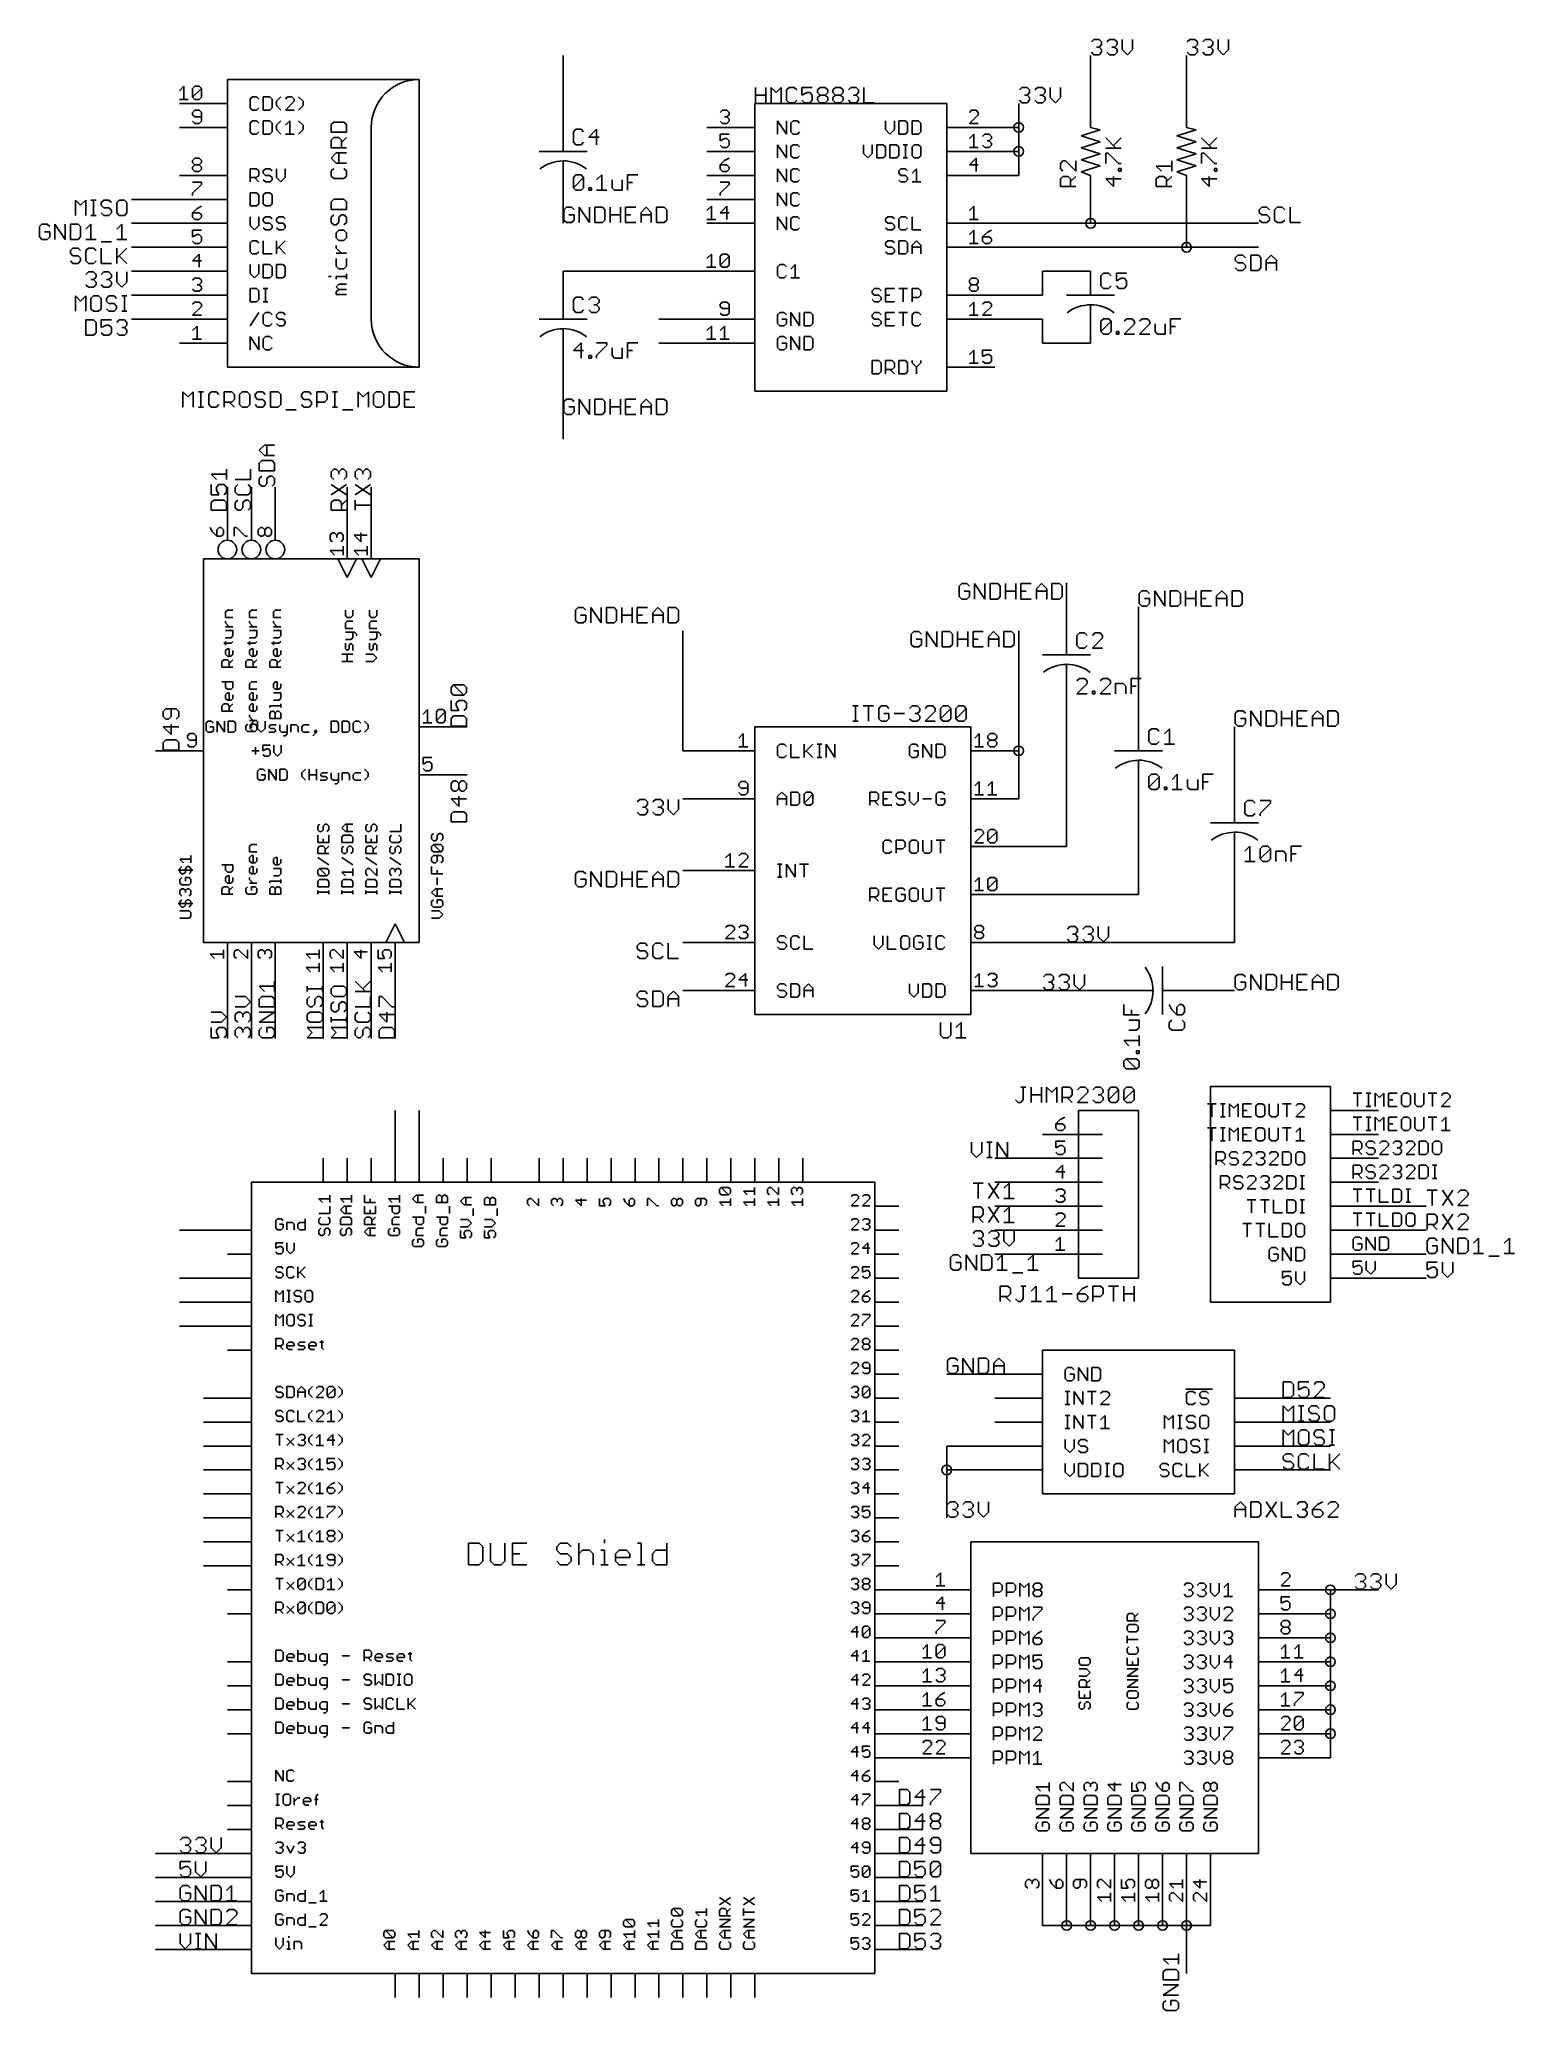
# Model space of a CAD drawing. Extents: x -22 to 134, y -4 to 205.
import ezdxf

# ---------------------------------------------------------------- set-up
doc = ezdxf.new("R2010")
doc.units = 0
for name, color, linetype in [('91', 82, 'CONTINUOUS'), ('94', 22, 'CONTINUOUS'), ('95', 253, 'CONTINUOUS'), ('96', 253, 'CONTINUOUS')]:
    doc.layers.add(name, color=color, linetype=linetype)

msp = doc.modelspace()

# ---------------------------------------------------------------- linework, layer by layer
at = {"layer": '91'}
for p, q in [((33.02, 195.58), (33.02, 203.2)), ((88.9, 198.12), (88.9, 203.2)), ((99.06, 198.12), (99.06, 203.2)), ((81.28, 195.58), (81.28, 198.12)), ((78.74, 195.58), (81.28, 195.58)), ((81.28, 193.04), (81.28, 195.58)), ((78.74, 193.04), (81.28, 193.04)), ((81.28, 190.5), (81.28, 193.04)), ((78.74, 190.5), (81.28, 190.5)), ((-7.62, 187.96), (-12.7, 187.96)), ((33.02, 187.96), (33.02, 185.42)), ((88.9, 185.42), (88.9, 187.96)), ((99.06, 182.88), (99.06, 187.96)), ((-7.62, 185.42), (-12.7, 185.42)), ((78.74, 185.42), (88.9, 185.42)), ((88.9, 185.42), (106.68, 185.42)), ((-7.62, 182.88), (-12.7, 182.88)), ((78.74, 182.88), (99.06, 182.88)), ((99.06, 182.88), (106.68, 182.88)), ((-12.7, 180.34), (-7.62, 180.34)), ((48.26, 180.34), (33.02, 180.34)), ((33.02, 180.34), (33.02, 177.8)), ((88.9, 180.34), (83.82, 180.34)), ((83.82, 180.34), (83.82, 177.8)), ((-7.62, 177.8), (-12.7, 177.8)), ((83.82, 177.8), (78.74, 177.8)), ((-12.7, 175.26), (-7.62, 175.26)), ((48.26, 175.26), (43.18, 175.26)), ((78.74, 175.26), (83.82, 175.26)), ((83.82, 175.26), (83.82, 172.72)), ((48.26, 172.72), (43.18, 172.72)), ((83.82, 172.72), (88.9, 172.72)), ((33.02, 162.56), (33.02, 170.18)), ((-2.54, 152.4), (-2.54, 157.48)), ((0, 152.4), (0, 157.48)), ((2.54, 152.4), (2.54, 157.48)), ((10.16, 152.4), (10.16, 157.48)), ((12.7, 152.4), (12.7, 157.48)), ((86.36, 142.24), (86.36, 147.32)), ((93.98, 132.08), (93.98, 144.78)), ((45.72, 129.54), (45.72, 142.24)), ((81.28, 129.54), (81.28, 142.24)), ((86.36, 119.38), (86.36, 134.62)), ((20.32, 132.08), (22.86, 132.08)), ((104.14, 124.46), (104.14, 132.08)), ((-7.62, 129.54), (-10.16, 129.54)), ((50.8, 129.54), (45.72, 129.54)), ((78.74, 129.54), (81.28, 129.54)), ((81.28, 124.46), (81.28, 129.54)), ((20.32, 127), (22.86, 127)), ((50.8, 124.46), (45.72, 124.46)), ((78.74, 124.46), (81.28, 124.46)), ((93.98, 114.3), (93.98, 124.46)), ((78.74, 119.38), (86.36, 119.38)), ((50.8, 116.84), (45.72, 116.84)), ((104.14, 109.22), (104.14, 116.84)), ((78.74, 114.3), (93.98, 114.3)), ((50.8, 109.22), (45.72, 109.22)), ((78.74, 109.22), (104.14, 109.22)), ((-2.54, 106.68), (-2.54, 99.06)), ((0, 106.68), (0, 99.06)), ((2.54, 106.68), (2.54, 99.06)), ((7.62, 106.68), (7.62, 99.06)), ((10.16, 106.68), (10.16, 99.06)), ((12.7, 99.06), (12.7, 106.68)), ((15.24, 106.68), (15.24, 99.06)), ((50.8, 104.14), (45.72, 104.14)), ((78.74, 104.14), (91.44, 104.14)), ((99.06, 104.14), (104.14, 104.14)), ((15.24, 86.36), (15.24, 91.44)), ((17.78, 91.44), (17.78, 86.36)), ((83.82, 86.36), (78.74, 86.36)), ((83.82, 83.82), (78.74, 83.82)), ((78.74, 81.28), (83.82, 81.28)), ((124.46, 81.28), (119.38, 81.28)), ((-2.54, 78.74), (-7.62, 78.74)), ((83.82, 78.74), (78.74, 78.74)), ((119.38, 78.74), (124.46, 78.74)), ((83.82, 76.2), (78.74, 76.2)), ((119.38, 76.2), (124.46, 76.2)), ((-7.62, 73.66), (-2.54, 73.66)), ((119.38, 73.66), (124.46, 73.66)), ((-2.54, 71.12), (-7.62, 71.12)), ((-7.62, 68.58), (-2.54, 68.58)), ((78.74, 63.5), (73.66, 63.5)), ((-5.08, 60.96), (-2.54, 60.96)), ((109.22, 60.96), (114.3, 60.96)), ((-5.08, 58.42), (-2.54, 58.42)), ((109.22, 58.42), (114.3, 58.42)), ((-5.08, 55.88), (-2.54, 55.88)), ((73.66, 55.88), (78.74, 55.88)), ((73.66, 53.34), (73.66, 55.88)), ((109.22, 55.88), (114.3, 55.88)), ((-5.08, 53.34), (-2.54, 53.34)), ((73.66, 53.34), (78.74, 53.34)), ((73.66, 53.34), (73.66, 48.26)), ((109.22, 53.34), (114.3, 53.34)), ((-2.54, 50.8), (-5.08, 50.8)), ((-5.08, 48.26), (-2.54, 48.26)), ((-5.08, 45.72), (-2.54, 45.72)), ((-2.54, 43.18), (-5.08, 43.18)), ((71.12, 40.64), (68.58, 40.64)), ((111.76, 40.64), (114.3, 40.64)), ((114.3, 40.64), (114.3, 38.1)), ((119.38, 40.64), (114.3, 40.64)), ((71.12, 38.1), (68.58, 38.1)), ((111.76, 38.1), (114.3, 38.1)), ((114.3, 38.1), (114.3, 35.56)), ((71.12, 35.56), (68.58, 35.56)), ((111.76, 35.56), (114.3, 35.56)), ((114.3, 35.56), (114.3, 33.02)), ((68.58, 33.02), (71.12, 33.02)), ((114.3, 33.02), (111.76, 33.02)), ((114.3, 33.02), (114.3, 30.48)), ((71.12, 30.48), (68.58, 30.48)), ((111.76, 30.48), (114.3, 30.48)), ((114.3, 30.48), (114.3, 27.94)), ((68.58, 27.94), (71.12, 27.94)), ((114.3, 27.94), (111.76, 27.94)), ((114.3, 27.94), (114.3, 25.4)), ((71.12, 25.4), (68.58, 25.4)), ((111.76, 25.4), (114.3, 25.4)), ((114.3, 25.4), (114.3, 22.86)), ((68.58, 22.86), (71.12, 22.86)), ((114.3, 22.86), (111.76, 22.86)), ((68.58, 17.78), (71.12, 17.78)), ((68.58, 15.24), (71.12, 15.24)), ((-2.54, 12.7), (-10.16, 12.7)), ((68.58, 12.7), (71.12, 12.7)), ((-2.54, 10.16), (-10.16, 10.16)), ((68.58, 10.16), (71.12, 10.16)), ((-10.16, 7.62), (-2.54, 7.62)), ((71.12, 7.62), (68.58, 7.62)), ((83.82, 7.62), (83.82, 5.08)), ((86.36, 5.08), (86.36, 7.62)), ((88.9, 5.08), (88.9, 7.62)), ((91.44, 5.08), (91.44, 7.62)), ((93.98, 5.08), (93.98, 7.62)), ((96.52, 5.08), (96.52, 7.62)), ((99.06, 5.08), (99.06, 7.62)), ((101.6, 5.08), (101.6, 7.62)), ((-10.16, 5.08), (-2.54, 5.08)), ((68.58, 5.08), (71.12, 5.08)), ((83.82, 5.08), (86.36, 5.08)), ((86.36, 5.08), (88.9, 5.08)), ((88.9, 5.08), (91.44, 5.08)), ((91.44, 5.08), (93.98, 5.08)), ((93.98, 5.08), (96.52, 5.08)), ((96.52, 5.08), (99.06, 5.08)), ((99.06, 5.08), (99.06, 0)), ((99.06, 5.08), (101.6, 5.08)), ((-10.16, 2.54), (-2.54, 2.54)), ((68.58, 2.54), (71.12, 2.54))]:
    msp.add_line(p, q, dxfattribs=at)
for centre in [(81.28, 195.58), (81.28, 193.04), (88.9, 185.42), (99.06, 182.88), (81.28, 129.54), (73.66, 53.34), (114.3, 40.64), (114.3, 38.1), (114.3, 35.56), (114.3, 33.02), (114.3, 30.48), (114.3, 27.94), (114.3, 25.4), (86.36, 5.08), (88.9, 5.08), (91.44, 5.08), (93.98, 5.08), (96.52, 5.08), (99.06, 5.08)]:
    msp.add_circle(centre, 0.508, dxfattribs=at)
at = {"layer": '94'}
for p, q in [((-2.54, 170.18), (-2.54, 200.66)), ((-2.54, 200.66), (17.78, 200.66)), ((17.78, 200.66), (17.78, 170.18)), ((-7.62, 198.12), (-2.54, 198.12)), ((53.34, 167.64), (53.34, 198.12)), ((53.34, 198.12), (73.66, 198.12)), ((73.66, 198.12), (73.66, 167.64)), ((88.9, 198.12), (88.9, 195.58)), ((99.06, 198.12), (99.06, 195.58)), ((-7.62, 195.58), (-2.54, 195.58)), ((8.728, 196.151), (8.4568, 195.8798)), ((8.4568, 195.8798), (8.4568, 195.0663)), ((8.4568, 195.0663), (10.0838, 195.0663)), ((8.4568, 194.2427), (8.728, 194.5138)), ((8.4568, 193.4292), (8.4568, 194.2427)), ((9.8126, 196.151), (8.728, 196.151)), ((8.728, 194.5138), (9.2703, 194.5138)), ((9.2703, 194.5138), (9.5415, 194.2427)), ((9.5415, 193.9715), (10.0838, 194.5138)), ((9.5415, 194.2427), (9.5415, 193.4292)), ((10.0838, 195.8798), (9.8126, 196.151)), ((10.0838, 195.0663), (10.0838, 195.8798)), ((12.7, 175.26), (12.7, 195.58)), ((33.02, 195.58), (33.02, 193.04)), ((48.26, 195.58), (53.34, 195.58)), ((78.74, 195.58), (73.66, 195.58)), ((87.884, 194.691), (89.916, 195.326)), ((89.916, 194.056), (87.884, 194.691)), ((89.916, 195.326), (88.9, 195.58)), ((98.044, 194.691), (100.076, 195.326)), ((100.076, 194.056), (98.044, 194.691)), ((100.076, 195.326), (99.06, 195.58)), ((10.0838, 193.4292), (8.4568, 193.4292)), ((8.4568, 192.3344), (8.9991, 192.8767)), ((8.9991, 191.792), (8.4568, 192.3344)), ((8.9991, 192.8767), (10.0838, 192.8767)), ((9.2703, 191.792), (9.2703, 192.8767)), ((30.48, 193.04), (35.56, 193.04)), ((48.26, 193.04), (53.34, 193.04)), ((78.74, 193.04), (73.66, 193.04)), ((87.884, 193.421), (89.916, 194.056)), ((89.916, 192.786), (87.884, 193.421)), ((87.884, 192.151), (89.916, 192.786)), ((89.916, 191.516), (87.884, 192.151)), ((98.044, 193.421), (100.076, 194.056)), ((100.076, 192.786), (98.044, 193.421)), ((98.044, 192.151), (100.076, 192.786)), ((100.076, 191.516), (98.044, 192.151)), ((-7.62, 190.5), (-2.54, 190.5)), ((8.728, 191.2395), (8.4568, 190.9684)), ((8.4568, 190.9684), (8.4568, 190.426)), ((8.4568, 190.426), (8.728, 190.1549)), ((8.728, 190.1549), (9.8126, 190.1549)), ((10.0838, 191.792), (8.9991, 191.792)), ((10.0838, 190.9684), (9.8126, 191.2395)), ((9.8126, 190.1549), (10.0838, 190.426)), ((10.0838, 190.426), (10.0838, 190.9684)), ((33.02, 192.024), (33.02, 190.5)), ((33.02, 187.96), (33.02, 190.5)), ((48.26, 190.5), (53.34, 190.5)), ((78.74, 190.5), (73.66, 190.5)), ((87.884, 190.881), (89.916, 191.516)), ((88.9, 190.5), (87.884, 190.881)), ((88.9, 187.96), (88.9, 190.5)), ((98.044, 190.881), (100.076, 191.516)), ((99.06, 190.5), (98.044, 190.881)), ((99.06, 187.96), (99.06, 190.5)), ((-7.62, 187.96), (-2.54, 187.96)), ((8.728, 187.9652), (8.4568, 187.6941)), ((9.8126, 187.9652), (8.728, 187.9652)), ((10.0838, 187.6941), (9.8126, 187.9652)), ((48.26, 187.96), (53.34, 187.96)), ((8.4568, 187.6941), (8.4568, 186.8806)), ((8.4568, 186.8806), (10.0838, 186.8806)), ((8.728, 186.3281), (8.4568, 186.0569)), ((8.4568, 186.0569), (8.4568, 185.5146)), ((9.2703, 186.0569), (9.5415, 186.3281)), ((9.2703, 185.5146), (9.2703, 186.0569)), ((9.5415, 186.3281), (9.8126, 186.3281)), ((9.8126, 186.3281), (10.0838, 186.0569)), ((10.0838, 186.8806), (10.0838, 187.6941)), ((10.0838, 186.0569), (10.0838, 185.5146)), ((-7.62, 185.42), (-2.54, 185.42)), ((8.4568, 185.5146), (8.728, 185.2434)), ((8.728, 185.2434), (8.9991, 185.2434)), ((8.9991, 185.2434), (9.2703, 185.5146)), ((9.2703, 184.6909), (8.9991, 184.4197)), ((8.9991, 184.4197), (8.9991, 183.8774)), ((8.9991, 183.8774), (9.2703, 183.6062)), ((9.8126, 184.6909), (9.2703, 184.6909)), ((10.0838, 185.5146), (9.8126, 185.2434)), ((10.0838, 184.4197), (9.8126, 184.6909)), ((9.8126, 183.6062), (10.0838, 183.8774)), ((10.0838, 183.8774), (10.0838, 184.4197)), ((48.26, 185.42), (53.34, 185.42)), ((78.74, 185.42), (73.66, 185.42)), ((-7.62, 182.88), (-2.54, 182.88)), ((8.9991, 182.7843), (8.9991, 183.0554)), ((9.5415, 182.242), (8.9991, 182.7843)), ((10.0838, 182.242), (8.9991, 182.242)), ((8.9991, 181.6895), (8.9991, 180.876)), ((9.2703, 183.6062), (9.8126, 183.6062)), ((10.0838, 180.876), (10.0838, 181.6895)), ((78.74, 182.88), (73.66, 182.88)), ((-7.62, 180.34), (-2.54, 180.34)), ((8.1856, 179.7845), (8.4568, 179.7845)), ((8.9991, 180.876), (9.2703, 180.6048)), ((8.9991, 179.5134), (8.9991, 179.7845)), ((8.9991, 179.7845), (10.0838, 179.7845)), ((9.2703, 180.6048), (9.8126, 180.6048)), ((9.8126, 180.6048), (10.0838, 180.876)), ((10.0838, 179.5134), (10.0838, 180.0557)), ((48.26, 180.34), (53.34, 180.34)), ((88.9, 180.34), (88.9, 177.8)), ((-7.62, 177.8), (-2.54, 177.8)), ((8.9991, 178.6897), (9.2703, 178.9609)), ((9.2703, 178.4185), (8.9991, 178.6897)), ((8.9991, 178.1474), (9.2703, 178.4185)), ((8.9991, 177.8762), (8.9991, 178.1474)), ((10.0838, 177.8762), (8.9991, 177.8762)), ((9.2703, 178.9609), (10.0838, 178.9609)), ((9.2703, 178.4185), (10.0838, 178.4185)), ((33.02, 177.8), (33.02, 175.26)), ((78.74, 177.8), (73.66, 177.8)), ((86.36, 177.8), (91.44, 177.8)), ((88.9, 176.784), (88.9, 175.26)), ((-7.62, 175.26), (-2.54, 175.26)), ((30.48, 175.26), (35.56, 175.26)), ((33.02, 174.244), (33.02, 172.72)), ((48.26, 175.26), (53.34, 175.26)), ((78.74, 175.26), (73.66, 175.26)), ((88.9, 172.72), (88.9, 175.26)), ((-7.62, 172.72), (-2.54, 172.72)), ((33.02, 170.18), (33.02, 172.72)), ((48.26, 172.72), (53.34, 172.72)), ((17.78, 170.18), (-2.54, 170.18)), ((78.74, 170.18), (73.66, 170.18)), ((73.66, 167.64), (53.34, 167.64)), ((-2.54, 152.4), (-2.54, 151.8412)), ((0, 152.4), (0, 151.8412)), ((2.54, 152.4), (2.54, 151.8412)), ((10.16, 152.4), (10.16, 149.86)), ((12.7, 152.4), (12.7, 149.86)), ((-5.08, 109.22), (-5.08, 149.86)), ((-5.08, 149.86), (17.78, 149.86)), ((9.1694, 149.86), (10.16, 147.8788)), ((11.1506, 149.86), (10.16, 147.8788)), ((11.7094, 149.86), (12.7, 147.8788)), ((13.6906, 149.86), (12.7, 147.8788)), ((17.78, 149.86), (17.78, 109.22)), ((-2.7354, 144.2461), (-2.5405, 144.441)), ((-2.7354, 143.6614), (-2.7354, 144.2461)), ((-2.5405, 144.441), (-1.9558, 144.441)), ((-0.1954, 144.2461), (-0.0005, 144.441)), ((-0.1954, 143.6614), (-0.1954, 144.2461)), ((-0.0005, 144.441), (0.5842, 144.441)), ((2.3446, 144.2461), (2.5395, 144.441)), ((2.3446, 143.6614), (2.3446, 144.2461)), ((2.5395, 144.441), (3.1242, 144.441)), ((9.9646, 144.441), (9.9646, 143.8563)), ((10.7442, 143.8563), (10.7442, 144.441)), ((12.5046, 144.441), (12.5046, 143.8563)), ((13.2842, 143.8563), (13.2842, 144.441)), ((-1.9558, 143.6614), (-2.7354, 143.6614)), ((-2.7354, 143.0767), (-2.7354, 143.2716)), ((-2.3456, 142.6869), (-2.7354, 143.0767)), ((-1.9558, 142.6869), (-2.7354, 142.6869)), ((-1.9558, 142.2971), (-2.7354, 142.2971)), ((-1.9558, 141.7124), (-1.9558, 142.2971)), ((0.5842, 143.6614), (-0.1954, 143.6614)), ((-0.1954, 143.0767), (-0.1954, 143.2716)), ((0.1944, 142.6869), (-0.1954, 143.0767)), ((0.5842, 142.6869), (-0.1954, 142.6869)), ((0.5842, 142.2971), (-0.1954, 142.2971)), ((0.5842, 141.7124), (0.5842, 142.2971)), ((3.1242, 143.6614), (2.3446, 143.6614)), ((2.3446, 143.0767), (2.3446, 143.2716)), ((2.7344, 142.6869), (2.3446, 143.0767)), ((3.1242, 142.6869), (2.3446, 142.6869)), ((3.1242, 142.2971), (2.3446, 142.2971)), ((3.1242, 141.7124), (3.1242, 142.2971)), ((9.9646, 143.8563), (10.1595, 143.6614)), ((9.9646, 143.0767), (10.1595, 143.2716)), ((9.9646, 142.492), (9.9646, 143.0767)), ((10.7442, 142.492), (9.9646, 142.492)), ((9.9646, 142.1022), (10.9391, 142.1022)), ((10.1595, 143.6614), (10.5493, 143.6614)), ((10.1595, 143.2716), (10.7442, 143.2716)), ((10.5493, 143.6614), (10.7442, 143.8563)), ((10.7442, 141.5175), (10.7442, 142.1022)), ((10.9391, 142.1022), (11.134, 141.9073)), ((12.5046, 143.8563), (12.6995, 143.6614)), ((12.5046, 143.0767), (12.6995, 143.2716)), ((12.5046, 142.492), (12.5046, 143.0767)), ((13.2842, 142.492), (12.5046, 142.492)), ((12.5046, 142.1022), (13.4791, 142.1022)), ((12.6995, 143.6614), (13.0893, 143.6614)), ((12.6995, 143.2716), (13.2842, 143.2716)), ((13.0893, 143.6614), (13.2842, 143.8563)), ((13.2842, 141.5175), (13.2842, 142.1022)), ((13.4791, 142.1022), (13.674, 141.9073)), ((86.36, 142.24), (86.36, 139.7)), ((-2.9303, 140.9328), (-2.1507, 140.9328)), ((-2.7354, 141.5175), (-2.1507, 141.5175)), ((-2.7354, 140.7379), (-2.7354, 141.1277)), ((-2.7354, 140.1532), (-2.5405, 140.3481)), ((-2.7354, 139.7634), (-2.7354, 140.1532)), ((-2.5405, 140.3481), (-2.3456, 140.3481)), ((-2.3456, 140.3481), (-2.3456, 139.5685)), ((-2.1507, 141.5175), (-1.9558, 141.7124)), ((-2.1507, 140.9328), (-1.9558, 141.1277)), ((-1.9558, 140.1532), (-1.9558, 139.7634)), ((-0.3903, 140.9328), (0.3893, 140.9328)), ((-0.1954, 141.5175), (0.3893, 141.5175)), ((-0.1954, 140.7379), (-0.1954, 141.1277)), ((-0.1954, 140.1532), (-0.0005, 140.3481)), ((-0.1954, 139.7634), (-0.1954, 140.1532)), ((-0.0005, 140.3481), (0.1944, 140.3481)), ((0.1944, 140.3481), (0.1944, 139.5685)), ((0.3893, 141.5175), (0.5842, 141.7124)), ((0.3893, 140.9328), (0.5842, 141.1277)), ((0.5842, 140.1532), (0.5842, 139.7634)), ((2.1497, 140.9328), (2.9293, 140.9328)), ((2.3446, 141.5175), (2.9293, 141.5175)), ((2.3446, 140.7379), (2.3446, 141.1277)), ((2.3446, 140.1532), (2.5395, 140.3481)), ((2.3446, 139.7634), (2.3446, 140.1532)), ((2.5395, 140.3481), (2.7344, 140.3481)), ((2.7344, 140.3481), (2.7344, 139.5685)), ((2.9293, 141.5175), (3.1242, 141.7124)), ((2.9293, 140.9328), (3.1242, 141.1277)), ((3.1242, 140.1532), (3.1242, 139.7634)), ((9.9646, 141.3226), (10.5493, 141.3226)), ((9.9646, 140.3481), (9.9646, 140.9328)), ((10.1595, 140.1532), (9.9646, 140.3481)), ((10.3544, 140.3481), (10.1595, 140.1532)), ((10.5493, 140.9328), (10.3544, 140.7379)), ((10.3544, 140.7379), (10.3544, 140.3481)), ((10.5493, 141.3226), (10.7442, 141.5175)), ((10.7442, 140.7379), (10.5493, 140.9328)), ((10.7442, 140.1532), (10.7442, 140.7379)), ((11.134, 141.9073), (11.134, 141.7124)), ((12.5046, 141.3226), (13.0893, 141.3226)), ((12.5046, 140.3481), (12.5046, 140.9328)), ((12.6995, 140.1532), (12.5046, 140.3481)), ((12.8944, 140.3481), (12.6995, 140.1532)), ((13.0893, 140.9328), (12.8944, 140.7379)), ((12.8944, 140.7379), (12.8944, 140.3481)), ((13.0893, 141.3226), (13.2842, 141.5175)), ((13.2842, 140.7379), (13.0893, 140.9328)), ((13.2842, 140.1532), (13.2842, 140.7379)), ((13.674, 141.9073), (13.674, 141.7124)), ((-3.1252, 138.9838), (-2.9303, 139.1787)), ((-3.1252, 138.3991), (-3.1252, 138.9838)), ((-1.9558, 138.3991), (-3.1252, 138.3991)), ((-2.9303, 139.1787), (-2.5405, 139.1787)), ((-2.5405, 139.5685), (-2.7354, 139.7634)), ((-2.1507, 139.5685), (-2.5405, 139.5685)), ((-2.5405, 139.1787), (-2.3456, 138.9838)), ((-2.3456, 138.7889), (-1.9558, 139.1787)), ((-2.3456, 138.9838), (-2.3456, 138.3991)), ((-1.9558, 139.7634), (-2.1507, 139.5685)), ((-0.5852, 138.9838), (-0.3903, 139.1787)), ((-0.5852, 138.3991), (-0.5852, 138.9838)), ((0.5842, 138.3991), (-0.5852, 138.3991)), ((-0.3903, 139.1787), (-0.0005, 139.1787)), ((-0.0005, 139.5685), (-0.1954, 139.7634)), ((0.3893, 139.5685), (-0.0005, 139.5685)), ((-0.0005, 139.1787), (0.1944, 138.9838)), ((0.1944, 138.7889), (0.5842, 139.1787)), ((0.1944, 138.9838), (0.1944, 138.3991)), ((0.5842, 139.7634), (0.3893, 139.5685)), ((1.9548, 138.9838), (2.1497, 139.1787)), ((1.9548, 138.3991), (1.9548, 138.9838)), ((3.1242, 138.3991), (1.9548, 138.3991)), ((2.1497, 139.1787), (2.5395, 139.1787)), ((2.5395, 139.5685), (2.3446, 139.7634)), ((2.9293, 139.5685), (2.5395, 139.5685)), ((2.5395, 139.1787), (2.7344, 138.9838)), ((2.7344, 138.7889), (3.1242, 139.1787)), ((2.7344, 138.9838), (2.7344, 138.3991)), ((3.1242, 139.7634), (2.9293, 139.5685)), ((9.5748, 139.7634), (10.7442, 139.7634)), ((10.7442, 138.9838), (9.5748, 138.9838)), ((10.1595, 138.9838), (10.1595, 139.7634)), ((12.8944, 139.7634), (12.1148, 139.7634)), ((12.1148, 138.9838), (12.8944, 138.9838)), ((13.2842, 139.3736), (12.8944, 139.7634)), ((12.8944, 138.9838), (13.2842, 139.3736)), ((83.82, 139.7), (88.9, 139.7)), ((86.36, 138.684), (86.36, 137.16)), ((-3.1252, 136.8399), (-1.9558, 136.8399)), ((-2.7354, 136.2552), (-2.7354, 136.8399)), ((-2.5405, 136.0603), (-2.7354, 136.2552)), ((-2.1507, 136.0603), (-2.5405, 136.0603)), ((-1.9558, 136.2552), (-2.1507, 136.0603)), ((-1.9558, 136.8399), (-1.9558, 136.2552)), ((-0.1954, 136.645), (-0.0005, 136.8399)), ((-0.1954, 136.0603), (-0.1954, 136.645)), ((0.5842, 136.0603), (-0.1954, 136.0603)), ((-0.0005, 136.8399), (0.5842, 136.8399)), ((2.3446, 136.645), (2.5395, 136.8399)), ((2.3446, 136.2552), (2.3446, 136.645)), ((2.5395, 136.0603), (2.3446, 136.2552)), ((2.5395, 136.8399), (2.7344, 136.8399)), ((2.9293, 136.0603), (2.5395, 136.0603)), ((2.7344, 136.8399), (2.7344, 136.0603)), ((3.1242, 136.2552), (2.9293, 136.0603)), ((3.1242, 136.645), (3.1242, 136.2552)), ((86.36, 134.62), (86.36, 137.16)), ((-3.1252, 134.3062), (-2.9303, 134.5011)), ((-3.1252, 133.7215), (-3.1252, 134.3062)), ((-1.9558, 133.7215), (-3.1252, 133.7215)), ((-2.9303, 134.5011), (-2.5405, 134.5011)), ((-2.7354, 135.4756), (-2.5405, 135.6705)), ((-2.7354, 135.0858), (-2.7354, 135.4756)), ((-2.5405, 134.8909), (-2.7354, 135.0858)), ((-2.5405, 135.6705), (-2.3456, 135.6705)), ((-2.1507, 134.8909), (-2.5405, 134.8909)), ((-2.5405, 134.5011), (-2.3456, 134.3062)), ((-2.3456, 135.6705), (-2.3456, 134.8909)), ((-2.3456, 134.1113), (-1.9558, 134.5011)), ((-2.3456, 134.3062), (-2.3456, 133.7215)), ((-1.9558, 135.0858), (-2.1507, 134.8909)), ((-1.9558, 135.4756), (-1.9558, 135.0858)), ((-0.1954, 135.4756), (-0.0005, 135.6705)), ((-0.1954, 135.0858), (-0.1954, 135.4756)), ((-0.0005, 134.8909), (-0.1954, 135.0858)), ((-0.1954, 134.3062), (-0.0005, 134.5011)), ((-0.1954, 133.9164), (-0.1954, 134.3062)), ((-0.0005, 133.7215), (-0.1954, 133.9164)), ((-0.0005, 135.6705), (0.1944, 135.6705)), ((0.3893, 134.8909), (-0.0005, 134.8909)), ((-0.0005, 134.5011), (0.1944, 134.5011)), ((0.3893, 133.7215), (-0.0005, 133.7215)), ((0.1944, 135.6705), (0.1944, 134.8909)), ((0.1944, 134.5011), (0.1944, 133.7215)), ((0.5842, 135.0858), (0.3893, 134.8909)), ((0.5842, 133.9164), (0.3893, 133.7215)), ((0.5842, 135.4756), (0.5842, 135.0858)), ((0.5842, 134.3062), (0.5842, 133.9164)), ((1.9548, 134.1113), (1.9548, 134.3062)), ((1.9548, 134.3062), (3.1242, 134.3062)), ((1.9548, 133.5266), (2.1497, 133.7215)), ((2.1497, 133.7215), (2.3446, 133.7215)), ((3.1242, 135.6705), (2.3446, 135.6705)), ((2.3446, 134.8909), (2.9293, 134.8909)), ((2.3446, 133.7215), (2.5395, 133.5266)), ((2.5395, 133.5266), (2.7344, 133.7215)), ((2.7344, 133.7215), (2.9293, 133.7215)), ((2.9293, 134.8909), (3.1242, 135.0858)), ((2.9293, 133.7215), (3.1242, 133.5266)), ((3.1242, 135.0858), (3.1242, 135.6705)), ((3.1242, 134.1113), (3.1242, 134.5011)), ((-4.5953, 132.6652), (-4.7902, 132.4703)), ((-4.7902, 132.4703), (-4.7902, 131.6907)), ((-4.7902, 131.6907), (-4.5953, 131.4958)), ((-4.2055, 132.6652), (-4.5953, 132.6652)), ((-4.0106, 132.0805), (-4.4004, 132.0805)), ((-4.0106, 132.4703), (-4.2055, 132.6652)), ((-4.2055, 131.4958), (-4.0106, 131.6907)), ((-4.0106, 131.6907), (-4.0106, 132.0805)), ((-3.6208, 131.4958), (-3.6208, 132.6652)), ((-3.6208, 132.6652), (-2.8412, 131.4958)), ((-2.8412, 131.4958), (-2.8412, 132.6652)), ((-2.4514, 132.6652), (-2.4514, 131.4958)), ((-1.8667, 132.6652), (-2.4514, 132.6652)), ((-1.6718, 132.4703), (-1.8667, 132.6652)), ((-1.8667, 131.4958), (-1.6718, 131.6907)), ((-1.6718, 131.6907), (-1.6718, 132.4703)), ((-0.3903, 132.3572), (-0.5852, 132.1623)), ((-0.5852, 132.1623), (-0.5852, 131.7725)), ((-0.5852, 131.7725), (-0.3903, 131.5776)), ((-0.3903, 131.5776), (0.3893, 131.5776)), ((-0.1954, 133.1368), (-0.1954, 133.3317)), ((0.1944, 132.747), (-0.1954, 133.1368)), ((0.5842, 132.747), (-0.1954, 132.747)), ((-0.1126, 132.2754), (0.2772, 132.6652)), ((-0.1126, 131.8856), (-0.1126, 132.2754)), ((0.2772, 131.4958), (-0.1126, 131.8856)), ((0.3893, 132.3572), (-0.0005, 132.3572)), ((-0.0005, 132.3572), (-0.0005, 131.9674)), ((0.5842, 132.1623), (0.3893, 132.3572)), ((0.3893, 131.5776), (0.5842, 131.7725)), ((0.5842, 131.7725), (0.5842, 132.1623)), ((0.667, 132.6652), (0.667, 131.8856)), ((0.667, 131.8856), (1.0568, 131.4958)), ((1.0568, 131.4958), (1.4466, 131.8856)), ((1.4466, 131.8856), (1.4466, 132.6652)), ((1.8364, 132.0805), (2.0313, 132.2754)), ((2.0313, 131.8856), (1.8364, 132.0805)), ((1.9548, 132.9419), (1.9548, 133.5266)), ((3.1242, 132.9419), (1.9548, 132.9419)), ((2.0313, 132.2754), (2.616, 132.2754)), ((2.4211, 131.8856), (2.0313, 131.8856)), ((2.616, 131.6907), (2.4211, 131.8856)), ((2.4211, 131.4958), (2.616, 131.6907)), ((2.5395, 132.9419), (2.5395, 133.5266)), ((3.0058, 132.2754), (3.0058, 131.6907)), ((3.0058, 131.6907), (3.2007, 131.4958)), ((3.1242, 133.5266), (3.1242, 132.9419)), ((3.7854, 132.2754), (3.7854, 131.3009)), ((4.1752, 131.4958), (4.1752, 132.2754)), ((4.1752, 132.2754), (4.7599, 132.2754)), ((4.7599, 132.2754), (4.9548, 132.0805)), ((4.9548, 132.0805), (4.9548, 131.4958)), ((5.5395, 132.2754), (5.3446, 132.0805)), ((5.3446, 132.0805), (5.3446, 131.6907)), ((5.3446, 131.6907), (5.5395, 131.4958)), ((6.1242, 132.2754), (5.5395, 132.2754)), ((6.9038, 131.6907), (6.7089, 131.6907)), ((6.7089, 131.6907), (6.7089, 131.4958)), ((6.9038, 131.4958), (6.9038, 131.6907)), ((8.463, 132.6652), (8.463, 131.4958)), ((9.0477, 132.6652), (8.463, 132.6652)), ((9.2426, 132.4703), (9.0477, 132.6652)), ((9.0477, 131.4958), (9.2426, 131.6907)), ((9.2426, 131.6907), (9.2426, 132.4703)), ((9.6324, 132.6652), (9.6324, 131.4958)), ((10.2171, 132.6652), (9.6324, 132.6652)), ((10.412, 132.4703), (10.2171, 132.6652)), ((10.2171, 131.4958), (10.412, 131.6907)), ((10.412, 131.6907), (10.412, 132.4703)), ((10.9967, 132.6652), (10.8018, 132.4703)), ((10.8018, 132.4703), (10.8018, 131.6907)), ((10.8018, 131.6907), (10.9967, 131.4958)), ((11.3865, 132.6652), (10.9967, 132.6652)), ((11.5814, 132.4703), (11.3865, 132.6652)), ((11.3865, 131.4958), (11.5814, 131.6907)), ((12.361, 132.2754), (11.9712, 132.6652)), ((11.9712, 131.4958), (12.361, 131.8856)), ((12.361, 131.8856), (12.361, 132.2754)), ((20.32, 132.08), (17.78, 132.08)), ((76.2, 132.08), (53.34, 132.08)), ((53.34, 132.08), (53.34, 101.6)), ((76.2, 101.6), (76.2, 132.08)), ((93.98, 132.08), (93.98, 129.54)), ((-7.62, 129.54), (-5.08, 129.54)), ((-4.5953, 131.4958), (-4.2055, 131.4958)), ((-2.4514, 131.4958), (-1.8667, 131.4958)), ((0.0508, 129.5405), (0.8304, 129.5405)), ((0.4406, 129.9303), (0.4406, 129.1507)), ((1.9998, 130.1252), (1.2202, 130.1252)), ((1.2202, 130.1252), (1.2202, 129.5405)), ((1.2202, 129.5405), (1.61, 129.7354)), ((1.61, 129.7354), (1.8049, 129.7354)), ((1.8049, 129.7354), (1.9998, 129.5405)), ((1.8364, 131.4958), (2.4211, 131.4958)), ((1.9998, 129.5405), (1.9998, 129.1507)), ((2.3896, 130.1252), (2.3896, 129.3456)), ((3.1692, 129.3456), (3.1692, 130.1252)), ((3.2007, 131.4958), (3.7854, 131.4958)), ((3.5905, 131.106), (3.3956, 131.106)), ((3.7854, 131.3009), (3.5905, 131.106)), ((5.5395, 131.4958), (6.1242, 131.4958)), ((6.514, 131.106), (6.9038, 131.4958)), ((6.7089, 131.4958), (6.9038, 131.4958)), ((8.463, 131.4958), (9.0477, 131.4958)), ((9.6324, 131.4958), (10.2171, 131.4958)), ((10.9967, 131.4958), (11.3865, 131.4958)), ((50.8, 129.54), (53.34, 129.54)), ((78.74, 129.54), (76.2, 129.54)), ((91.44, 129.54), (96.52, 129.54)), ((0.8619, 127.5852), (0.667, 127.3903)), ((0.667, 127.3903), (0.667, 126.6107)), ((1.2517, 127.5852), (0.8619, 127.5852)), ((1.4151, 128.9558), (1.2202, 129.1507)), ((1.4466, 127.3903), (1.2517, 127.5852)), ((1.8049, 128.9558), (1.4151, 128.9558)), ((1.9998, 129.1507), (1.8049, 128.9558)), ((1.8364, 126.4158), (1.8364, 127.5852)), ((1.8364, 127.5852), (2.616, 126.4158)), ((2.3896, 129.3456), (2.7794, 128.9558)), ((2.616, 126.4158), (2.616, 127.5852)), ((2.7794, 128.9558), (3.1692, 129.3456)), ((3.0058, 127.5852), (3.0058, 126.4158)), ((3.5905, 127.5852), (3.0058, 127.5852)), ((3.7854, 127.3903), (3.5905, 127.5852)), ((3.7854, 126.6107), (3.7854, 127.3903)), ((5.3446, 127.1954), (5.7344, 127.5852)), ((6.1242, 126.4158), (6.1242, 127.5852)), ((6.9038, 127.5852), (6.9038, 126.4158)), ((12.361, 127.1954), (11.9712, 127.5852)), ((93.98, 128.524), (93.98, 127)), ((0.667, 126.6107), (0.8619, 126.4158)), ((0.8619, 126.4158), (1.2517, 126.4158)), ((1.4466, 127.0005), (1.0568, 127.0005)), ((1.2517, 126.4158), (1.4466, 126.6107)), ((1.4466, 126.6107), (1.4466, 127.0005)), ((3.0058, 126.4158), (3.5905, 126.4158)), ((3.5905, 126.4158), (3.7854, 126.6107)), ((5.3446, 126.8056), (5.3446, 127.1954)), ((5.7344, 126.4158), (5.3446, 126.8056)), ((6.1242, 127.0005), (6.9038, 127.0005)), ((7.2936, 127.0005), (7.4885, 127.1954)), ((7.4885, 126.8056), (7.2936, 127.0005)), ((7.2936, 126.4158), (7.8783, 126.4158)), ((7.4885, 127.1954), (8.0732, 127.1954)), ((7.8783, 126.8056), (7.4885, 126.8056)), ((8.0732, 126.6107), (7.8783, 126.8056)), ((7.8783, 126.4158), (8.0732, 126.6107)), ((8.463, 127.1954), (8.463, 126.6107)), ((8.463, 126.6107), (8.6579, 126.4158)), ((8.6579, 126.4158), (9.2426, 126.4158)), ((9.0477, 126.026), (8.8528, 126.026)), ((9.2426, 126.2209), (9.0477, 126.026)), ((9.2426, 127.1954), (9.2426, 126.2209)), ((9.6324, 126.4158), (9.6324, 127.1954)), ((9.6324, 127.1954), (10.2171, 127.1954)), ((10.2171, 127.1954), (10.412, 127.0005)), ((10.412, 127.0005), (10.412, 126.4158)), ((10.9967, 127.1954), (10.8018, 127.0005)), ((10.8018, 127.0005), (10.8018, 126.6107)), ((10.8018, 126.6107), (10.9967, 126.4158)), ((11.5814, 127.1954), (10.9967, 127.1954)), ((10.9967, 126.4158), (11.5814, 126.4158)), ((11.9712, 126.4158), (12.361, 126.8056)), ((12.361, 126.8056), (12.361, 127.1954)), ((20.32, 127), (17.78, 127)), ((93.98, 124.46), (93.98, 127)), ((50.8, 124.46), (53.34, 124.46)), ((78.74, 124.46), (76.2, 124.46)), ((104.14, 124.46), (104.14, 121.92)), ((7.2297, 121.757), (7.0348, 121.5621)), ((7.0348, 121.5621), (7.0348, 121.1723)), ((7.0348, 121.1723), (7.2297, 120.9774)), ((7.4246, 120.9774), (7.6195, 121.1723)), ((7.6195, 121.5621), (7.8144, 121.757)), ((7.6195, 121.1723), (7.6195, 121.5621)), ((7.8144, 121.757), (8.0093, 121.757)), ((8.0093, 121.757), (8.2042, 121.5621)), ((8.2042, 121.1723), (8.0093, 120.9774)), ((8.2042, 121.5621), (8.2042, 121.1723)), ((9.5748, 121.3672), (9.9646, 121.757)), ((9.9646, 120.9774), (9.5748, 121.3672)), ((9.9646, 121.757), (10.7442, 121.757)), ((10.1595, 120.9774), (10.1595, 121.757)), ((12.3097, 121.757), (12.1148, 121.5621)), ((12.1148, 121.5621), (12.1148, 121.1723)), ((12.1148, 121.1723), (12.3097, 120.9774)), ((12.5046, 120.9774), (12.6995, 121.1723)), ((12.6995, 121.5621), (12.8944, 121.757)), ((12.6995, 121.1723), (12.6995, 121.5621)), ((12.8944, 121.757), (13.0893, 121.757)), ((13.0893, 121.757), (13.2842, 121.5621)), ((13.2842, 121.1723), (13.0893, 120.9774)), ((13.2842, 121.5621), (13.2842, 121.1723)), ((15.8242, 120.9774), (15.8242, 121.757)), ((101.6, 121.92), (106.68, 121.92)), ((-0.1954, 119.4182), (-0.0005, 119.6131)), ((-0.1954, 118.8335), (-0.1954, 119.4182)), ((-0.0005, 119.6131), (0.5842, 119.6131)), ((7.0348, 120.5876), (7.0348, 119.808)), ((7.0348, 119.808), (8.2042, 119.808)), ((7.0348, 119.2233), (7.2297, 119.4182)), ((7.0348, 118.6386), (7.0348, 119.2233)), ((7.2297, 120.9774), (7.4246, 120.9774)), ((7.2297, 119.4182), (7.6195, 119.4182)), ((7.6195, 119.808), (7.6195, 120.1978)), ((7.6195, 119.4182), (7.8144, 119.2233)), ((7.8144, 119.0284), (8.2042, 119.4182)), ((7.8144, 119.2233), (7.8144, 118.6386)), ((8.2042, 119.808), (8.2042, 120.5876)), ((9.7697, 120.5876), (9.5748, 120.3927)), ((9.5748, 120.3927), (9.5748, 119.808)), ((9.5748, 119.808), (10.7442, 119.808)), ((9.7697, 119.4182), (9.5748, 119.2233)), ((9.5748, 119.2233), (9.5748, 118.8335)), ((10.5493, 120.5876), (9.7697, 120.5876)), ((10.7442, 120.9774), (9.9646, 120.9774)), ((10.1595, 119.2233), (10.3544, 119.4182)), ((10.1595, 118.8335), (10.1595, 119.2233)), ((10.3544, 119.4182), (10.5493, 119.4182)), ((10.7442, 120.3927), (10.5493, 120.5876)), ((10.5493, 119.4182), (10.7442, 119.2233)), ((10.7442, 119.808), (10.7442, 120.3927)), ((10.7442, 119.2233), (10.7442, 118.8335)), ((12.1148, 120.5876), (12.1148, 119.808)), ((12.1148, 119.808), (13.2842, 119.808)), ((12.1148, 119.2233), (12.3097, 119.4182)), ((12.1148, 118.6386), (12.1148, 119.2233)), ((12.3097, 120.9774), (12.5046, 120.9774)), ((12.3097, 119.4182), (12.6995, 119.4182)), ((12.6995, 119.808), (12.6995, 120.1978)), ((12.6995, 119.4182), (12.8944, 119.2233)), ((12.8944, 119.0284), (13.2842, 119.4182)), ((12.8944, 119.2233), (12.8944, 118.6386)), ((13.2842, 119.808), (13.2842, 120.5876)), ((14.6548, 120.9774), (15.8242, 120.9774)), ((14.8497, 120.5876), (14.6548, 120.3927)), ((14.6548, 120.3927), (14.6548, 120.0029)), ((14.6548, 120.0029), (14.8497, 119.808)), ((14.8497, 119.4182), (14.6548, 119.2233)), ((14.6548, 119.2233), (14.6548, 118.8335)), ((14.8497, 119.808), (15.6293, 119.808)), ((15.2395, 119.2233), (15.4344, 119.4182)), ((15.2395, 118.8335), (15.2395, 119.2233)), ((15.4344, 119.4182), (15.6293, 119.4182)), ((15.8242, 120.3927), (15.6293, 120.5876)), ((15.6293, 119.808), (15.8242, 120.0029)), ((15.6293, 119.4182), (15.8242, 119.2233)), ((15.8242, 120.0029), (15.8242, 120.3927)), ((15.8242, 119.2233), (15.8242, 118.8335)), ((78.74, 119.38), (76.2, 119.38)), ((104.14, 120.904), (104.14, 119.38)), ((104.14, 116.84), (104.14, 119.38)), ((-3.1252, 117.4692), (-1.9558, 117.4692)), ((-2.7354, 116.8845), (-2.7354, 117.4692)), ((-1.9558, 117.4692), (-1.9558, 116.8845)), ((0.5842, 118.8335), (-0.1954, 118.8335)), ((-0.1954, 118.2488), (-0.0005, 118.4437)), ((-0.1954, 117.859), (-0.1954, 118.2488)), ((-0.0005, 117.6641), (-0.1954, 117.859)), ((-0.1954, 117.0794), (-0.0005, 117.2743)), ((-0.1954, 116.6896), (-0.1954, 117.0794)), ((-0.0005, 118.4437), (0.1944, 118.4437)), ((0.3893, 117.6641), (-0.0005, 117.6641)), ((-0.0005, 117.2743), (0.1944, 117.2743)), ((0.1944, 118.4437), (0.1944, 117.6641)), ((0.1944, 117.2743), (0.1944, 116.4947)), ((0.5842, 117.859), (0.3893, 117.6641)), ((0.5842, 118.2488), (0.5842, 117.859)), ((0.5842, 117.0794), (0.5842, 116.6896)), ((2.3446, 118.0539), (2.5395, 118.2488)), ((2.3446, 117.6641), (2.3446, 118.0539)), ((2.5395, 117.4692), (2.3446, 117.6641)), ((3.1242, 117.0794), (2.3446, 117.0794)), ((2.5395, 118.2488), (2.7344, 118.2488)), ((2.9293, 117.4692), (2.5395, 117.4692)), ((2.7344, 118.2488), (2.7344, 117.4692)), ((3.1242, 117.6641), (2.9293, 117.4692)), ((3.1242, 118.0539), (3.1242, 117.6641)), ((3.1242, 116.4947), (3.1242, 117.0794)), ((8.2042, 118.6386), (7.0348, 118.6386)), ((8.2042, 117.4692), (7.0348, 118.2488)), ((7.0348, 116.8845), (7.2297, 117.0794)), ((7.2297, 117.0794), (8.0093, 117.0794)), ((8.0093, 116.2998), (7.2297, 117.0794)), ((8.0093, 117.0794), (8.2042, 116.8845)), ((9.5748, 118.8335), (9.7697, 118.6386)), ((10.7442, 117.4692), (9.5748, 118.2488)), ((9.7697, 118.6386), (9.9646, 118.6386)), ((9.9646, 118.6386), (10.1595, 118.8335)), ((10.7442, 118.8335), (10.5493, 118.6386)), ((10.7442, 116.2998), (10.7442, 117.0794)), ((13.2842, 118.6386), (12.1148, 118.6386)), ((13.2842, 117.4692), (12.1148, 118.2488)), ((12.3097, 117.0794), (12.1148, 116.8845)), ((12.5046, 117.0794), (12.3097, 117.0794)), ((13.2842, 116.2998), (12.5046, 117.0794)), ((13.2842, 117.0794), (13.2842, 116.2998)), ((14.6548, 118.8335), (14.8497, 118.6386)), ((15.8242, 117.4692), (14.6548, 118.2488)), ((14.6548, 116.8845), (14.8497, 117.0794)), ((14.8497, 118.6386), (15.0446, 118.6386)), ((14.8497, 117.0794), (15.0446, 117.0794)), ((15.0446, 118.6386), (15.2395, 118.8335)), ((15.0446, 117.0794), (15.2395, 116.8845)), ((15.2395, 116.8845), (15.4344, 117.0794)), ((15.4344, 117.0794), (15.6293, 117.0794)), ((15.8242, 118.8335), (15.6293, 118.6386)), ((15.6293, 117.0794), (15.8242, 116.8845)), ((-3.1252, 114.9355), (-2.9303, 115.1304)), ((-3.1252, 114.3508), (-3.1252, 114.9355)), ((-2.9303, 115.1304), (-2.5405, 115.1304)), ((-2.5405, 116.6896), (-2.7354, 116.8845)), ((-2.7354, 116.1049), (-2.5405, 116.2998)), ((-2.7354, 115.7151), (-2.7354, 116.1049)), ((-2.5405, 115.5202), (-2.7354, 115.7151)), ((-2.1507, 116.6896), (-2.5405, 116.6896)), ((-2.5405, 116.2998), (-2.3456, 116.2998)), ((-2.1507, 115.5202), (-2.5405, 115.5202)), ((-2.5405, 115.1304), (-2.3456, 114.9355)), ((-2.3456, 116.2998), (-2.3456, 115.5202)), ((-2.3456, 114.7406), (-1.9558, 115.1304)), ((-2.3456, 114.9355), (-2.3456, 114.3508)), ((-1.9558, 116.8845), (-2.1507, 116.6896)), ((-1.9558, 115.7151), (-2.1507, 115.5202)), ((-1.9558, 116.1049), (-1.9558, 115.7151)), ((-0.3903, 115.1304), (-0.5852, 114.9355)), ((-0.5852, 114.9355), (-0.5852, 114.5457)), ((-0.0005, 116.4947), (-0.1954, 116.6896)), ((-0.1954, 115.91), (-0.1954, 116.1049)), ((0.1944, 115.5202), (-0.1954, 115.91)), ((0.5842, 115.5202), (-0.1954, 115.5202)), ((0.3893, 116.4947), (-0.0005, 116.4947)), ((0.3893, 115.1304), (-0.0005, 115.1304)), ((-0.0005, 115.1304), (-0.0005, 114.7406)), ((0.5842, 116.6896), (0.3893, 116.4947)), ((0.5842, 114.9355), (0.3893, 115.1304)), ((0.5842, 114.5457), (0.5842, 114.9355)), ((1.9548, 115.5202), (1.9548, 115.7151)), ((1.9548, 115.7151), (3.1242, 115.7151)), ((1.9548, 114.9355), (2.1497, 115.1304)), ((1.9548, 114.3508), (1.9548, 114.9355)), ((2.1497, 115.1304), (2.3446, 115.1304)), ((2.3446, 116.2998), (2.9293, 116.2998)), ((2.3446, 115.1304), (2.5395, 114.9355)), ((2.5395, 114.9355), (2.7344, 115.1304)), ((2.5395, 114.3508), (2.5395, 114.9355)), ((2.7344, 115.1304), (2.9293, 115.1304)), ((2.9293, 116.2998), (3.1242, 116.4947)), ((2.9293, 115.1304), (3.1242, 114.9355)), ((3.1242, 115.5202), (3.1242, 115.91)), ((3.1242, 114.9355), (3.1242, 114.3508)), ((7.0348, 116.4947), (7.0348, 116.8845)), ((7.2297, 116.2998), (7.0348, 116.4947)), ((7.2297, 115.91), (7.0348, 115.7151)), ((7.0348, 115.7151), (7.0348, 115.1304)), ((7.0348, 115.1304), (8.2042, 115.1304)), ((8.0093, 116.2998), (7.2297, 116.2998)), ((8.0093, 115.91), (7.2297, 115.91)), ((8.2042, 116.4947), (8.0093, 116.2998)), ((8.2042, 115.7151), (8.0093, 115.91)), ((8.2042, 116.8845), (8.2042, 116.4947)), ((8.2042, 115.1304), (8.2042, 115.7151)), ((9.9646, 116.2998), (9.5748, 116.6896)), ((9.5748, 116.6896), (10.7442, 116.6896)), ((9.7697, 115.91), (9.5748, 115.7151)), ((9.5748, 115.7151), (9.5748, 115.1304)), ((9.5748, 115.1304), (10.7442, 115.1304)), ((10.5493, 115.91), (9.7697, 115.91)), ((10.7442, 115.7151), (10.5493, 115.91)), ((10.7442, 115.1304), (10.7442, 115.7151)), ((12.1148, 116.8845), (12.1148, 116.4947)), ((12.1148, 116.4947), (12.3097, 116.2998)), ((12.3097, 115.91), (12.1148, 115.7151)), ((12.1148, 115.7151), (12.1148, 115.1304)), ((12.1148, 115.1304), (13.2842, 115.1304)), ((13.0893, 115.91), (12.3097, 115.91)), ((13.2842, 115.7151), (13.0893, 115.91)), ((13.2842, 115.1304), (13.2842, 115.7151)), ((14.6548, 116.4947), (14.6548, 116.8845)), ((14.8497, 116.2998), (14.6548, 116.4947)), ((14.8497, 115.91), (14.6548, 115.7151)), ((14.6548, 115.7151), (14.6548, 115.1304)), ((14.6548, 115.1304), (15.8242, 115.1304)), ((15.6293, 115.91), (14.8497, 115.91)), ((15.2395, 116.8845), (15.2395, 116.6896)), ((15.8242, 116.4947), (15.6293, 116.2998)), ((15.8242, 115.7151), (15.6293, 115.91)), ((15.8242, 116.8845), (15.8242, 116.4947)), ((15.8242, 115.1304), (15.8242, 115.7151)), ((50.8, 116.84), (53.34, 116.84)), ((-1.9558, 114.3508), (-3.1252, 114.3508)), ((-0.5852, 114.5457), (-0.3903, 114.3508)), ((-0.3903, 114.3508), (0.3893, 114.3508)), ((0.3893, 114.3508), (0.5842, 114.5457)), ((3.1242, 114.3508), (1.9548, 114.3508)), ((7.0348, 114.3508), (7.0348, 114.7406)), ((8.2042, 114.5457), (7.0348, 114.5457)), ((8.2042, 114.3508), (8.2042, 114.7406)), ((9.5748, 114.3508), (9.5748, 114.7406)), ((10.7442, 114.5457), (9.5748, 114.5457)), ((10.7442, 114.3508), (10.7442, 114.7406)), ((12.1148, 114.3508), (12.1148, 114.7406)), ((13.2842, 114.5457), (12.1148, 114.5457)), ((13.2842, 114.3508), (13.2842, 114.7406)), ((14.6548, 114.3508), (14.6548, 114.7406)), ((15.8242, 114.5457), (14.6548, 114.5457)), ((15.8242, 114.3508), (15.8242, 114.7406)), ((78.74, 114.3), (76.2, 114.3)), ((14.2494, 109.22), (15.24, 111.2012)), ((16.2306, 109.22), (15.24, 111.2012)), ((17.78, 109.22), (-5.08, 109.22)), ((-2.54, 106.68), (-2.54, 109.22)), ((0, 106.68), (0, 109.22)), ((2.54, 106.68), (2.54, 109.22)), ((7.62, 106.68), (7.62, 109.22)), ((10.16, 106.68), (10.16, 109.22)), ((12.7, 106.68), (12.7, 109.22)), ((15.24, 106.68), (15.24, 109.22)), ((50.8, 109.22), (53.34, 109.22)), ((78.74, 109.22), (76.2, 109.22)), ((96.52, 106.68), (96.52, 101.6)), ((50.8, 104.14), (53.34, 104.14)), ((78.74, 104.14), (76.2, 104.14)), ((91.44, 104.14), (93.98, 104.14)), ((95.504, 104.14), (93.98, 104.14)), ((99.06, 104.14), (96.52, 104.14)), ((53.34, 101.6), (76.2, 101.6)), ((101.6, 71.12), (101.6, 93.98)), ((101.6, 93.98), (114.3, 93.98)), ((114.3, 93.98), (114.3, 71.12)), ((87.63, 73.66), (87.63, 91.44)), ((93.98, 91.44), (87.63, 91.44)), ((93.98, 91.44), (93.98, 73.66)), ((119.38, 91.44), (114.3, 91.44)), ((83.82, 88.9), (88.9, 88.9)), ((90.17, 88.9), (88.9, 88.9)), ((119.38, 88.9), (114.3, 88.9)), ((7.62, 86.36), (7.62, 83.82)), ((10.16, 86.36), (10.16, 83.82)), ((12.7, 86.36), (12.7, 83.82)), ((15.24, 86.36), (15.24, 83.82)), ((17.78, 86.36), (17.78, 83.82)), ((20.32, 86.36), (20.32, 83.82)), ((22.86, 86.36), (22.86, 83.82)), ((25.4, 86.36), (25.4, 83.82)), ((30.48, 86.36), (30.48, 83.82)), ((33.02, 86.36), (33.02, 83.82)), ((35.56, 86.36), (35.56, 83.82)), ((38.1, 86.36), (38.1, 83.82)), ((40.64, 86.36), (40.64, 83.82)), ((43.18, 86.36), (43.18, 83.82)), ((45.72, 86.36), (45.72, 83.82)), ((48.26, 86.36), (48.26, 83.82)), ((50.8, 86.36), (50.8, 83.82)), ((53.34, 86.36), (53.34, 83.82)), ((55.88, 86.36), (55.88, 83.82)), ((58.42, 86.36), (58.42, 83.82)), ((83.82, 86.36), (88.9, 86.36)), ((90.17, 86.36), (88.9, 86.36)), ((119.38, 86.36), (114.3, 86.36)), ((0, 83.82), (66.04, 83.82)), ((0, 0), (0, 83.82)), ((66.04, 83.82), (66.04, 0)), ((83.82, 83.82), (88.9, 83.82)), ((90.17, 83.82), (88.9, 83.82)), ((119.38, 83.82), (114.3, 83.82)), ((7.5516, 81.6854), (7.1618, 82.0752)), ((7.1618, 82.0752), (8.3312, 82.0752)), ((8.3312, 81.6854), (8.3312, 82.465)), ((9.8376, 81.6854), (9.4478, 82.0752)), ((9.4478, 82.0752), (10.6172, 82.0752)), ((10.6172, 81.6854), (10.6172, 82.465)), ((11.9878, 81.6854), (11.9878, 82.465)), ((13.1572, 81.6854), (11.9878, 81.6854)), ((12.5725, 81.6854), (12.5725, 82.0752)), ((14.9176, 81.6854), (14.5278, 82.0752)), ((14.5278, 82.0752), (15.6972, 82.0752)), ((15.6972, 81.6854), (15.6972, 82.465)), ((17.0678, 82.0752), (17.4576, 82.465)), ((17.4576, 81.6854), (17.0678, 82.0752)), ((17.4576, 82.465), (18.2372, 82.465)), ((18.2372, 81.6854), (17.4576, 81.6854)), ((17.6525, 81.6854), (17.6525, 82.465)), ((19.6078, 82.2701), (19.8027, 82.465)), ((19.6078, 81.6854), (19.6078, 82.2701)), ((20.7772, 81.6854), (19.6078, 81.6854)), ((19.8027, 82.465), (19.9976, 82.465)), ((19.9976, 82.465), (20.1925, 82.2701)), ((20.1925, 82.2701), (20.3874, 82.465)), ((20.1925, 81.6854), (20.1925, 82.2701)), ((20.3874, 82.465), (20.5823, 82.465)), ((20.5823, 82.465), (20.7772, 82.2701)), ((20.7772, 82.2701), (20.7772, 81.6854)), ((22.1478, 81.8212), (22.5376, 82.211)), ((22.5376, 81.4314), (22.1478, 81.8212)), ((22.5376, 82.211), (23.3172, 82.211)), ((22.7325, 81.4314), (22.7325, 82.211)), ((24.6878, 82.0161), (24.8827, 82.211)), ((24.6878, 81.4314), (24.6878, 82.0161)), ((24.8827, 82.211), (25.0776, 82.211)), ((25.0776, 82.211), (25.2725, 82.0161)), ((25.2725, 82.0161), (25.4674, 82.211)), ((25.2725, 81.4314), (25.2725, 82.0161)), ((25.4674, 82.211), (25.6623, 82.211)), ((25.6623, 82.211), (25.8572, 82.0161)), ((25.8572, 82.0161), (25.8572, 81.4314)), ((29.4547, 82.1104), (29.2598, 81.9155)), ((29.2598, 81.9155), (29.2598, 81.5257)), ((29.2598, 81.5257), (29.4547, 81.3308)), ((29.6496, 82.1104), (29.4547, 82.1104)), ((30.4292, 81.3308), (29.6496, 82.1104)), ((30.4292, 82.1104), (30.4292, 81.3308)), ((31.7998, 81.9155), (31.9947, 82.1104)), ((31.7998, 81.5257), (31.7998, 81.9155)), ((31.9947, 81.3308), (31.7998, 81.5257)), ((31.9947, 82.1104), (32.1896, 82.1104)), ((32.1896, 82.1104), (32.3845, 81.9155)), ((32.3845, 81.9155), (32.5794, 82.1104)), ((32.3845, 81.9155), (32.3845, 81.7206)), ((32.5794, 82.1104), (32.7743, 82.1104)), ((32.7743, 82.1104), (32.9692, 81.9155)), ((32.9692, 81.5257), (32.7743, 81.3308)), ((32.9692, 81.9155), (32.9692, 81.5257)), ((35.5092, 81.9155), (34.3398, 81.9155)), ((34.3398, 81.9155), (34.9245, 81.3308)), ((34.9245, 81.3308), (34.9245, 82.1104)), ((36.8798, 82.1104), (36.8798, 81.3308)), ((37.2696, 81.9155), (37.4645, 82.1104)), ((37.2696, 81.7206), (37.2696, 81.9155)), ((37.4645, 81.3308), (37.2696, 81.7206)), ((37.4645, 82.1104), (37.8543, 82.1104)), ((37.8543, 82.1104), (38.0492, 81.9155)), ((38.0492, 81.5257), (37.8543, 81.3308)), ((38.0492, 81.9155), (38.0492, 81.5257)), ((39.4198, 82.1104), (39.6147, 81.7206)), ((39.6147, 81.7206), (40.0045, 81.3308)), ((40.1994, 82.1104), (40.0045, 81.9155)), ((40.0045, 81.9155), (40.0045, 81.3308)), ((40.3943, 82.1104), (40.1994, 82.1104)), ((40.5892, 81.9155), (40.3943, 82.1104)), ((40.3943, 81.3308), (40.5892, 81.5257)), ((40.5892, 81.5257), (40.5892, 81.9155)), ((41.9598, 81.3308), (41.9598, 82.1104)), ((41.9598, 82.1104), (42.1547, 82.1104)), ((42.1547, 82.1104), (42.9343, 81.3308)), ((44.4998, 81.9155), (44.6947, 82.1104)), ((44.4998, 81.5257), (44.4998, 81.9155)), ((44.6947, 81.3308), (44.4998, 81.5257)), ((44.6947, 82.1104), (44.8896, 82.1104)), ((44.8896, 82.1104), (45.0845, 81.9155)), ((45.0845, 81.5257), (44.8896, 81.3308)), ((45.0845, 81.9155), (45.2794, 82.1104)), ((45.0845, 81.5257), (45.0845, 81.9155)), ((45.2794, 81.3308), (45.0845, 81.5257)), ((45.2794, 82.1104), (45.4743, 82.1104)), ((45.4743, 82.1104), (45.6692, 81.9155)), ((45.6692, 81.5257), (45.4743, 81.3308)), ((45.6692, 81.9155), (45.6692, 81.5257)), ((47.2347, 82.1104), (47.0398, 81.9155)), ((47.0398, 81.9155), (47.0398, 81.5257)), ((47.0398, 81.5257), (47.2347, 81.3308)), ((48.0143, 82.1104), (47.2347, 82.1104)), ((47.4296, 81.3308), (47.6245, 81.5257)), ((47.6245, 81.5257), (47.6245, 82.1104)), ((48.2092, 81.9155), (48.0143, 82.1104)), ((48.0143, 81.3308), (48.2092, 81.5257)), ((48.2092, 81.5257), (48.2092, 81.9155)), ((49.5798, 83.0849), (49.7747, 83.2798)), ((49.5798, 82.6951), (49.5798, 83.0849)), ((49.7747, 82.5002), (49.5798, 82.6951)), ((49.9696, 81.3308), (49.5798, 81.7206)), ((49.5798, 81.7206), (50.7492, 81.7206)), ((49.7747, 83.2798), (50.5543, 83.2798)), ((50.5543, 82.5002), (49.7747, 83.2798)), ((50.5543, 82.5002), (49.7747, 82.5002)), ((50.5543, 83.2798), (50.7492, 83.0849)), ((50.7492, 82.6951), (50.5543, 82.5002)), ((50.7492, 83.0849), (50.7492, 82.6951)), ((50.7492, 81.3308), (50.7492, 82.1104)), ((52.5096, 82.5002), (52.1198, 82.89)), ((52.1198, 82.89), (53.2892, 82.89)), ((52.5096, 81.3308), (52.1198, 81.7206)), ((52.1198, 81.7206), (53.2892, 81.7206)), ((53.2892, 82.5002), (53.2892, 83.2798)), ((53.2892, 81.3308), (53.2892, 82.1104)), ((54.8547, 83.2798), (54.6598, 83.0849)), ((54.6598, 83.0849), (54.6598, 82.6951)), ((54.6598, 82.6951), (54.8547, 82.5002)), ((55.0496, 81.3308), (54.6598, 81.7206)), ((54.6598, 81.7206), (55.8292, 81.7206)), ((55.0496, 83.2798), (54.8547, 83.2798)), ((55.8292, 82.5002), (55.0496, 83.2798)), ((55.8292, 83.2798), (55.8292, 82.5002)), ((55.8292, 81.3308), (55.8292, 82.1104)), ((57.1998, 83.0849), (57.3947, 83.2798)), ((57.1998, 82.6951), (57.1998, 83.0849)), ((57.3947, 82.5002), (57.1998, 82.6951)), ((57.5896, 81.3308), (57.1998, 81.7206)), ((57.1998, 81.7206), (58.3692, 81.7206)), ((57.3947, 83.2798), (57.5896, 83.2798)), ((57.5896, 83.2798), (57.7845, 83.0849)), ((57.7845, 83.0849), (57.9794, 83.2798)), ((57.7845, 83.0849), (57.7845, 82.89)), ((57.9794, 83.2798), (58.1743, 83.2798)), ((58.1743, 83.2798), (58.3692, 83.0849)), ((58.3692, 82.6951), (58.1743, 82.5002)), ((58.3692, 83.0849), (58.3692, 82.6951)), ((58.3692, 81.3308), (58.3692, 82.1104)), ((63.7457, 82.5002), (63.5508, 82.3053)), ((63.5508, 81.3308), (64.3304, 82.1104)), ((64.1355, 82.5002), (63.7457, 82.5002)), ((64.3304, 82.3053), (64.1355, 82.5002)), ((64.3304, 82.1104), (64.3304, 82.3053)), ((64.9151, 82.5002), (64.7202, 82.3053)), ((64.7202, 81.3308), (65.4998, 82.1104)), ((65.3049, 82.5002), (64.9151, 82.5002)), ((65.4998, 82.3053), (65.3049, 82.5002)), ((65.4998, 82.1104), (65.4998, 82.3053)), ((2.7857, 79.9602), (2.5908, 79.7653)), ((2.5908, 79.7653), (2.5908, 78.9857)), ((3.1755, 79.9602), (2.7857, 79.9602)), ((3.3704, 79.3755), (2.9806, 79.3755)), ((3.3704, 79.7653), (3.1755, 79.9602)), ((3.3704, 78.9857), (3.3704, 79.3755)), ((3.7602, 78.7908), (3.7602, 79.5704)), ((3.7602, 79.5704), (4.3449, 79.5704)), ((4.3449, 79.5704), (4.5398, 79.3755)), ((4.5398, 79.3755), (4.5398, 78.7908)), ((4.9296, 79.3755), (5.1245, 79.5704)), ((4.9296, 78.9857), (4.9296, 79.3755)), ((5.1245, 79.5704), (5.7092, 79.5704)), ((5.7092, 79.9602), (5.7092, 78.7908)), ((7.1618, 80.516), (8.3312, 80.516)), ((7.3567, 80.1262), (7.1618, 79.9313)), ((7.1618, 79.9313), (7.1618, 79.5415)), ((7.1618, 79.5415), (7.3567, 79.3466)), ((8.3312, 79.9313), (8.1363, 80.1262)), ((8.1363, 79.3466), (8.3312, 79.5415)), ((8.3312, 80.516), (8.3312, 81.2956)), ((8.3312, 79.5415), (8.3312, 79.9313)), ((9.4478, 80.9058), (9.8376, 81.2956)), ((9.8376, 80.516), (9.4478, 80.9058)), ((9.6427, 80.1262), (9.4478, 79.9313)), ((9.4478, 79.9313), (9.4478, 79.3466)), ((10.4223, 80.1262), (9.6427, 80.1262)), ((9.8376, 81.2956), (10.6172, 81.2956)), ((10.6172, 80.516), (9.8376, 80.516)), ((10.0325, 80.516), (10.0325, 81.2956)), ((10.6172, 79.9313), (10.4223, 80.1262)), ((10.6172, 79.3466), (10.6172, 79.9313)), ((11.9878, 81.2956), (11.9878, 80.516)), ((11.9878, 80.516), (13.1572, 80.516)), ((11.9878, 79.9313), (12.1827, 80.1262)), ((11.9878, 79.3466), (11.9878, 79.9313)), ((12.1827, 80.1262), (12.5725, 80.1262)), ((12.5725, 80.516), (12.5725, 80.9058)), ((12.5725, 80.1262), (12.7674, 79.9313)), ((12.7674, 79.7364), (13.1572, 80.1262)), ((12.7674, 79.9313), (12.7674, 79.3466)), ((13.1572, 80.516), (13.1572, 81.2956)), ((14.5278, 81.2956), (15.6972, 81.2956)), ((14.9176, 80.7109), (14.9176, 81.2956)), ((15.1125, 80.516), (14.9176, 80.7109)), ((14.9176, 79.9313), (15.1125, 80.1262)), ((14.9176, 79.3466), (14.9176, 79.9313)), ((15.5023, 80.516), (15.1125, 80.516)), ((15.1125, 80.1262), (15.6972, 80.1262)), ((15.6972, 80.7109), (15.5023, 80.516)), ((15.6972, 81.2956), (15.6972, 80.7109)), ((17.0678, 80.1262), (18.2372, 80.1262)), ((17.4576, 79.5415), (17.4576, 80.1262)), ((17.6525, 79.3466), (17.4576, 79.5415)), ((18.2372, 79.5415), (18.0423, 79.3466)), ((18.2372, 80.1262), (18.2372, 79.5415)), ((18.4321, 80.516), (18.4321, 81.2956)), ((19.6078, 80.1262), (20.7772, 80.1262)), ((19.9976, 79.5415), (19.9976, 80.1262)), ((20.1925, 79.3466), (19.9976, 79.5415)), ((20.7772, 79.5415), (20.5823, 79.3466)), ((20.7772, 80.1262), (20.7772, 79.5415)), ((20.9721, 80.516), (20.9721, 81.2956)), ((22.9274, 79.8722), (22.1478, 79.8722)), ((23.3172, 81.4314), (22.5376, 81.4314)), ((23.3172, 79.4824), (22.9274, 79.8722)), ((22.9274, 79.0926), (23.3172, 79.4824)), ((23.5121, 80.262), (23.5121, 81.0416)), ((25.8572, 81.4314), (24.6878, 81.4314)), ((25.4674, 79.8722), (24.6878, 79.8722)), ((25.8572, 79.4824), (25.4674, 79.8722)), ((25.4674, 79.0926), (25.8572, 79.4824)), ((26.0521, 80.262), (26.0521, 81.0416)), ((36.8798, 81.3308), (37.4645, 81.3308)), ((40.0045, 81.3308), (40.3943, 81.3308)), ((42.9343, 81.3308), (43.1292, 81.3308)), ((44.8896, 81.3308), (44.6947, 81.3308)), ((45.4743, 81.3308), (45.2794, 81.3308)), ((47.2347, 81.3308), (47.4296, 81.3308)), ((64.3304, 81.3308), (63.5508, 81.3308)), ((63.7457, 79.9602), (63.5508, 79.7653)), ((63.5508, 78.7908), (64.3304, 79.5704)), ((64.1355, 79.9602), (63.7457, 79.9602)), ((64.3304, 79.7653), (64.1355, 79.9602)), ((64.3304, 79.5704), (64.3304, 79.7653)), ((65.4998, 81.3308), (64.7202, 81.3308)), ((64.7202, 79.7653), (64.9151, 79.9602)), ((64.9151, 79.9602), (65.3049, 79.9602)), ((65.3049, 79.3755), (65.11, 79.3755)), ((65.3049, 79.9602), (65.4998, 79.7653)), ((65.4998, 79.5704), (65.3049, 79.3755)), ((65.3049, 79.3755), (65.4998, 79.1806)), ((65.4998, 79.7653), (65.4998, 79.5704)), ((68.58, 81.28), (66.04, 81.28)), ((83.82, 81.28), (88.9, 81.28)), ((90.17, 81.28), (88.9, 81.28)), ((119.38, 81.28), (114.3, 81.28)), ((-2.54, 78.74), (0, 78.74)), ((2.5908, 78.9857), (2.7857, 78.7908)), ((3.3704, 77.4202), (2.5908, 77.4202)), ((2.5908, 77.4202), (2.5908, 76.8355)), ((2.7857, 78.7908), (3.1755, 78.7908)), ((3.1755, 78.7908), (3.3704, 78.9857)), ((3.7602, 77.4202), (3.7602, 76.6406)), ((4.5398, 76.6406), (4.5398, 77.4202)), ((5.1245, 78.7908), (4.9296, 78.9857)), ((5.7092, 78.7908), (5.1245, 78.7908)), ((7.3567, 78.9568), (7.1618, 78.7619)), ((7.1618, 78.7619), (7.1618, 78.3721)), ((7.1618, 78.3721), (7.3567, 78.1772)), ((7.3567, 79.3466), (8.1363, 79.3466)), ((7.3567, 78.1772), (7.5516, 78.1772)), ((7.5516, 78.1772), (7.7465, 78.3721)), ((7.7465, 78.7619), (7.9414, 78.9568)), ((7.7465, 78.3721), (7.7465, 78.7619)), ((7.9414, 78.9568), (8.1363, 78.9568)), ((8.1363, 78.9568), (8.3312, 78.7619)), ((8.3312, 78.3721), (8.1363, 78.1772)), ((8.3312, 78.7619), (8.3312, 78.3721)), ((9.4478, 79.3466), (10.6172, 79.3466)), ((9.6427, 78.9568), (9.4478, 78.7619)), ((9.4478, 78.7619), (9.4478, 78.3721)), ((9.4478, 78.3721), (9.6427, 78.1772)), ((9.6427, 78.1772), (9.8376, 78.1772)), ((9.8376, 78.1772), (10.0325, 78.3721)), ((10.0325, 78.7619), (10.2274, 78.9568)), ((10.0325, 78.3721), (10.0325, 78.7619)), ((10.2274, 78.9568), (10.4223, 78.9568)), ((10.4223, 78.9568), (10.6172, 78.7619)), ((10.6172, 78.3721), (10.4223, 78.1772)), ((10.6172, 78.7619), (10.6172, 78.3721)), ((13.1572, 79.3466), (11.9878, 79.3466)), ((11.9878, 78.567), (12.3776, 78.9568)), ((12.3776, 78.1772), (11.9878, 78.567)), ((12.3776, 78.9568), (13.1572, 78.9568)), ((13.1572, 78.1772), (12.3776, 78.1772)), ((12.5725, 78.1772), (12.5725, 78.9568)), ((14.7227, 78.9568), (14.5278, 78.7619)), ((14.5278, 78.7619), (14.5278, 78.3721)), ((14.5278, 78.3721), (14.7227, 78.1772)), ((14.7227, 78.1772), (15.5023, 78.1772)), ((15.6972, 79.3466), (14.9176, 79.3466)), ((15.5023, 78.9568), (15.1125, 78.9568)), ((15.1125, 78.9568), (15.1125, 78.567)), ((15.6972, 78.7619), (15.5023, 78.9568)), ((15.5023, 78.1772), (15.6972, 78.3721)), ((15.6972, 78.3721), (15.6972, 78.7619)), ((17.2627, 77.7874), (17.0678, 77.5925)), ((17.0678, 77.5925), (17.0678, 77.2027)), ((17.4576, 78.7619), (17.6525, 78.9568)), ((17.4576, 78.1772), (17.4576, 78.7619)), ((18.2372, 78.1772), (17.4576, 78.1772)), ((18.0423, 79.3466), (17.6525, 79.3466)), ((17.6525, 78.9568), (18.2372, 78.9568)), ((18.0423, 77.7874), (17.6525, 77.7874)), ((17.6525, 77.7874), (17.6525, 77.3976)), ((18.2372, 77.5925), (18.0423, 77.7874)), ((18.2372, 77.2027), (18.2372, 77.5925)), ((19.8027, 77.7874), (19.6078, 77.5925)), ((19.6078, 77.5925), (19.6078, 77.2027)), ((19.9976, 78.7619), (20.1925, 78.9568)), ((19.9976, 78.1772), (19.9976, 78.7619)), ((20.7772, 78.1772), (19.9976, 78.1772)), ((20.5823, 79.3466), (20.1925, 79.3466)), ((20.1925, 78.9568), (20.7772, 78.9568)), ((20.5823, 77.7874), (20.1925, 77.7874)), ((20.1925, 77.7874), (20.1925, 77.3976)), ((20.7772, 77.5925), (20.5823, 77.7874)), ((20.7772, 77.2027), (20.7772, 77.5925)), ((22.1478, 79.0926), (22.9274, 79.0926)), ((22.1478, 78.7028), (22.1478, 77.9232)), ((22.1478, 77.9232), (22.7325, 77.9232)), ((22.5376, 78.5079), (22.7325, 78.7028)), ((22.5376, 78.313), (22.5376, 78.5079)), ((22.7325, 77.9232), (22.5376, 78.313)), ((22.7325, 78.7028), (23.1223, 78.7028)), ((23.1223, 78.7028), (23.3172, 78.5079)), ((23.3172, 78.1181), (23.1223, 77.9232)), ((23.3172, 78.5079), (23.3172, 78.1181)), ((24.6878, 79.0926), (25.4674, 79.0926)), ((24.6878, 78.7028), (24.6878, 77.9232)), ((24.6878, 77.9232), (25.2725, 77.9232)), ((25.0776, 78.5079), (25.2725, 78.7028)), ((25.0776, 78.313), (25.0776, 78.5079)), ((25.2725, 77.9232), (25.0776, 78.313)), ((25.2725, 78.7028), (25.6623, 78.7028)), ((25.6623, 78.7028), (25.8572, 78.5079)), ((25.8572, 78.1181), (25.6623, 77.9232)), ((25.8572, 78.5079), (25.8572, 78.1181)), ((64.3304, 78.7908), (63.5508, 78.7908)), ((63.7457, 77.4202), (63.5508, 77.2253)), ((64.1355, 77.4202), (63.7457, 77.4202)), ((64.3304, 77.2253), (64.1355, 77.4202)), ((64.9151, 78.7908), (64.7202, 78.9857)), ((65.3049, 77.4202), (64.7202, 76.8355)), ((65.3049, 78.7908), (64.9151, 78.7908)), ((65.4998, 78.9857), (65.3049, 78.7908)), ((65.3049, 76.2508), (65.3049, 77.4202)), ((65.4998, 79.1806), (65.4998, 78.9857)), ((68.58, 78.74), (66.04, 78.74)), ((83.82, 78.74), (88.9, 78.74)), ((90.17, 78.74), (88.9, 78.74)), ((119.38, 78.74), (114.3, 78.74)), ((-2.54, 76.2), (0, 76.2)), ((2.5908, 76.8355), (2.9806, 77.0304)), ((2.7857, 76.2508), (2.5908, 76.4457)), ((3.1755, 76.2508), (2.7857, 76.2508)), ((2.9806, 77.0304), (3.1755, 77.0304)), ((3.1755, 77.0304), (3.3704, 76.8355)), ((3.3704, 76.4457), (3.1755, 76.2508)), ((3.3704, 76.8355), (3.3704, 76.4457)), ((3.7602, 76.6406), (4.15, 76.2508)), ((4.15, 76.2508), (4.5398, 76.6406)), ((17.0678, 77.2027), (17.2627, 77.0078)), ((17.2627, 77.0078), (18.0423, 77.0078)), ((18.0423, 77.0078), (18.2372, 77.2027)), ((19.6078, 77.2027), (19.8027, 77.0078)), ((19.8027, 77.0078), (20.5823, 77.0078)), ((20.5823, 77.0078), (20.7772, 77.2027)), ((63.5508, 76.2508), (64.3304, 77.0304)), ((64.3304, 76.2508), (63.5508, 76.2508)), ((64.3304, 77.0304), (64.3304, 77.2253)), ((64.7202, 76.8355), (65.4998, 76.8355)), ((68.58, 76.2), (66.04, 76.2)), ((83.82, 76.2), (88.9, 76.2)), ((90.17, 76.2), (88.9, 76.2)), ((119.38, 76.2), (114.3, 76.2)), ((-2.54, 73.66), (0, 73.66)), ((2.7857, 74.8802), (2.5908, 74.6853)), ((2.5908, 74.6853), (2.5908, 74.4904)), ((2.5908, 74.4904), (2.7857, 74.2955)), ((2.7857, 73.7108), (2.5908, 73.9057)), ((3.1755, 74.8802), (2.7857, 74.8802)), ((2.7857, 74.2955), (3.1755, 74.2955)), ((3.1755, 73.7108), (2.7857, 73.7108)), ((3.3704, 74.6853), (3.1755, 74.8802)), ((3.1755, 74.2955), (3.3704, 74.1006)), ((3.3704, 73.9057), (3.1755, 73.7108)), ((3.3704, 74.1006), (3.3704, 73.9057)), ((3.9551, 74.8802), (3.7602, 74.6853)), ((3.7602, 74.6853), (3.7602, 73.9057)), ((3.7602, 73.9057), (3.9551, 73.7108)), ((4.3449, 74.8802), (3.9551, 74.8802)), ((3.9551, 73.7108), (4.3449, 73.7108)), ((4.5398, 74.6853), (4.3449, 74.8802)), ((4.3449, 73.7108), (4.5398, 73.9057)), ((4.9296, 74.8802), (4.9296, 73.7108)), ((4.9296, 74.1006), (5.7092, 74.8802)), ((5.1245, 74.2955), (5.7092, 73.7108)), ((63.7457, 74.8802), (63.5508, 74.6853)), ((63.5508, 73.7108), (64.3304, 74.4904)), ((64.3304, 73.7108), (63.5508, 73.7108)), ((64.1355, 74.8802), (63.7457, 74.8802)), ((64.3304, 74.6853), (64.1355, 74.8802)), ((64.3304, 74.4904), (64.3304, 74.6853)), ((65.4998, 74.8802), (64.7202, 74.8802)), ((64.7202, 74.8802), (64.7202, 74.2955)), ((64.7202, 74.2955), (65.11, 74.4904)), ((64.9151, 73.7108), (64.7202, 73.9057)), ((65.3049, 73.7108), (64.9151, 73.7108)), ((65.11, 74.4904), (65.3049, 74.4904)), ((65.3049, 74.4904), (65.4998, 74.2955)), ((65.4998, 73.9057), (65.3049, 73.7108)), ((65.4998, 74.2955), (65.4998, 73.9057)), ((68.58, 73.66), (66.04, 73.66)), ((87.63, 73.66), (93.98, 73.66)), ((119.38, 73.66), (114.3, 73.66)), ((-2.54, 71.12), (0, 71.12)), ((2.5908, 71.1708), (2.5908, 72.3402)), ((2.5908, 72.3402), (2.9806, 71.9504)), ((2.9806, 71.9504), (3.3704, 72.3402)), ((3.3704, 72.3402), (3.3704, 71.1708)), ((3.7602, 72.3402), (4.15, 72.3402)), ((3.7602, 71.1708), (4.15, 71.1708)), ((3.9551, 71.1708), (3.9551, 72.3402)), ((4.7347, 72.3402), (4.5398, 72.1453)), ((4.5398, 72.1453), (4.5398, 71.9504)), ((4.5398, 71.9504), (4.7347, 71.7555)), ((4.7347, 71.1708), (4.5398, 71.3657)), ((5.1245, 72.3402), (4.7347, 72.3402)), ((4.7347, 71.7555), (5.1245, 71.7555)), ((5.1245, 71.1708), (4.7347, 71.1708)), ((5.3194, 72.1453), (5.1245, 72.3402)), ((5.1245, 71.7555), (5.3194, 71.5606)), ((5.3194, 71.3657), (5.1245, 71.1708)), ((5.3194, 71.5606), (5.3194, 71.3657)), ((5.9041, 72.3402), (5.7092, 72.1453)), ((5.7092, 72.1453), (5.7092, 71.3657)), ((5.7092, 71.3657), (5.9041, 71.1708)), ((6.2939, 72.3402), (5.9041, 72.3402)), ((5.9041, 71.1708), (6.2939, 71.1708)), ((6.4888, 72.1453), (6.2939, 72.3402)), ((6.2939, 71.1708), (6.4888, 71.3657)), ((6.4888, 71.3657), (6.4888, 72.1453)), ((63.7457, 72.3402), (63.5508, 72.1453)), ((63.5508, 71.1708), (64.3304, 71.9504)), ((64.3304, 71.1708), (63.5508, 71.1708)), ((64.1355, 72.3402), (63.7457, 72.3402)), ((64.3304, 72.1453), (64.1355, 72.3402)), ((64.3304, 71.9504), (64.3304, 72.1453)), ((65.11, 72.1453), (64.7202, 71.7555)), ((64.7202, 71.7555), (64.7202, 71.3657)), ((65.3049, 71.7555), (64.7202, 71.7555)), ((64.7202, 71.3657), (64.9151, 71.1708)), ((64.9151, 71.1708), (65.3049, 71.1708)), ((65.4998, 72.3402), (65.11, 72.1453)), ((65.4998, 71.5606), (65.3049, 71.7555)), ((65.3049, 71.1708), (65.4998, 71.3657)), ((65.4998, 71.3657), (65.4998, 71.5606)), ((68.58, 71.12), (66.04, 71.12)), ((114.3, 71.12), (101.6, 71.12)), ((2.5908, 68.6308), (2.5908, 69.8002)), ((2.5908, 69.8002), (2.9806, 69.4104)), ((2.9806, 69.4104), (3.3704, 69.8002)), ((3.3704, 69.8002), (3.3704, 68.6308)), ((3.9551, 69.8002), (3.7602, 69.6053)), ((3.7602, 69.6053), (3.7602, 68.8257)), ((4.3449, 69.8002), (3.9551, 69.8002)), ((4.5398, 69.6053), (4.3449, 69.8002)), ((4.5398, 68.8257), (4.5398, 69.6053)), ((5.1245, 69.8002), (4.9296, 69.6053)), ((4.9296, 69.6053), (4.9296, 69.4104)), ((4.9296, 69.4104), (5.1245, 69.2155)), ((5.5143, 69.8002), (5.1245, 69.8002)), ((5.1245, 69.2155), (5.5143, 69.2155)), ((5.7092, 69.6053), (5.5143, 69.8002)), ((5.5143, 69.2155), (5.7092, 69.0206)), ((5.7092, 69.0206), (5.7092, 68.8257)), ((6.099, 69.8002), (6.4888, 69.8002)), ((6.2939, 68.6308), (6.2939, 69.8002)), ((63.7457, 69.8002), (63.5508, 69.6053)), ((63.5508, 68.6308), (64.3304, 69.4104)), ((64.1355, 69.8002), (63.7457, 69.8002)), ((64.3304, 69.6053), (64.1355, 69.8002)), ((64.3304, 69.4104), (64.3304, 69.6053)), ((64.7202, 69.8002), (65.4998, 69.8002)), ((65.4998, 69.6053), (64.7202, 68.8257)), ((65.4998, 69.8002), (65.4998, 69.6053)), ((-2.54, 68.58), (0, 68.58)), ((2.5908, 66.0908), (2.5908, 67.2602)), ((2.5908, 67.2602), (3.1755, 67.2602)), ((3.1755, 67.2602), (3.3704, 67.0653)), ((3.3704, 67.0653), (3.3704, 66.6755)), ((3.7602, 68.8257), (3.9551, 68.6308)), ((3.7602, 66.6755), (3.9551, 66.8704)), ((3.9551, 68.6308), (4.3449, 68.6308)), ((3.9551, 66.8704), (4.3449, 66.8704)), ((4.3449, 68.6308), (4.5398, 68.8257)), ((4.3449, 66.8704), (4.5398, 66.6755)), ((5.1245, 68.6308), (4.9296, 68.8257)), ((4.9296, 66.6755), (5.1245, 66.8704)), ((5.5143, 68.6308), (5.1245, 68.6308)), ((5.1245, 66.8704), (5.7092, 66.8704)), ((5.7092, 68.8257), (5.5143, 68.6308)), ((6.099, 68.6308), (6.4888, 68.6308)), ((6.099, 66.6755), (6.2939, 66.8704)), ((6.2939, 66.8704), (6.6837, 66.8704)), ((6.6837, 66.8704), (6.8786, 66.6755)), ((7.2684, 66.8704), (7.6582, 66.8704)), ((7.4633, 67.0653), (7.4633, 66.2857)), ((64.3304, 68.6308), (63.5508, 68.6308)), ((63.7457, 67.2602), (63.5508, 67.0653)), ((63.5508, 66.0908), (64.3304, 66.8704)), ((64.1355, 67.2602), (63.7457, 67.2602)), ((64.3304, 67.0653), (64.1355, 67.2602)), ((64.3304, 66.8704), (64.3304, 67.0653)), ((64.7202, 68.8257), (64.7202, 68.6308)), ((64.7202, 67.0653), (64.9151, 67.2602)), ((64.7202, 66.8704), (64.7202, 67.0653)), ((64.9151, 66.6755), (64.7202, 66.8704)), ((64.9151, 67.2602), (65.3049, 67.2602)), ((65.3049, 67.2602), (65.4998, 67.0653)), ((65.4998, 66.8704), (65.3049, 66.6755)), ((65.4998, 67.0653), (65.4998, 66.8704)), ((68.58, 68.58), (66.04, 68.58)), ((-2.54, 66.04), (0, 66.04)), ((3.1755, 66.4806), (2.5908, 66.4806)), ((2.9806, 66.4806), (3.3704, 66.0908)), ((3.3704, 66.6755), (3.1755, 66.4806)), ((3.7602, 66.2857), (3.7602, 66.6755)), ((4.5398, 66.4806), (3.7602, 66.4806)), ((3.9551, 66.0908), (3.7602, 66.2857)), ((4.3449, 66.0908), (3.9551, 66.0908)), ((4.5398, 66.6755), (4.5398, 66.4806)), ((5.1245, 66.4806), (4.9296, 66.6755)), ((4.9296, 66.0908), (5.5143, 66.0908)), ((5.5143, 66.4806), (5.1245, 66.4806)), ((5.7092, 66.2857), (5.5143, 66.4806)), ((5.5143, 66.0908), (5.7092, 66.2857)), ((6.099, 66.2857), (6.099, 66.6755)), ((6.8786, 66.4806), (6.099, 66.4806)), ((6.2939, 66.0908), (6.099, 66.2857)), ((6.6837, 66.0908), (6.2939, 66.0908)), ((6.8786, 66.6755), (6.8786, 66.4806)), ((7.4633, 66.2857), (7.6582, 66.0908)), ((64.3304, 66.0908), (63.5508, 66.0908)), ((64.7202, 66.4806), (64.9151, 66.6755)), ((64.7202, 66.2857), (64.7202, 66.4806)), ((64.9151, 66.0908), (64.7202, 66.2857)), ((64.9151, 66.6755), (65.3049, 66.6755)), ((65.3049, 66.0908), (64.9151, 66.0908)), ((65.3049, 66.6755), (65.4998, 66.4806)), ((65.4998, 66.2857), (65.3049, 66.0908)), ((65.4998, 66.4806), (65.4998, 66.2857)), ((68.58, 66.04), (66.04, 66.04)), ((104.14, 66.04), (83.82, 66.04)), ((83.82, 66.04), (83.82, 50.8)), ((104.14, 50.8), (104.14, 66.04)), ((63.7457, 64.7202), (63.5508, 64.5253)), ((63.5508, 63.5508), (64.3304, 64.3304)), ((64.3304, 63.5508), (63.5508, 63.5508)), ((64.1355, 64.7202), (63.7457, 64.7202)), ((64.3304, 64.5253), (64.1355, 64.7202)), ((64.3304, 64.3304), (64.3304, 64.5253)), ((64.9151, 64.7202), (64.7202, 64.5253)), ((64.7202, 64.5253), (64.7202, 64.3304)), ((64.7202, 64.3304), (64.9151, 64.1355)), ((64.7202, 63.7457), (64.9151, 63.5508)), ((65.3049, 64.7202), (64.9151, 64.7202)), ((64.9151, 64.1355), (65.4998, 64.1355)), ((64.9151, 63.5508), (65.3049, 63.5508)), ((65.4998, 64.5253), (65.3049, 64.7202)), ((65.3049, 63.5508), (65.4998, 63.7457)), ((65.4998, 63.7457), (65.4998, 64.5253)), ((68.58, 63.5), (66.04, 63.5)), ((78.74, 63.5), (83.82, 63.5)), ((-2.54, 60.96), (0, 60.96)), ((2.7857, 62.1802), (2.5908, 61.9853)), ((2.5908, 61.9853), (2.5908, 61.7904)), ((2.5908, 61.7904), (2.7857, 61.5955)), ((2.7857, 61.0108), (2.5908, 61.2057)), ((3.1755, 62.1802), (2.7857, 62.1802)), ((2.7857, 61.5955), (3.1755, 61.5955)), ((3.1755, 61.0108), (2.7857, 61.0108)), ((3.3704, 61.9853), (3.1755, 62.1802)), ((3.1755, 61.5955), (3.3704, 61.4006)), ((3.3704, 61.2057), (3.1755, 61.0108)), ((3.3704, 61.4006), (3.3704, 61.2057)), ((3.7602, 62.1802), (3.7602, 61.0108)), ((4.3449, 62.1802), (3.7602, 62.1802)), ((3.7602, 61.0108), (4.3449, 61.0108)), ((4.5398, 61.9853), (4.3449, 62.1802)), ((4.3449, 61.0108), (4.5398, 61.2057)), ((4.5398, 61.2057), (4.5398, 61.9853)), ((4.9296, 61.7904), (5.3194, 62.1802)), ((4.9296, 61.0108), (4.9296, 61.7904)), ((4.9296, 61.5955), (5.7092, 61.5955)), ((5.3194, 62.1802), (5.7092, 61.7904)), ((5.7092, 61.7904), (5.7092, 61.0108)), ((6.099, 61.7904), (6.4888, 62.1802)), ((6.099, 61.4006), (6.099, 61.7904)), ((6.4888, 61.0108), (6.099, 61.4006)), ((7.0735, 62.1802), (6.8786, 61.9853)), ((6.8786, 61.0108), (7.6582, 61.7904)), ((7.6582, 61.0108), (6.8786, 61.0108)), ((7.4633, 62.1802), (7.0735, 62.1802)), ((7.6582, 61.9853), (7.4633, 62.1802)), ((7.6582, 61.7904), (7.6582, 61.9853)), ((8.048, 61.9853), (8.2429, 62.1802)), ((8.048, 61.2057), (8.048, 61.9853)), ((8.048, 61.2057), (8.8276, 61.9853)), ((8.2429, 61.0108), (8.048, 61.2057)), ((8.2429, 62.1802), (8.6327, 62.1802)), ((8.6327, 61.0108), (8.2429, 61.0108)), ((8.6327, 62.1802), (8.8276, 61.9853)), ((8.8276, 61.2057), (8.6327, 61.0108)), ((8.8276, 61.9853), (8.8276, 61.2057)), ((9.6072, 61.7904), (9.2174, 62.1802)), ((9.2174, 61.0108), (9.6072, 61.4006)), ((9.6072, 61.4006), (9.6072, 61.7904)), ((63.5508, 61.9853), (63.7457, 62.1802)), ((63.7457, 61.0108), (63.5508, 61.2057)), ((63.7457, 62.1802), (64.1355, 62.1802)), ((64.1355, 61.0108), (63.7457, 61.0108)), ((64.1355, 61.5955), (63.9406, 61.5955)), ((64.1355, 62.1802), (64.3304, 61.9853)), ((64.3304, 61.7904), (64.1355, 61.5955)), ((64.1355, 61.5955), (64.3304, 61.4006)), ((64.3304, 61.2057), (64.1355, 61.0108)), ((64.3304, 61.9853), (64.3304, 61.7904)), ((64.3304, 61.4006), (64.3304, 61.2057)), ((64.7202, 61.9853), (64.9151, 62.1802)), ((64.7202, 61.2057), (64.7202, 61.9853)), ((64.7202, 61.2057), (65.4998, 61.9853)), ((64.9151, 61.0108), (64.7202, 61.2057)), ((64.9151, 62.1802), (65.3049, 62.1802)), ((65.3049, 61.0108), (64.9151, 61.0108)), ((65.3049, 62.1802), (65.4998, 61.9853)), ((65.4998, 61.2057), (65.3049, 61.0108)), ((65.4998, 61.9853), (65.4998, 61.2057)), ((68.58, 60.96), (66.04, 60.96)), ((78.74, 60.96), (83.82, 60.96)), ((109.22, 60.96), (104.14, 60.96)), ((2.7857, 59.6402), (2.5908, 59.4453)), ((2.5908, 59.4453), (2.5908, 59.2504)), ((2.5908, 59.2504), (2.7857, 59.0555)), ((2.7857, 58.4708), (2.5908, 58.6657)), ((3.1755, 59.6402), (2.7857, 59.6402)), ((2.7857, 59.0555), (3.1755, 59.0555)), ((3.3704, 59.4453), (3.1755, 59.6402)), ((3.1755, 59.0555), (3.3704, 58.8606)), ((3.3704, 58.6657), (3.1755, 58.4708)), ((3.3704, 58.8606), (3.3704, 58.6657)), ((3.9551, 59.6402), (3.7602, 59.4453)), ((3.7602, 59.4453), (3.7602, 58.6657)), ((3.7602, 58.6657), (3.9551, 58.4708)), ((4.3449, 59.6402), (3.9551, 59.6402)), ((4.5398, 59.4453), (4.3449, 59.6402)), ((4.3449, 58.4708), (4.5398, 58.6657)), ((4.9296, 59.6402), (4.9296, 58.4708)), ((6.099, 59.2504), (6.4888, 59.6402)), ((6.099, 58.8606), (6.099, 59.2504)), ((6.4888, 58.4708), (6.099, 58.8606)), ((7.0735, 59.6402), (6.8786, 59.4453)), ((6.8786, 58.4708), (7.6582, 59.2504)), ((7.4633, 59.6402), (7.0735, 59.6402)), ((7.6582, 59.4453), (7.4633, 59.6402)), ((7.6582, 59.2504), (7.6582, 59.4453)), ((8.048, 59.2504), (8.4378, 59.6402)), ((8.4378, 59.6402), (8.4378, 58.4708)), ((9.6072, 59.2504), (9.2174, 59.6402)), ((9.2174, 58.4708), (9.6072, 58.8606)), ((9.6072, 58.8606), (9.6072, 59.2504)), ((63.5508, 59.4453), (63.7457, 59.6402)), ((63.7457, 58.4708), (63.5508, 58.6657)), ((63.7457, 59.6402), (64.1355, 59.6402)), ((64.1355, 59.0555), (63.9406, 59.0555)), ((64.1355, 59.6402), (64.3304, 59.4453)), ((64.3304, 59.2504), (64.1355, 59.0555)), ((64.1355, 59.0555), (64.3304, 58.8606)), ((64.3304, 58.6657), (64.1355, 58.4708)), ((64.3304, 59.4453), (64.3304, 59.2504)), ((64.3304, 58.8606), (64.3304, 58.6657)), ((64.7202, 59.2504), (65.11, 59.6402)), ((65.11, 59.6402), (65.11, 58.4708)), ((-2.54, 58.42), (0, 58.42)), ((2.5908, 57.1002), (3.3704, 57.1002)), ((3.1755, 58.4708), (2.7857, 58.4708)), ((2.9806, 55.9308), (2.9806, 57.1002)), ((3.7602, 56.7104), (4.5398, 55.9308)), ((3.7602, 55.9308), (4.5398, 56.7104)), ((3.9551, 58.4708), (4.3449, 58.4708)), ((4.9296, 58.4708), (5.7092, 58.4708)), ((4.9296, 56.9053), (5.1245, 57.1002)), ((5.1245, 57.1002), (5.5143, 57.1002)), ((5.5143, 56.5155), (5.3194, 56.5155)), ((5.5143, 57.1002), (5.7092, 56.9053)), ((5.7092, 56.7104), (5.5143, 56.5155)), ((5.5143, 56.5155), (5.7092, 56.3206)), ((5.7092, 56.9053), (5.7092, 56.7104)), ((6.099, 56.7104), (6.4888, 57.1002)), ((6.099, 56.3206), (6.099, 56.7104)), ((7.6582, 58.4708), (6.8786, 58.4708)), ((6.8786, 56.7104), (7.2684, 57.1002)), ((7.2684, 57.1002), (7.2684, 55.9308)), ((8.048, 58.4708), (8.8276, 58.4708)), ((8.6327, 57.1002), (8.048, 56.5155)), ((8.048, 56.5155), (8.8276, 56.5155)), ((8.6327, 55.9308), (8.6327, 57.1002)), ((9.6072, 56.7104), (9.2174, 57.1002)), ((9.6072, 56.3206), (9.6072, 56.7104)), ((63.5508, 56.9053), (63.7457, 57.1002)), ((64.1355, 58.4708), (63.7457, 58.4708)), ((63.7457, 57.1002), (64.1355, 57.1002)), ((64.1355, 56.5155), (63.9406, 56.5155)), ((64.1355, 57.1002), (64.3304, 56.9053)), ((64.3304, 56.7104), (64.1355, 56.5155)), ((64.1355, 56.5155), (64.3304, 56.3206)), ((64.3304, 56.9053), (64.3304, 56.7104)), ((64.7202, 58.4708), (65.4998, 58.4708)), ((64.9151, 57.1002), (64.7202, 56.9053)), ((64.7202, 55.9308), (65.4998, 56.7104)), ((65.3049, 57.1002), (64.9151, 57.1002)), ((65.4998, 56.9053), (65.3049, 57.1002)), ((65.4998, 56.7104), (65.4998, 56.9053)), ((68.58, 58.42), (66.04, 58.42)), ((78.74, 58.42), (83.82, 58.42)), ((109.22, 58.42), (104.14, 58.42)), ((-2.54, 55.88), (0, 55.88)), ((2.5908, 53.3908), (2.5908, 54.5602)), ((2.5908, 54.5602), (3.1755, 54.5602)), ((3.1755, 54.5602), (3.3704, 54.3653)), ((3.3704, 54.3653), (3.3704, 53.9755)), ((5.1245, 55.9308), (4.9296, 56.1257)), ((4.9296, 54.3653), (5.1245, 54.5602)), ((5.5143, 55.9308), (5.1245, 55.9308)), ((5.1245, 54.5602), (5.5143, 54.5602)), ((5.7092, 56.1257), (5.5143, 55.9308)), ((5.5143, 54.5602), (5.7092, 54.3653)), ((5.7092, 56.3206), (5.7092, 56.1257)), ((5.7092, 54.3653), (5.7092, 54.1704)), ((6.4888, 55.9308), (6.099, 56.3206)), ((6.099, 54.1704), (6.4888, 54.5602)), ((6.8786, 55.9308), (7.6582, 55.9308)), ((6.8786, 54.1704), (7.2684, 54.5602)), ((7.2684, 54.5602), (7.2684, 53.3908)), ((8.8276, 54.5602), (8.048, 54.5602)), ((8.048, 54.5602), (8.048, 53.9755)), ((9.2174, 55.9308), (9.6072, 56.3206)), ((9.6072, 54.1704), (9.2174, 54.5602)), ((63.7457, 55.9308), (63.5508, 56.1257)), ((63.5508, 54.3653), (63.7457, 54.5602)), ((64.1355, 55.9308), (63.7457, 55.9308)), ((63.7457, 54.5602), (64.1355, 54.5602)), ((64.3304, 56.1257), (64.1355, 55.9308)), ((64.1355, 54.5602), (64.3304, 54.3653)), ((64.3304, 56.3206), (64.3304, 56.1257)), ((64.3304, 54.3653), (64.3304, 54.1704)), ((65.4998, 55.9308), (64.7202, 55.9308)), ((64.7202, 54.3653), (64.9151, 54.5602)), ((64.9151, 54.5602), (65.3049, 54.5602)), ((65.3049, 54.5602), (65.4998, 54.3653)), ((65.4998, 54.3653), (65.4998, 54.1704)), ((68.58, 55.88), (66.04, 55.88)), ((78.74, 55.88), (83.82, 55.88)), ((109.22, 55.88), (104.14, 55.88)), ((-2.54, 53.34), (0, 53.34)), ((3.1755, 53.7806), (2.5908, 53.7806)), ((2.9806, 53.7806), (3.3704, 53.3908)), ((3.3704, 53.9755), (3.1755, 53.7806)), ((3.7602, 54.1704), (4.5398, 53.3908)), ((3.7602, 53.3908), (4.5398, 54.1704)), ((5.1245, 53.3908), (4.9296, 53.5857)), ((5.5143, 53.3908), (5.1245, 53.3908)), ((5.5143, 53.9755), (5.3194, 53.9755)), ((5.7092, 54.1704), (5.5143, 53.9755)), ((5.5143, 53.9755), (5.7092, 53.7806)), ((5.7092, 53.5857), (5.5143, 53.3908)), ((5.7092, 53.7806), (5.7092, 53.5857)), ((6.099, 53.7806), (6.099, 54.1704)), ((6.4888, 53.3908), (6.099, 53.7806)), ((6.8786, 53.3908), (7.6582, 53.3908)), ((8.048, 53.9755), (8.4378, 54.1704)), ((8.2429, 53.3908), (8.048, 53.5857)), ((8.6327, 53.3908), (8.2429, 53.3908)), ((8.4378, 54.1704), (8.6327, 54.1704)), ((8.6327, 54.1704), (8.8276, 53.9755)), ((8.8276, 53.5857), (8.6327, 53.3908)), ((8.8276, 53.9755), (8.8276, 53.5857)), ((9.2174, 53.3908), (9.6072, 53.7806)), ((9.6072, 53.7806), (9.6072, 54.1704)), ((63.7457, 53.3908), (63.5508, 53.5857)), ((64.1355, 53.3908), (63.7457, 53.3908)), ((64.1355, 53.9755), (63.9406, 53.9755)), ((64.3304, 54.1704), (64.1355, 53.9755)), ((64.1355, 53.9755), (64.3304, 53.7806)), ((64.3304, 53.5857), (64.1355, 53.3908)), ((64.3304, 53.7806), (64.3304, 53.5857)), ((64.9151, 53.3908), (64.7202, 53.5857)), ((65.3049, 53.3908), (64.9151, 53.3908)), ((65.3049, 53.9755), (65.11, 53.9755)), ((65.4998, 54.1704), (65.3049, 53.9755)), ((65.3049, 53.9755), (65.4998, 53.7806)), ((65.4998, 53.5857), (65.3049, 53.3908)), ((65.4998, 53.7806), (65.4998, 53.5857)), ((68.58, 53.34), (66.04, 53.34)), ((78.74, 53.34), (83.82, 53.34)), ((109.22, 53.34), (104.14, 53.34)), ((-2.54, 50.8), (0, 50.8)), ((2.5908, 52.0202), (3.3704, 52.0202)), ((2.9806, 50.8508), (2.9806, 52.0202)), ((3.7602, 51.6304), (4.5398, 50.8508)), ((3.7602, 50.8508), (4.5398, 51.6304)), ((5.1245, 52.0202), (4.9296, 51.8253)), ((4.9296, 50.8508), (5.7092, 51.6304)), ((5.7092, 50.8508), (4.9296, 50.8508)), ((5.5143, 52.0202), (5.1245, 52.0202)), ((5.7092, 51.8253), (5.5143, 52.0202)), ((5.7092, 51.6304), (5.7092, 51.8253)), ((6.099, 51.6304), (6.4888, 52.0202)), ((6.099, 51.2406), (6.099, 51.6304)), ((6.4888, 50.8508), (6.099, 51.2406)), ((6.8786, 51.6304), (7.2684, 52.0202)), ((6.8786, 50.8508), (7.6582, 50.8508)), ((7.2684, 52.0202), (7.2684, 50.8508)), ((8.4378, 51.8253), (8.048, 51.4355)), ((8.048, 51.4355), (8.048, 51.0457)), ((8.6327, 51.4355), (8.048, 51.4355)), ((8.048, 51.0457), (8.2429, 50.8508)), ((8.2429, 50.8508), (8.6327, 50.8508)), ((8.8276, 52.0202), (8.4378, 51.8253)), ((8.8276, 51.2406), (8.6327, 51.4355)), ((8.6327, 50.8508), (8.8276, 51.0457)), ((8.8276, 51.0457), (8.8276, 51.2406)), ((9.6072, 51.6304), (9.2174, 52.0202)), ((9.2174, 50.8508), (9.6072, 51.2406)), ((9.6072, 51.2406), (9.6072, 51.6304)), ((63.5508, 51.8253), (63.7457, 52.0202)), ((63.7457, 50.8508), (63.5508, 51.0457)), ((63.7457, 52.0202), (64.1355, 52.0202)), ((64.1355, 50.8508), (63.7457, 50.8508)), ((64.1355, 51.4355), (63.9406, 51.4355)), ((64.1355, 52.0202), (64.3304, 51.8253)), ((64.3304, 51.6304), (64.1355, 51.4355)), ((64.1355, 51.4355), (64.3304, 51.2406)), ((64.3304, 51.0457), (64.1355, 50.8508)), ((64.3304, 51.8253), (64.3304, 51.6304)), ((64.3304, 51.2406), (64.3304, 51.0457)), ((65.3049, 52.0202), (64.7202, 51.4355)), ((64.7202, 51.4355), (65.4998, 51.4355)), ((65.3049, 50.8508), (65.3049, 52.0202)), ((68.58, 50.8), (66.04, 50.8)), ((83.82, 50.8), (104.14, 50.8)), ((-2.54, 48.26), (0, 48.26)), ((2.5908, 48.3108), (2.5908, 49.4802)), ((2.5908, 49.4802), (3.1755, 49.4802)), ((3.1755, 48.7006), (2.5908, 48.7006)), ((2.9806, 48.7006), (3.3704, 48.3108)), ((3.1755, 49.4802), (3.3704, 49.2853)), ((3.3704, 48.8955), (3.1755, 48.7006)), ((3.3704, 49.2853), (3.3704, 48.8955)), ((3.7602, 49.0904), (4.5398, 48.3108)), ((3.7602, 48.3108), (4.5398, 49.0904)), ((5.1245, 49.4802), (4.9296, 49.2853)), ((4.9296, 48.3108), (5.7092, 49.0904)), ((5.7092, 48.3108), (4.9296, 48.3108)), ((5.5143, 49.4802), (5.1245, 49.4802)), ((5.7092, 49.2853), (5.5143, 49.4802)), ((5.7092, 49.0904), (5.7092, 49.2853)), ((6.099, 49.0904), (6.4888, 49.4802)), ((6.099, 48.7006), (6.099, 49.0904)), ((6.4888, 48.3108), (6.099, 48.7006)), ((6.8786, 49.0904), (7.2684, 49.4802)), ((6.8786, 48.3108), (7.6582, 48.3108)), ((7.2684, 49.4802), (7.2684, 48.3108)), ((8.048, 49.4802), (8.8276, 49.4802)), ((8.8276, 49.2853), (8.048, 48.5057)), ((8.048, 48.5057), (8.048, 48.3108)), ((8.8276, 49.4802), (8.8276, 49.2853)), ((9.6072, 49.0904), (9.2174, 49.4802)), ((9.2174, 48.3108), (9.6072, 48.7006)), ((9.6072, 48.7006), (9.6072, 49.0904)), ((63.5508, 49.2853), (63.7457, 49.4802)), ((63.7457, 48.3108), (63.5508, 48.5057)), ((63.7457, 49.4802), (64.1355, 49.4802)), ((64.1355, 48.3108), (63.7457, 48.3108)), ((64.1355, 48.8955), (63.9406, 48.8955)), ((64.1355, 49.4802), (64.3304, 49.2853)), ((64.3304, 49.0904), (64.1355, 48.8955)), ((64.1355, 48.8955), (64.3304, 48.7006)), ((64.3304, 48.5057), (64.1355, 48.3108)), ((64.3304, 49.2853), (64.3304, 49.0904)), ((64.3304, 48.7006), (64.3304, 48.5057)), ((65.4998, 49.4802), (64.7202, 49.4802)), ((64.7202, 49.4802), (64.7202, 48.8955)), ((64.7202, 48.8955), (65.11, 49.0904)), ((64.9151, 48.3108), (64.7202, 48.5057)), ((65.3049, 48.3108), (64.9151, 48.3108)), ((65.11, 49.0904), (65.3049, 49.0904)), ((65.3049, 49.0904), (65.4998, 48.8955)), ((65.4998, 48.5057), (65.3049, 48.3108)), ((65.4998, 48.8955), (65.4998, 48.5057)), ((68.58, 48.26), (66.04, 48.26)), ((2.5908, 46.9402), (3.3704, 46.9402)), ((2.9806, 45.7708), (2.9806, 46.9402)), ((3.7602, 46.5504), (4.5398, 45.7708)), ((3.7602, 45.7708), (4.5398, 46.5504)), ((4.9296, 46.5504), (5.3194, 46.9402)), ((5.3194, 46.9402), (5.3194, 45.7708)), ((6.099, 46.5504), (6.4888, 46.9402)), ((6.099, 46.1606), (6.099, 46.5504)), ((6.4888, 45.7708), (6.099, 46.1606)), ((6.8786, 46.5504), (7.2684, 46.9402)), ((7.2684, 46.9402), (7.2684, 45.7708)), ((8.048, 46.7453), (8.2429, 46.9402)), ((8.048, 46.5504), (8.048, 46.7453)), ((8.2429, 46.3555), (8.048, 46.5504)), ((8.048, 46.1606), (8.2429, 46.3555)), ((8.048, 45.9657), (8.048, 46.1606)), ((8.2429, 45.7708), (8.048, 45.9657)), ((8.2429, 46.9402), (8.6327, 46.9402)), ((8.2429, 46.3555), (8.6327, 46.3555)), ((8.6327, 46.9402), (8.8276, 46.7453)), ((8.8276, 46.5504), (8.6327, 46.3555)), ((8.6327, 46.3555), (8.8276, 46.1606)), ((8.8276, 45.9657), (8.6327, 45.7708)), ((8.8276, 46.7453), (8.8276, 46.5504)), ((8.8276, 46.1606), (8.8276, 45.9657)), ((9.6072, 46.5504), (9.2174, 46.9402)), ((9.2174, 45.7708), (9.6072, 46.1606)), ((9.6072, 46.1606), (9.6072, 46.5504)), ((37.4011, 45.9763), (37.4011, 45.595)), ((63.5508, 46.7453), (63.7457, 46.9402)), ((63.7457, 45.7708), (63.5508, 45.9657)), ((63.7457, 46.9402), (64.1355, 46.9402)), ((64.1355, 46.3555), (63.9406, 46.3555)), ((64.1355, 46.9402), (64.3304, 46.7453)), ((64.3304, 46.5504), (64.1355, 46.3555)), ((64.1355, 46.3555), (64.3304, 46.1606)), ((64.3304, 45.9657), (64.1355, 45.7708)), ((64.3304, 46.7453), (64.3304, 46.5504)), ((64.3304, 46.1606), (64.3304, 45.9657)), ((65.11, 46.7453), (64.7202, 46.3555)), ((64.7202, 46.3555), (64.7202, 45.9657)), ((65.3049, 46.3555), (64.7202, 46.3555)), ((64.7202, 45.9657), (64.9151, 45.7708)), ((65.4998, 46.9402), (65.11, 46.7453)), ((65.4998, 46.1606), (65.3049, 46.3555)), ((65.3049, 45.7708), (65.4998, 45.9657)), ((65.4998, 45.9657), (65.4998, 46.1606)), ((-2.54, 45.72), (0, 45.72)), ((2.5908, 43.2308), (2.5908, 44.4002)), ((2.5908, 44.4002), (3.1755, 44.4002)), ((3.1755, 44.4002), (3.3704, 44.2053)), ((3.3704, 44.2053), (3.3704, 43.8155)), ((3.7602, 44.0104), (4.5398, 43.2308)), ((3.7602, 43.2308), (4.5398, 44.0104)), ((4.9296, 45.7708), (5.7092, 45.7708)), ((4.9296, 44.0104), (5.3194, 44.4002)), ((5.3194, 44.4002), (5.3194, 43.2308)), ((6.099, 44.0104), (6.4888, 44.4002)), ((6.099, 43.6206), (6.099, 44.0104)), ((6.8786, 45.7708), (7.6582, 45.7708)), ((6.8786, 44.0104), (7.2684, 44.4002)), ((7.2684, 44.4002), (7.2684, 43.2308)), ((8.2429, 44.4002), (8.048, 44.2053)), ((8.048, 44.2053), (8.048, 44.0104)), ((8.048, 44.0104), (8.2429, 43.8155)), ((8.6327, 45.7708), (8.2429, 45.7708)), ((8.6327, 44.4002), (8.2429, 44.4002)), ((8.8276, 44.2053), (8.6327, 44.4002)), ((8.8276, 43.4257), (8.8276, 44.2053)), ((9.6072, 44.0104), (9.2174, 44.4002)), ((9.6072, 43.6206), (9.6072, 44.0104)), ((22.987, 45.595), (22.987, 43.307)), ((24.131, 45.595), (22.987, 45.595)), ((24.5123, 45.2136), (24.131, 45.595)), ((24.5123, 43.6883), (24.5123, 45.2136)), ((25.3258, 45.595), (25.3258, 43.6883)), ((26.8511, 43.6883), (26.8511, 45.595)), ((29.1899, 45.595), (27.6646, 45.595)), ((27.6646, 45.595), (27.6646, 43.307)), ((27.6646, 44.451), (28.4272, 44.451)), ((32.7235, 45.595), (32.3422, 45.2136)), ((32.3422, 45.2136), (32.3422, 44.8323)), ((32.3422, 44.8323), (32.7235, 44.451)), ((33.4862, 45.595), (32.7235, 45.595)), ((32.7235, 44.451), (33.4862, 44.451)), ((33.8675, 45.2136), (33.4862, 45.595)), ((33.4862, 44.451), (33.8675, 44.0697)), ((33.8675, 44.0697), (33.8675, 43.6883)), ((34.681, 45.595), (34.681, 43.307)), ((34.681, 44.451), (35.0623, 44.8323)), ((35.0623, 44.8323), (35.825, 44.8323)), ((35.825, 44.8323), (36.2063, 44.451)), ((36.2063, 44.451), (36.2063, 43.307)), ((37.0198, 44.8323), (37.4011, 44.8323)), ((37.4011, 44.8323), (37.4011, 43.307)), ((38.579, 44.451), (38.9603, 44.8323)), ((38.579, 43.6883), (38.579, 44.451)), ((40.1043, 44.0697), (38.579, 44.0697)), ((38.9603, 44.8323), (39.723, 44.8323)), ((39.723, 44.8323), (40.1043, 44.451)), ((40.1043, 44.451), (40.1043, 44.0697)), ((40.9178, 45.595), (41.2991, 45.595)), ((41.2991, 45.595), (41.2991, 43.307)), ((42.477, 44.451), (42.8583, 44.8323)), ((42.477, 43.6883), (42.477, 44.451)), ((42.8583, 44.8323), (44.0023, 44.8323)), ((44.0023, 45.595), (44.0023, 43.307)), ((63.5508, 44.2053), (63.7457, 44.4002)), ((64.1355, 45.7708), (63.7457, 45.7708)), ((63.7457, 44.4002), (64.1355, 44.4002)), ((64.1355, 44.4002), (64.3304, 44.2053)), ((64.3304, 44.0104), (64.1355, 43.8155)), ((64.3304, 44.2053), (64.3304, 44.0104)), ((64.7202, 44.4002), (65.4998, 44.4002)), ((65.4998, 44.2053), (64.7202, 43.4257)), ((64.9151, 45.7708), (65.3049, 45.7708)), ((65.4998, 44.4002), (65.4998, 44.2053)), ((68.58, 45.72), (66.04, 45.72)), ((76.2, 45.72), (76.2, 12.7)), ((76.2, 45.72), (106.68, 45.72)), ((106.68, 12.7), (106.68, 45.72)), ((-2.54, 43.18), (0, 43.18)), ((3.1755, 43.6206), (2.5908, 43.6206)), ((2.5908, 41.8602), (3.3704, 41.8602)), ((2.9806, 43.6206), (3.3704, 43.2308)), ((2.9806, 40.6908), (2.9806, 41.8602)), ((3.3704, 43.8155), (3.1755, 43.6206)), ((4.9296, 43.2308), (5.7092, 43.2308)), ((4.9296, 41.6653), (5.1245, 41.8602)), ((5.1245, 41.8602), (5.5143, 41.8602)), ((5.5143, 41.8602), (5.7092, 41.6653)), ((6.4888, 43.2308), (6.099, 43.6206)), ((6.099, 41.4704), (6.4888, 41.8602)), ((6.8786, 43.2308), (7.6582, 43.2308)), ((6.8786, 41.8602), (6.8786, 40.6908)), ((7.4633, 41.8602), (6.8786, 41.8602)), ((7.6582, 41.6653), (7.4633, 41.8602)), ((8.048, 43.4257), (8.2429, 43.2308)), ((8.048, 41.4704), (8.4378, 41.8602)), ((8.2429, 43.8155), (8.8276, 43.8155)), ((8.2429, 43.2308), (8.6327, 43.2308)), ((8.4378, 41.8602), (8.4378, 40.6908)), ((8.6327, 43.2308), (8.8276, 43.4257)), ((9.2174, 43.2308), (9.6072, 43.6206)), ((9.6072, 41.4704), (9.2174, 41.8602)), ((22.987, 43.307), (24.131, 43.307)), ((24.131, 43.307), (24.5123, 43.6883)), ((25.3258, 43.6883), (25.7071, 43.307)), ((25.7071, 43.307), (26.4698, 43.307)), ((26.4698, 43.307), (26.8511, 43.6883)), ((27.6646, 43.307), (29.1899, 43.307)), ((32.7235, 43.307), (32.3422, 43.6883)), ((33.4862, 43.307), (32.7235, 43.307)), ((33.8675, 43.6883), (33.4862, 43.307)), ((37.0198, 43.307), (37.7824, 43.307)), ((38.9603, 43.307), (38.579, 43.6883)), ((39.723, 43.307), (38.9603, 43.307)), ((40.9178, 43.307), (41.6804, 43.307)), ((42.8583, 43.307), (42.477, 43.6883)), ((44.0023, 43.307), (42.8583, 43.307)), ((63.7457, 43.2308), (63.5508, 43.4257)), ((63.5508, 41.6653), (63.7457, 41.8602)), ((64.1355, 43.2308), (63.7457, 43.2308)), ((63.7457, 41.8602), (64.1355, 41.8602)), ((64.1355, 43.8155), (63.9406, 43.8155)), ((64.1355, 43.8155), (64.3304, 43.6206)), ((64.3304, 43.4257), (64.1355, 43.2308)), ((64.1355, 41.8602), (64.3304, 41.6653)), ((64.3304, 43.6206), (64.3304, 43.4257)), ((64.7202, 43.4257), (64.7202, 43.2308)), ((64.7202, 41.6653), (64.9151, 41.8602)), ((64.9151, 41.8602), (65.3049, 41.8602)), ((65.3049, 41.8602), (65.4998, 41.6653)), ((68.58, 43.18), (66.04, 43.18)), ((-2.54, 40.64), (0, 40.64)), ((3.7602, 41.4704), (4.5398, 40.6908)), ((3.7602, 40.6908), (4.5398, 41.4704)), ((4.9296, 40.8857), (4.9296, 41.6653)), ((4.9296, 40.8857), (5.7092, 41.6653)), ((5.1245, 40.6908), (4.9296, 40.8857)), ((5.5143, 40.6908), (5.1245, 40.6908)), ((5.7092, 40.8857), (5.5143, 40.6908)), ((5.7092, 41.6653), (5.7092, 40.8857)), ((6.099, 41.0806), (6.099, 41.4704)), ((6.4888, 40.6908), (6.099, 41.0806)), ((6.8786, 40.6908), (7.4633, 40.6908)), ((7.4633, 40.6908), (7.6582, 40.8857)), ((7.6582, 40.8857), (7.6582, 41.6653)), ((8.048, 40.6908), (8.8276, 40.6908)), ((9.2174, 40.6908), (9.6072, 41.0806)), ((9.6072, 41.0806), (9.6072, 41.4704)), ((63.7457, 40.6908), (63.5508, 40.8857)), ((64.1355, 40.6908), (63.7457, 40.6908)), ((64.1355, 41.2755), (63.9406, 41.2755)), ((64.3304, 41.4704), (64.1355, 41.2755)), ((64.1355, 41.2755), (64.3304, 41.0806)), ((64.3304, 40.8857), (64.1355, 40.6908)), ((64.3304, 41.6653), (64.3304, 41.4704)), ((64.3304, 41.0806), (64.3304, 40.8857)), ((64.7202, 41.4704), (64.7202, 41.6653)), ((64.9151, 41.2755), (64.7202, 41.4704)), ((64.7202, 41.0806), (64.9151, 41.2755)), ((64.7202, 40.8857), (64.7202, 41.0806)), ((64.9151, 40.6908), (64.7202, 40.8857)), ((64.9151, 41.2755), (65.3049, 41.2755)), ((65.3049, 40.6908), (64.9151, 40.6908)), ((65.4998, 41.4704), (65.3049, 41.2755)), ((65.3049, 41.2755), (65.4998, 41.0806)), ((65.4998, 40.8857), (65.3049, 40.6908)), ((65.4998, 41.6653), (65.4998, 41.4704)), ((65.4998, 41.0806), (65.4998, 40.8857)), ((68.58, 40.64), (66.04, 40.64)), ((71.12, 40.64), (76.2, 40.64)), ((111.76, 40.64), (106.68, 40.64)), ((-2.54, 38.1), (0, 38.1)), ((2.5908, 38.1508), (2.5908, 39.3202)), ((2.5908, 39.3202), (3.1755, 39.3202)), ((3.1755, 38.5406), (2.5908, 38.5406)), ((2.9806, 38.5406), (3.3704, 38.1508)), ((3.1755, 39.3202), (3.3704, 39.1253)), ((3.3704, 38.7355), (3.1755, 38.5406)), ((3.3704, 39.1253), (3.3704, 38.7355)), ((3.7602, 38.9304), (4.5398, 38.1508)), ((3.7602, 38.1508), (4.5398, 38.9304)), ((4.9296, 39.1253), (5.1245, 39.3202)), ((4.9296, 38.3457), (4.9296, 39.1253)), ((4.9296, 38.3457), (5.7092, 39.1253)), ((5.1245, 38.1508), (4.9296, 38.3457)), ((5.1245, 39.3202), (5.5143, 39.3202)), ((5.5143, 38.1508), (5.1245, 38.1508)), ((5.5143, 39.3202), (5.7092, 39.1253)), ((5.7092, 38.3457), (5.5143, 38.1508)), ((5.7092, 39.1253), (5.7092, 38.3457)), ((6.099, 38.9304), (6.4888, 39.3202)), ((6.099, 38.5406), (6.099, 38.9304)), ((6.4888, 38.1508), (6.099, 38.5406)), ((6.8786, 39.3202), (6.8786, 38.1508)), ((7.4633, 39.3202), (6.8786, 39.3202)), ((6.8786, 38.1508), (7.4633, 38.1508)), ((7.6582, 39.1253), (7.4633, 39.3202)), ((7.4633, 38.1508), (7.6582, 38.3457)), ((7.6582, 38.3457), (7.6582, 39.1253)), ((8.048, 39.1253), (8.2429, 39.3202)), ((8.048, 38.3457), (8.048, 39.1253)), ((8.048, 38.3457), (8.8276, 39.1253)), ((8.2429, 38.1508), (8.048, 38.3457)), ((8.2429, 39.3202), (8.6327, 39.3202)), ((8.6327, 38.1508), (8.2429, 38.1508)), ((8.6327, 39.3202), (8.8276, 39.1253)), ((8.8276, 38.3457), (8.6327, 38.1508)), ((8.8276, 39.1253), (8.8276, 38.3457)), ((9.6072, 38.9304), (9.2174, 39.3202)), ((9.2174, 38.1508), (9.6072, 38.5406)), ((9.6072, 38.5406), (9.6072, 38.9304)), ((63.5508, 39.1253), (63.7457, 39.3202)), ((63.7457, 38.1508), (63.5508, 38.3457)), ((63.7457, 39.3202), (64.1355, 39.3202)), ((64.1355, 38.1508), (63.7457, 38.1508)), ((64.1355, 38.7355), (63.9406, 38.7355)), ((64.1355, 39.3202), (64.3304, 39.1253)), ((64.3304, 38.9304), (64.1355, 38.7355)), ((64.1355, 38.7355), (64.3304, 38.5406)), ((64.3304, 38.3457), (64.1355, 38.1508)), ((64.3304, 39.1253), (64.3304, 38.9304)), ((64.3304, 38.5406), (64.3304, 38.3457)), ((64.9151, 39.3202), (64.7202, 39.1253)), ((64.7202, 39.1253), (64.7202, 38.9304)), ((64.7202, 38.9304), (64.9151, 38.7355)), ((64.7202, 38.3457), (64.9151, 38.1508)), ((65.3049, 39.3202), (64.9151, 39.3202)), ((64.9151, 38.7355), (65.4998, 38.7355)), ((64.9151, 38.1508), (65.3049, 38.1508)), ((65.4998, 39.1253), (65.3049, 39.3202)), ((65.3049, 38.1508), (65.4998, 38.3457)), ((65.4998, 38.3457), (65.4998, 39.1253)), ((68.58, 38.1), (66.04, 38.1)), ((71.12, 38.1), (76.2, 38.1)), ((92.7598, 37.9307), (92.9547, 38.1256)), ((92.7598, 37.346), (92.7598, 37.9307)), ((92.9547, 38.1256), (93.3445, 38.1256)), ((93.3445, 38.1256), (93.5394, 37.9307)), ((93.5394, 37.7358), (93.9292, 38.1256)), ((93.5394, 37.9307), (93.5394, 37.346)), ((111.76, 38.1), (106.68, 38.1)), ((64.1355, 36.7802), (63.5508, 36.1955)), ((63.5508, 36.1955), (64.3304, 36.1955)), ((64.1355, 35.6108), (64.1355, 36.7802)), ((64.7202, 36.5853), (64.9151, 36.7802)), ((64.7202, 35.8057), (64.7202, 36.5853)), ((64.7202, 35.8057), (65.4998, 36.5853)), ((64.9151, 35.6108), (64.7202, 35.8057)), ((64.9151, 36.7802), (65.3049, 36.7802)), ((65.3049, 35.6108), (64.9151, 35.6108)), ((65.3049, 36.7802), (65.4998, 36.5853)), ((65.4998, 35.8057), (65.3049, 35.6108)), ((65.4998, 36.5853), (65.4998, 35.8057)), ((68.58, 35.56), (66.04, 35.56)), ((71.12, 35.56), (76.2, 35.56)), ((93.9292, 37.346), (92.7598, 37.346)), ((92.9547, 36.9562), (92.7598, 36.7613)), ((92.7598, 36.7613), (92.7598, 36.3715)), ((92.7598, 36.3715), (92.9547, 36.1766)), ((92.7598, 35.0072), (92.7598, 35.7868)), ((93.7343, 36.9562), (92.9547, 36.9562)), ((92.9547, 36.1766), (93.7343, 36.1766)), ((93.9292, 36.7613), (93.7343, 36.9562)), ((93.7343, 36.1766), (93.9292, 36.3715)), ((93.9292, 36.3715), (93.9292, 36.7613)), ((111.76, 35.56), (106.68, 35.56)), ((2.5908, 34.2402), (2.5908, 33.0708)), ((3.1755, 34.2402), (2.5908, 34.2402)), ((3.3704, 34.0453), (3.1755, 34.2402)), ((3.3704, 33.2657), (3.3704, 34.0453)), ((3.7602, 33.6555), (3.9551, 33.8504)), ((3.7602, 33.2657), (3.7602, 33.6555)), ((4.5398, 33.4606), (3.7602, 33.4606)), ((3.9551, 33.8504), (4.3449, 33.8504)), ((4.3449, 33.8504), (4.5398, 33.6555)), ((4.5398, 33.6555), (4.5398, 33.4606)), ((4.9296, 34.2402), (4.9296, 33.0708)), ((5.5143, 33.8504), (4.9296, 33.8504)), ((5.7092, 33.6555), (5.5143, 33.8504)), ((5.7092, 33.2657), (5.7092, 33.6555)), ((6.099, 33.8504), (6.099, 33.2657)), ((6.8786, 33.0708), (6.8786, 33.8504)), ((7.4633, 33.8504), (7.2684, 33.6555)), ((7.2684, 33.6555), (7.2684, 33.2657)), ((8.048, 33.8504), (7.4633, 33.8504)), ((8.048, 32.8759), (8.048, 33.8504)), ((9.6072, 33.6555), (10.3868, 33.6555)), ((11.946, 33.0708), (11.946, 34.2402)), ((11.946, 34.2402), (12.5307, 34.2402)), ((12.5307, 33.4606), (11.946, 33.4606)), ((12.3358, 33.4606), (12.7256, 33.0708)), ((12.5307, 34.2402), (12.7256, 34.0453)), ((12.7256, 33.6555), (12.5307, 33.4606)), ((12.7256, 34.0453), (12.7256, 33.6555)), ((13.1154, 33.6555), (13.3103, 33.8504)), ((13.1154, 33.2657), (13.1154, 33.6555)), ((13.895, 33.4606), (13.1154, 33.4606)), ((13.3103, 33.8504), (13.7001, 33.8504)), ((13.7001, 33.8504), (13.895, 33.6555)), ((13.895, 33.6555), (13.895, 33.4606)), ((14.2848, 33.6555), (14.4797, 33.8504)), ((14.4797, 33.4606), (14.2848, 33.6555)), ((14.4797, 33.8504), (15.0644, 33.8504)), ((14.8695, 33.4606), (14.4797, 33.4606)), ((15.0644, 33.2657), (14.8695, 33.4606)), ((15.4542, 33.6555), (15.6491, 33.8504)), ((15.4542, 33.2657), (15.4542, 33.6555)), ((16.2338, 33.4606), (15.4542, 33.4606)), ((15.6491, 33.8504), (16.0389, 33.8504)), ((16.0389, 33.8504), (16.2338, 33.6555)), ((16.2338, 33.6555), (16.2338, 33.4606)), ((16.6236, 33.8504), (17.0134, 33.8504)), ((16.8185, 34.0453), (16.8185, 33.2657)), ((64.1355, 34.2402), (63.5508, 33.6555)), ((63.5508, 33.6555), (64.3304, 33.6555)), ((64.1355, 33.0708), (64.1355, 34.2402)), ((64.7202, 33.8504), (65.11, 34.2402)), ((65.11, 34.2402), (65.11, 33.0708)), ((87.8747, 33.448), (87.6798, 33.2531)), ((88.6543, 33.448), (87.8747, 33.448)), ((88.8492, 33.2531), (88.6543, 33.448)), ((93.9292, 35.397), (92.7598, 35.397)), ((92.9547, 34.6174), (92.7598, 34.4225)), ((92.7598, 34.4225), (92.7598, 34.0327)), ((92.7598, 34.0327), (92.9547, 33.8378)), ((92.7598, 33.448), (92.7598, 32.6684)), ((92.9547, 33.8378), (93.7343, 33.8378)), ((93.9292, 34.4225), (93.7343, 34.6174)), ((93.7343, 33.8378), (93.9292, 34.0327)), ((93.9292, 34.0327), (93.9292, 34.4225)), ((93.9292, 32.6684), (93.9292, 33.448)), ((-2.54, 33.02), (0, 33.02)), ((2.5908, 33.0708), (3.1755, 33.0708)), ((2.5908, 31.7002), (2.5908, 30.5308)), ((3.1755, 31.7002), (2.5908, 31.7002)), ((3.1755, 33.0708), (3.3704, 33.2657)), ((3.3704, 31.5053), (3.1755, 31.7002)), ((3.3704, 30.7257), (3.3704, 31.5053)), ((3.9551, 33.0708), (3.7602, 33.2657)), ((4.3449, 33.0708), (3.9551, 33.0708)), ((4.9296, 33.0708), (5.5143, 33.0708)), ((4.9296, 31.7002), (4.9296, 30.5308)), ((5.5143, 33.0708), (5.7092, 33.2657)), ((6.099, 33.2657), (6.2939, 33.0708)), ((6.2939, 33.0708), (6.8786, 33.0708)), ((7.2684, 33.2657), (7.4633, 33.0708)), ((7.4633, 33.0708), (8.048, 33.0708)), ((7.6582, 32.681), (7.8531, 32.681)), ((7.8531, 32.681), (8.048, 32.8759)), ((12.1409, 31.7002), (11.946, 31.5053)), ((11.946, 31.5053), (11.946, 31.3104)), ((12.5307, 31.7002), (12.1409, 31.7002)), ((12.7256, 31.5053), (12.5307, 31.7002)), ((13.3103, 33.0708), (13.1154, 33.2657)), ((13.1154, 31.7002), (13.1154, 30.5308)), ((13.7001, 33.0708), (13.3103, 33.0708)), ((13.895, 30.5308), (13.895, 31.7002)), ((14.2848, 33.0708), (14.8695, 33.0708)), ((14.2848, 31.7002), (14.2848, 30.5308)), ((14.8695, 31.7002), (14.2848, 31.7002)), ((14.8695, 33.0708), (15.0644, 33.2657)), ((15.0644, 31.5053), (14.8695, 31.7002)), ((15.0644, 30.7257), (15.0644, 31.5053)), ((15.6491, 33.0708), (15.4542, 33.2657)), ((15.4542, 31.7002), (15.844, 31.7002)), ((16.0389, 33.0708), (15.6491, 33.0708)), ((15.6491, 30.5308), (15.6491, 31.7002)), ((16.4287, 31.7002), (16.2338, 31.5053)), ((16.2338, 31.5053), (16.2338, 30.7257)), ((16.8185, 31.7002), (16.4287, 31.7002)), ((16.8185, 33.2657), (17.0134, 33.0708)), ((17.0134, 31.5053), (16.8185, 31.7002)), ((17.0134, 30.7257), (17.0134, 31.5053)), ((64.1355, 31.7002), (63.5508, 31.1155)), ((64.1355, 30.5308), (64.1355, 31.7002)), ((64.7202, 33.0708), (65.4998, 33.0708)), ((64.9151, 31.7002), (64.7202, 31.5053)), ((65.3049, 31.7002), (64.9151, 31.7002)), ((65.4998, 31.5053), (65.3049, 31.7002)), ((65.4998, 31.3104), (65.4998, 31.5053)), ((68.58, 33.02), (66.04, 33.02)), ((71.12, 33.02), (76.2, 33.02)), ((87.6798, 33.2531), (87.6798, 32.8633)), ((87.6798, 32.8633), (87.8747, 32.6684)), ((88.4594, 32.2786), (87.6798, 32.2786)), ((87.6798, 31.499), (88.4594, 31.499)), ((87.8747, 32.6684), (88.6543, 32.6684)), ((88.8492, 31.8888), (88.4594, 32.2786)), ((88.4594, 31.499), (88.8492, 31.8888)), ((88.6543, 32.6684), (88.8492, 32.8633)), ((88.8492, 32.8633), (88.8492, 33.2531)), ((92.7598, 32.6684), (93.9292, 32.6684)), ((92.7598, 31.499), (93.9292, 32.2786)), ((93.9292, 32.2786), (92.7598, 32.2786)), ((93.9292, 31.499), (92.7598, 31.499)), ((93.3445, 32.6684), (93.3445, 33.0582)), ((111.76, 33.02), (106.68, 33.02)), ((-2.54, 30.48), (0, 30.48)), ((2.5908, 30.5308), (3.1755, 30.5308)), ((3.1755, 30.5308), (3.3704, 30.7257)), ((3.7602, 31.1155), (3.9551, 31.3104)), ((3.7602, 30.7257), (3.7602, 31.1155)), ((4.5398, 30.9206), (3.7602, 30.9206)), ((3.9551, 30.5308), (3.7602, 30.7257)), ((3.9551, 31.3104), (4.3449, 31.3104)), ((4.3449, 30.5308), (3.9551, 30.5308)), ((4.3449, 31.3104), (4.5398, 31.1155)), ((4.5398, 31.1155), (4.5398, 30.9206)), ((5.5143, 31.3104), (4.9296, 31.3104)), ((4.9296, 30.5308), (5.5143, 30.5308)), ((5.7092, 31.1155), (5.5143, 31.3104)), ((5.5143, 30.5308), (5.7092, 30.7257)), ((5.7092, 30.7257), (5.7092, 31.1155)), ((6.099, 31.3104), (6.099, 30.7257)), ((6.099, 30.7257), (6.2939, 30.5308)), ((6.2939, 30.5308), (6.8786, 30.5308)), ((6.8786, 30.5308), (6.8786, 31.3104)), ((7.4633, 31.3104), (7.2684, 31.1155)), ((7.2684, 31.1155), (7.2684, 30.7257)), ((7.2684, 30.7257), (7.4633, 30.5308)), ((8.048, 31.3104), (7.4633, 31.3104)), ((7.4633, 30.5308), (8.048, 30.5308)), ((7.6582, 30.141), (7.8531, 30.141)), ((7.8531, 30.141), (8.048, 30.3359)), ((8.048, 30.3359), (8.048, 31.3104)), ((9.6072, 31.1155), (10.3868, 31.1155)), ((11.946, 31.3104), (12.1409, 31.1155)), ((12.1409, 30.5308), (11.946, 30.7257)), ((12.1409, 31.1155), (12.5307, 31.1155)), ((12.5307, 30.5308), (12.1409, 30.5308)), ((12.5307, 31.1155), (12.7256, 30.9206)), ((12.7256, 30.7257), (12.5307, 30.5308)), ((12.7256, 30.9206), (12.7256, 30.7257)), ((13.1154, 30.5308), (13.5052, 30.9206)), ((13.5052, 30.9206), (13.895, 30.5308)), ((14.2848, 30.5308), (14.8695, 30.5308)), ((14.8695, 30.5308), (15.0644, 30.7257)), ((15.4542, 30.5308), (15.844, 30.5308)), ((16.2338, 30.7257), (16.4287, 30.5308)), ((16.4287, 30.5308), (16.8185, 30.5308)), ((16.8185, 30.5308), (17.0134, 30.7257)), ((63.5508, 31.1155), (64.3304, 31.1155)), ((64.7202, 30.5308), (65.4998, 31.3104)), ((65.4998, 30.5308), (64.7202, 30.5308)), ((68.58, 30.48), (66.04, 30.48)), ((71.12, 30.48), (76.2, 30.48)), ((87.6798, 30.9143), (87.8747, 31.1092)), ((87.6798, 30.3296), (87.6798, 30.9143)), ((88.8492, 30.3296), (87.6798, 30.3296)), ((87.6798, 29.9398), (87.6798, 29.1602)), ((87.8747, 31.1092), (88.2645, 31.1092)), ((88.2645, 31.1092), (88.4594, 30.9143)), ((88.2645, 29.1602), (88.2645, 29.55)), ((88.4594, 30.7194), (88.8492, 31.1092)), ((88.4594, 30.9143), (88.4594, 30.3296)), ((88.8492, 29.1602), (88.8492, 29.9398)), ((92.7598, 30.3296), (93.9292, 31.1092)), ((93.9292, 31.1092), (92.7598, 31.1092)), ((93.9292, 30.3296), (92.7598, 30.3296)), ((92.9547, 29.9398), (92.7598, 29.7449)), ((92.7598, 29.7449), (92.7598, 29.3551)), ((92.7598, 29.3551), (92.9547, 29.1602)), ((93.7343, 29.9398), (92.9547, 29.9398)), ((93.9292, 29.7449), (93.7343, 29.9398)), ((93.7343, 29.1602), (93.9292, 29.3551)), ((93.9292, 29.3551), (93.9292, 29.7449)), ((111.76, 30.48), (106.68, 30.48)), ((-2.54, 27.94), (0, 27.94)), ((2.5908, 29.1602), (2.5908, 27.9908)), ((3.1755, 29.1602), (2.5908, 29.1602)), ((2.5908, 27.9908), (3.1755, 27.9908)), ((3.3704, 28.9653), (3.1755, 29.1602)), ((3.1755, 27.9908), (3.3704, 28.1857)), ((3.3704, 28.1857), (3.3704, 28.9653)), ((3.7602, 28.5755), (3.9551, 28.7704)), ((3.7602, 28.1857), (3.7602, 28.5755)), ((4.5398, 28.3806), (3.7602, 28.3806)), ((3.9551, 27.9908), (3.7602, 28.1857)), ((3.9551, 28.7704), (4.3449, 28.7704)), ((4.3449, 27.9908), (3.9551, 27.9908)), ((4.3449, 28.7704), (4.5398, 28.5755)), ((4.5398, 28.5755), (4.5398, 28.3806)), ((4.9296, 29.1602), (4.9296, 27.9908)), ((5.5143, 28.7704), (4.9296, 28.7704)), ((4.9296, 27.9908), (5.5143, 27.9908)), ((5.7092, 28.5755), (5.5143, 28.7704)), ((5.5143, 27.9908), (5.7092, 28.1857)), ((5.7092, 28.1857), (5.7092, 28.5755)), ((6.099, 28.7704), (6.099, 28.1857)), ((6.099, 28.1857), (6.2939, 27.9908)), ((6.2939, 27.9908), (6.8786, 27.9908)), ((6.8786, 27.9908), (6.8786, 28.7704)), ((7.4633, 28.7704), (7.2684, 28.5755)), ((7.2684, 28.5755), (7.2684, 28.1857)), ((7.2684, 28.1857), (7.4633, 27.9908)), ((8.048, 28.7704), (7.4633, 28.7704)), ((7.4633, 27.9908), (8.048, 27.9908)), ((7.6582, 27.601), (7.8531, 27.601)), ((7.8531, 27.601), (8.048, 27.7959)), ((8.048, 27.7959), (8.048, 28.7704)), ((9.6072, 28.5755), (10.3868, 28.5755)), ((12.1409, 29.1602), (11.946, 28.9653)), ((11.946, 28.9653), (11.946, 28.7704)), ((11.946, 28.7704), (12.1409, 28.5755)), ((12.1409, 27.9908), (11.946, 28.1857)), ((12.5307, 29.1602), (12.1409, 29.1602)), ((12.1409, 28.5755), (12.5307, 28.5755)), ((12.5307, 27.9908), (12.1409, 27.9908)), ((12.7256, 28.9653), (12.5307, 29.1602)), ((12.5307, 28.5755), (12.7256, 28.3806)), ((12.7256, 28.1857), (12.5307, 27.9908)), ((12.7256, 28.3806), (12.7256, 28.1857)), ((13.1154, 29.1602), (13.1154, 27.9908)), ((13.1154, 27.9908), (13.5052, 28.3806)), ((13.5052, 28.3806), (13.895, 27.9908)), ((13.895, 27.9908), (13.895, 29.1602)), ((14.4797, 29.1602), (14.2848, 28.9653)), ((14.2848, 28.9653), (14.2848, 28.1857)), ((14.2848, 28.1857), (14.4797, 27.9908)), ((14.8695, 29.1602), (14.4797, 29.1602)), ((14.4797, 27.9908), (14.8695, 27.9908)), ((15.0644, 28.9653), (14.8695, 29.1602)), ((14.8695, 27.9908), (15.0644, 28.1857)), ((15.4542, 29.1602), (15.4542, 27.9908)), ((15.4542, 27.9908), (16.2338, 27.9908)), ((16.6236, 29.1602), (16.6236, 27.9908)), ((16.6236, 28.3806), (17.4032, 29.1602)), ((16.8185, 28.5755), (17.4032, 27.9908)), ((64.1355, 29.1602), (63.5508, 28.5755)), ((63.5508, 28.5755), (64.3304, 28.5755)), ((64.1355, 27.9908), (64.1355, 29.1602)), ((64.7202, 28.9653), (64.9151, 29.1602)), ((64.9151, 27.9908), (64.7202, 28.1857)), ((64.9151, 29.1602), (65.3049, 29.1602)), ((65.3049, 27.9908), (64.9151, 27.9908)), ((65.3049, 28.5755), (65.11, 28.5755)), ((65.3049, 29.1602), (65.4998, 28.9653)), ((65.4998, 28.7704), (65.3049, 28.5755)), ((65.3049, 28.5755), (65.4998, 28.3806)), ((65.4998, 28.1857), (65.3049, 27.9908)), ((65.4998, 28.9653), (65.4998, 28.7704)), ((65.4998, 28.3806), (65.4998, 28.1857)), ((68.58, 27.94), (66.04, 27.94)), ((71.12, 27.94), (76.2, 27.94)), ((87.6798, 29.1602), (88.8492, 29.1602)), ((87.8747, 28.7704), (87.6798, 28.5755)), ((87.6798, 28.5755), (87.6798, 28.1857)), ((87.6798, 28.1857), (87.8747, 27.9908)), ((87.8747, 27.9908), (88.0696, 27.9908)), ((88.0696, 27.9908), (88.2645, 28.1857)), ((88.2645, 28.5755), (88.4594, 28.7704)), ((88.2645, 28.1857), (88.2645, 28.5755)), ((88.4594, 28.7704), (88.6543, 28.7704)), ((88.6543, 28.7704), (88.8492, 28.5755)), ((88.8492, 28.1857), (88.6543, 27.9908)), ((88.8492, 28.5755), (88.8492, 28.1857)), ((92.9547, 28.7704), (92.7598, 28.5755)), ((92.7598, 28.5755), (92.7598, 28.1857)), ((92.7598, 28.1857), (92.9547, 27.9908)), ((92.9547, 29.1602), (93.7343, 29.1602)), ((92.9547, 27.9908), (93.7343, 27.9908)), ((93.9292, 28.5755), (93.7343, 28.7704)), ((93.7343, 27.9908), (93.9292, 28.1857)), ((93.9292, 28.1857), (93.9292, 28.5755)), ((111.76, 27.94), (106.68, 27.94)), ((-2.54, 25.4), (0, 25.4)), ((2.5908, 26.6202), (2.5908, 25.4508)), ((3.1755, 26.6202), (2.5908, 26.6202)), ((2.5908, 25.4508), (3.1755, 25.4508)), ((3.3704, 26.4253), (3.1755, 26.6202)), ((3.1755, 25.4508), (3.3704, 25.6457)), ((3.3704, 25.6457), (3.3704, 26.4253)), ((3.7602, 26.0355), (3.9551, 26.2304)), ((3.7602, 25.6457), (3.7602, 26.0355)), ((4.5398, 25.8406), (3.7602, 25.8406)), ((3.9551, 25.4508), (3.7602, 25.6457)), ((3.9551, 26.2304), (4.3449, 26.2304)), ((4.3449, 25.4508), (3.9551, 25.4508)), ((4.3449, 26.2304), (4.5398, 26.0355)), ((4.5398, 26.0355), (4.5398, 25.8406)), ((4.9296, 26.6202), (4.9296, 25.4508)), ((5.5143, 26.2304), (4.9296, 26.2304)), ((4.9296, 25.4508), (5.5143, 25.4508)), ((5.7092, 26.0355), (5.5143, 26.2304)), ((5.5143, 25.4508), (5.7092, 25.6457)), ((5.7092, 25.6457), (5.7092, 26.0355)), ((6.099, 26.2304), (6.099, 25.6457)), ((6.099, 25.6457), (6.2939, 25.4508)), ((6.2939, 25.4508), (6.8786, 25.4508)), ((6.8786, 25.4508), (6.8786, 26.2304)), ((7.4633, 26.2304), (7.2684, 26.0355)), ((7.2684, 26.0355), (7.2684, 25.6457)), ((7.2684, 25.6457), (7.4633, 25.4508)), ((8.048, 26.2304), (7.4633, 26.2304)), ((7.4633, 25.4508), (8.048, 25.4508)), ((7.6582, 25.061), (7.8531, 25.061)), ((7.8531, 25.061), (8.048, 25.2559)), ((8.048, 25.2559), (8.048, 26.2304)), ((9.6072, 26.0355), (10.3868, 26.0355)), ((12.1409, 26.6202), (11.946, 26.4253)), ((11.946, 26.4253), (11.946, 25.6457)), ((11.946, 25.6457), (12.1409, 25.4508)), ((12.5307, 26.6202), (12.1409, 26.6202)), ((12.1409, 25.4508), (12.5307, 25.4508)), ((12.7256, 26.0355), (12.3358, 26.0355)), ((12.7256, 26.4253), (12.5307, 26.6202)), ((12.5307, 25.4508), (12.7256, 25.6457)), ((12.7256, 25.6457), (12.7256, 26.0355)), ((13.1154, 25.4508), (13.1154, 26.2304)), ((13.1154, 26.2304), (13.7001, 26.2304)), ((13.7001, 26.2304), (13.895, 26.0355)), ((13.895, 26.0355), (13.895, 25.4508)), ((14.2848, 26.0355), (14.4797, 26.2304)), ((14.2848, 25.6457), (14.2848, 26.0355)), ((14.4797, 25.4508), (14.2848, 25.6457)), ((14.4797, 26.2304), (15.0644, 26.2304)), ((15.0644, 25.4508), (14.4797, 25.4508)), ((15.0644, 26.6202), (15.0644, 25.4508)), ((64.1355, 26.6202), (63.5508, 26.0355)), ((63.5508, 26.0355), (64.3304, 26.0355)), ((64.1355, 25.4508), (64.1355, 26.6202)), ((65.3049, 26.6202), (64.7202, 26.0355)), ((64.7202, 26.0355), (65.4998, 26.0355)), ((65.3049, 25.4508), (65.3049, 26.6202)), ((68.58, 25.4), (66.04, 25.4)), ((71.12, 25.4), (76.2, 25.4)), ((111.76, 25.4), (106.68, 25.4)), ((64.1355, 24.0802), (63.5508, 23.4955)), ((63.5508, 23.4955), (64.3304, 23.4955)), ((64.1355, 22.9108), (64.1355, 24.0802)), ((65.4998, 24.0802), (64.7202, 24.0802)), ((64.7202, 24.0802), (64.7202, 23.4955)), ((64.7202, 23.4955), (65.11, 23.6904)), ((64.9151, 22.9108), (64.7202, 23.1057)), ((65.11, 23.6904), (65.3049, 23.6904)), ((65.3049, 23.6904), (65.4998, 23.4955)), ((65.4998, 23.1057), (65.3049, 22.9108)), ((65.4998, 23.4955), (65.4998, 23.1057)), ((2.5908, 20.3708), (2.5908, 21.5402)), ((2.5908, 21.5402), (3.3704, 20.3708)), ((3.3704, 20.3708), (3.3704, 21.5402)), ((3.9551, 21.5402), (3.7602, 21.3453)), ((3.7602, 21.3453), (3.7602, 20.5657)), ((4.3449, 21.5402), (3.9551, 21.5402)), ((4.5398, 21.3453), (4.3449, 21.5402)), ((64.1355, 21.5402), (63.5508, 20.9555)), ((63.5508, 20.9555), (64.3304, 20.9555)), ((64.1355, 20.3708), (64.1355, 21.5402)), ((65.11, 21.3453), (64.7202, 20.9555)), ((64.7202, 20.9555), (64.7202, 20.5657)), ((65.3049, 20.9555), (64.7202, 20.9555)), ((65.3049, 22.9108), (64.9151, 22.9108)), ((65.4998, 21.5402), (65.11, 21.3453)), ((65.4998, 20.7606), (65.3049, 20.9555)), ((68.58, 22.86), (66.04, 22.86)), ((71.12, 22.86), (76.2, 22.86)), ((111.76, 22.86), (106.68, 22.86)), ((-2.54, 20.32), (0, 20.32)), ((2.5908, 19.0002), (2.9806, 19.0002)), ((2.7857, 17.8308), (2.7857, 19.0002)), ((3.5653, 19.0002), (3.3704, 18.8053)), ((3.3704, 18.8053), (3.3704, 18.0257)), ((3.9551, 19.0002), (3.5653, 19.0002)), ((3.7602, 20.5657), (3.9551, 20.3708)), ((3.9551, 20.3708), (4.3449, 20.3708)), ((4.15, 18.8053), (3.9551, 19.0002)), ((4.15, 18.0257), (4.15, 18.8053)), ((4.3449, 20.3708), (4.5398, 20.5657)), ((6.8786, 18.8053), (7.0735, 19.0002)), ((6.8786, 17.8308), (6.8786, 18.8053)), ((64.1355, 19.0002), (63.5508, 18.4155)), ((64.1355, 17.8308), (64.1355, 19.0002)), ((64.7202, 20.5657), (64.9151, 20.3708)), ((64.7202, 19.0002), (65.4998, 19.0002)), ((65.4998, 18.8053), (64.7202, 18.0257)), ((64.9151, 20.3708), (65.3049, 20.3708)), ((65.3049, 20.3708), (65.4998, 20.5657)), ((65.4998, 20.5657), (65.4998, 20.7606)), ((65.4998, 19.0002), (65.4998, 18.8053)), ((68.58, 20.32), (66.04, 20.32)), ((-2.54, 17.78), (0, 17.78)), ((2.5908, 17.8308), (2.9806, 17.8308)), ((3.3704, 18.0257), (3.5653, 17.8308)), ((3.5653, 17.8308), (3.9551, 17.8308)), ((3.9551, 17.8308), (4.15, 18.0257)), ((4.5398, 17.8308), (4.5398, 18.6104)), ((4.5398, 18.2206), (4.9296, 18.6104)), ((4.9296, 18.6104), (5.1245, 18.6104)), ((5.5143, 18.4155), (5.7092, 18.6104)), ((5.5143, 18.0257), (5.5143, 18.4155)), ((6.2939, 18.2206), (5.5143, 18.2206)), ((5.7092, 17.8308), (5.5143, 18.0257)), ((5.7092, 18.6104), (6.099, 18.6104)), ((6.099, 17.8308), (5.7092, 17.8308)), ((6.099, 18.6104), (6.2939, 18.4155)), ((6.2939, 18.4155), (6.2939, 18.2206)), ((6.6837, 18.4155), (7.0735, 18.4155)), ((63.5508, 18.4155), (64.3304, 18.4155)), ((64.7202, 18.0257), (64.7202, 17.8308)), ((68.58, 17.78), (66.04, 17.78)), ((-2.54, 15.24), (0, 15.24)), ((2.5908, 15.2908), (2.5908, 16.4602)), ((2.5908, 16.4602), (3.1755, 16.4602)), ((3.1755, 15.6806), (2.5908, 15.6806)), ((2.9806, 15.6806), (3.3704, 15.2908)), ((3.1755, 16.4602), (3.3704, 16.2653)), ((3.3704, 15.8755), (3.1755, 15.6806)), ((3.3704, 16.2653), (3.3704, 15.8755)), ((3.7602, 15.8755), (3.9551, 16.0704)), ((3.7602, 15.4857), (3.7602, 15.8755)), ((4.5398, 15.6806), (3.7602, 15.6806)), ((3.9551, 15.2908), (3.7602, 15.4857)), ((3.9551, 16.0704), (4.3449, 16.0704)), ((4.3449, 15.2908), (3.9551, 15.2908)), ((4.3449, 16.0704), (4.5398, 15.8755)), ((4.5398, 15.8755), (4.5398, 15.6806)), ((4.9296, 15.8755), (5.1245, 16.0704)), ((5.1245, 15.6806), (4.9296, 15.8755)), ((4.9296, 15.2908), (5.5143, 15.2908)), ((5.1245, 16.0704), (5.7092, 16.0704)), ((5.5143, 15.6806), (5.1245, 15.6806)), ((5.7092, 15.4857), (5.5143, 15.6806)), ((5.5143, 15.2908), (5.7092, 15.4857)), ((6.099, 15.8755), (6.2939, 16.0704)), ((6.099, 15.4857), (6.099, 15.8755)), ((6.8786, 15.6806), (6.099, 15.6806)), ((6.2939, 15.2908), (6.099, 15.4857)), ((6.2939, 16.0704), (6.6837, 16.0704)), ((6.6837, 15.2908), (6.2939, 15.2908)), ((6.6837, 16.0704), (6.8786, 15.8755)), ((6.8786, 15.8755), (6.8786, 15.6806)), ((7.2684, 16.0704), (7.6582, 16.0704)), ((7.4633, 16.2653), (7.4633, 15.4857)), ((7.4633, 15.4857), (7.6582, 15.2908)), ((64.1355, 16.4602), (63.5508, 15.8755)), ((63.5508, 15.8755), (64.3304, 15.8755)), ((64.1355, 15.2908), (64.1355, 16.4602)), ((64.7202, 16.2653), (64.9151, 16.4602)), ((64.7202, 16.0704), (64.7202, 16.2653)), ((64.9151, 15.8755), (64.7202, 16.0704)), ((64.7202, 15.6806), (64.9151, 15.8755)), ((64.7202, 15.4857), (64.7202, 15.6806)), ((64.9151, 15.2908), (64.7202, 15.4857)), ((64.9151, 16.4602), (65.3049, 16.4602)), ((64.9151, 15.8755), (65.3049, 15.8755)), ((65.3049, 15.2908), (64.9151, 15.2908)), ((65.3049, 16.4602), (65.4998, 16.2653)), ((65.4998, 16.0704), (65.3049, 15.8755)), ((65.3049, 15.8755), (65.4998, 15.6806)), ((65.4998, 15.4857), (65.3049, 15.2908)), ((65.4998, 16.2653), (65.4998, 16.0704)), ((65.4998, 15.6806), (65.4998, 15.4857)), ((68.58, 15.24), (66.04, 15.24)), ((-2.54, 12.7), (0, 12.7)), ((2.5908, 13.7253), (2.7857, 13.9202)), ((2.7857, 12.7508), (2.5908, 12.9457)), ((2.7857, 13.9202), (3.1755, 13.9202)), ((3.1755, 12.7508), (2.7857, 12.7508)), ((3.1755, 13.3355), (2.9806, 13.3355)), ((3.1755, 13.9202), (3.3704, 13.7253)), ((3.3704, 13.5304), (3.1755, 13.3355)), ((3.1755, 13.3355), (3.3704, 13.1406)), ((3.3704, 12.9457), (3.1755, 12.7508)), ((3.3704, 13.7253), (3.3704, 13.5304)), ((3.3704, 13.1406), (3.3704, 12.9457)), ((3.7602, 13.5304), (4.15, 12.7508)), ((4.15, 12.7508), (4.5398, 13.5304)), ((4.9296, 13.7253), (5.1245, 13.9202)), ((5.1245, 12.7508), (4.9296, 12.9457)), ((5.1245, 13.9202), (5.5143, 13.9202)), ((5.5143, 12.7508), (5.1245, 12.7508)), ((5.5143, 13.3355), (5.3194, 13.3355)), ((5.5143, 13.9202), (5.7092, 13.7253)), ((5.7092, 13.5304), (5.5143, 13.3355)), ((5.5143, 13.3355), (5.7092, 13.1406)), ((5.7092, 12.9457), (5.5143, 12.7508)), ((5.7092, 13.7253), (5.7092, 13.5304)), ((5.7092, 13.1406), (5.7092, 12.9457)), ((64.1355, 13.9202), (63.5508, 13.3355)), ((63.5508, 13.3355), (64.3304, 13.3355)), ((64.1355, 12.7508), (64.1355, 13.9202)), ((64.9151, 13.9202), (64.7202, 13.7253)), ((64.7202, 13.7253), (64.7202, 13.5304)), ((64.7202, 13.5304), (64.9151, 13.3355)), ((64.7202, 12.9457), (64.9151, 12.7508)), ((65.3049, 13.9202), (64.9151, 13.9202)), ((64.9151, 13.3355), (65.4998, 13.3355)), ((64.9151, 12.7508), (65.3049, 12.7508)), ((65.4998, 13.7253), (65.3049, 13.9202)), ((65.3049, 12.7508), (65.4998, 12.9457)), ((65.4998, 12.9457), (65.4998, 13.7253)), ((68.58, 12.7), (66.04, 12.7)), ((76.2, 12.7), (106.68, 12.7)), ((83.82, 7.62), (83.82, 12.7)), ((86.36, 7.62), (86.36, 12.7)), ((88.9, 7.62), (88.9, 12.7)), ((91.44, 7.62), (91.44, 12.7)), ((93.98, 7.62), (93.98, 12.7)), ((96.52, 7.62), (96.52, 12.7)), ((99.06, 7.62), (99.06, 12.7)), ((101.6, 7.62), (101.6, 12.7)), ((3.3704, 11.3802), (2.5908, 11.3802)), ((2.5908, 11.3802), (2.5908, 10.7955)), ((2.5908, 10.7955), (2.9806, 10.9904)), ((2.9806, 10.9904), (3.1755, 10.9904)), ((3.1755, 10.9904), (3.3704, 10.7955)), ((3.3704, 10.7955), (3.3704, 10.4057)), ((3.7602, 11.3802), (3.7602, 10.6006)), ((3.7602, 10.6006), (4.15, 10.2108)), ((4.15, 10.2108), (4.5398, 10.6006)), ((4.5398, 10.6006), (4.5398, 11.3802)), ((64.3304, 11.3802), (63.5508, 11.3802)), ((63.5508, 11.3802), (63.5508, 10.7955)), ((63.5508, 10.7955), (63.9406, 10.9904)), ((63.9406, 10.9904), (64.1355, 10.9904)), ((64.1355, 10.9904), (64.3304, 10.7955)), ((64.3304, 10.7955), (64.3304, 10.4057)), ((64.7202, 11.1853), (64.9151, 11.3802)), ((64.7202, 10.4057), (64.7202, 11.1853)), ((64.7202, 10.4057), (65.4998, 11.1853)), ((64.9151, 11.3802), (65.3049, 11.3802)), ((65.3049, 11.3802), (65.4998, 11.1853)), ((65.4998, 11.1853), (65.4998, 10.4057)), ((-2.54, 10.16), (0, 10.16)), ((2.7857, 10.2108), (2.5908, 10.4057)), ((2.7857, 8.8402), (2.5908, 8.6453)), ((2.5908, 8.6453), (2.5908, 7.8657)), ((3.1755, 10.2108), (2.7857, 10.2108)), ((3.1755, 8.8402), (2.7857, 8.8402)), ((3.3704, 10.4057), (3.1755, 10.2108)), ((3.3704, 8.6453), (3.1755, 8.8402)), ((3.7602, 7.6708), (3.7602, 8.4504)), ((3.7602, 8.4504), (4.3449, 8.4504)), ((4.3449, 8.4504), (4.5398, 8.2555)), ((4.9296, 8.2555), (5.1245, 8.4504)), ((5.1245, 8.4504), (5.7092, 8.4504)), ((5.7092, 8.8402), (5.7092, 7.6708)), ((7.2684, 8.4504), (7.6582, 8.8402)), ((7.6582, 8.8402), (7.6582, 7.6708)), ((63.7457, 10.2108), (63.5508, 10.4057)), ((64.3304, 8.8402), (63.5508, 8.8402)), ((63.5508, 8.8402), (63.5508, 8.2555)), ((63.5508, 8.2555), (63.9406, 8.4504)), ((64.1355, 10.2108), (63.7457, 10.2108)), ((63.9406, 8.4504), (64.1355, 8.4504)), ((64.3304, 10.4057), (64.1355, 10.2108)), ((64.1355, 8.4504), (64.3304, 8.2555)), ((64.9151, 10.2108), (64.7202, 10.4057)), ((64.7202, 8.4504), (65.11, 8.8402)), ((65.3049, 10.2108), (64.9151, 10.2108)), ((65.11, 8.8402), (65.11, 7.6708)), ((65.4998, 10.4057), (65.3049, 10.2108)), ((68.58, 10.16), (66.04, 10.16)), ((-2.54, 7.62), (0, 7.62)), ((2.5908, 7.8657), (2.7857, 7.6708)), ((2.7857, 6.3002), (2.5908, 6.1053)), ((2.7857, 7.6708), (3.1755, 7.6708)), ((3.1755, 6.3002), (2.7857, 6.3002)), ((3.3704, 8.2555), (2.9806, 8.2555)), ((3.1755, 7.6708), (3.3704, 7.8657)), ((3.3704, 6.1053), (3.1755, 6.3002)), ((3.3704, 7.8657), (3.3704, 8.2555)), ((4.5398, 8.2555), (4.5398, 7.6708)), ((4.9296, 7.8657), (4.9296, 8.2555)), ((5.1245, 7.6708), (4.9296, 7.8657)), ((5.7092, 7.6708), (5.1245, 7.6708)), ((5.7092, 6.3002), (5.7092, 5.1308)), ((6.099, 7.4759), (6.8786, 7.4759)), ((7.2684, 7.6708), (8.048, 7.6708)), ((7.4633, 6.3002), (7.2684, 6.1053)), ((7.8531, 6.3002), (7.4633, 6.3002)), ((8.048, 6.1053), (7.8531, 6.3002)), ((44.4998, 6.6837), (44.6947, 6.8786)), ((44.4998, 6.2939), (44.4998, 6.6837)), ((44.6947, 6.099), (44.4998, 6.2939)), ((44.6947, 6.8786), (45.4743, 6.8786)), ((45.4743, 6.099), (44.6947, 6.8786)), ((45.4743, 6.8786), (45.6692, 6.6837)), ((45.6692, 6.2939), (45.4743, 6.099)), ((45.6692, 6.6837), (45.6692, 6.2939)), ((47.4296, 6.099), (47.0398, 6.4888)), ((47.0398, 6.4888), (48.2092, 6.4888)), ((48.2092, 6.099), (48.2092, 6.8786)), ((49.5798, 7.2684), (50.7492, 8.048)), ((49.5798, 8.048), (50.7492, 7.2684)), ((49.5798, 6.6837), (49.7747, 6.8786)), ((49.5798, 6.099), (49.5798, 6.6837)), ((49.7747, 6.8786), (50.1645, 6.8786)), ((50.1645, 6.8786), (50.3594, 6.6837)), ((50.3594, 6.4888), (50.7492, 6.8786)), ((50.3594, 6.6837), (50.3594, 6.099)), ((52.1198, 7.2684), (53.2892, 8.048)), ((52.1198, 8.048), (53.2892, 7.2684)), ((52.1198, 6.099), (52.1198, 6.8786)), ((53.2892, 6.4888), (52.1198, 6.4888)), ((63.7457, 7.6708), (63.5508, 7.8657)), ((64.3304, 6.3002), (63.5508, 6.3002)), ((63.5508, 6.3002), (63.5508, 5.7155)), ((64.1355, 7.6708), (63.7457, 7.6708)), ((64.3304, 7.8657), (64.1355, 7.6708)), ((64.3304, 8.2555), (64.3304, 7.8657)), ((64.7202, 7.6708), (65.4998, 7.6708)), ((64.9151, 6.3002), (64.7202, 6.1053)), ((65.3049, 6.3002), (64.9151, 6.3002)), ((65.4998, 6.1053), (65.3049, 6.3002)), ((68.58, 7.62), (66.04, 7.62)), ((-2.54, 5.08), (0, 5.08)), ((2.5908, 6.1053), (2.5908, 5.3257)), ((2.5908, 5.3257), (2.7857, 5.1308)), ((2.7857, 5.1308), (3.1755, 5.1308)), ((3.3704, 5.7155), (2.9806, 5.7155)), ((3.1755, 5.1308), (3.3704, 5.3257)), ((3.3704, 5.3257), (3.3704, 5.7155)), ((3.7602, 5.1308), (3.7602, 5.9104)), ((3.7602, 5.9104), (4.3449, 5.9104)), ((4.3449, 5.9104), (4.5398, 5.7155)), ((4.5398, 5.7155), (4.5398, 5.1308)), ((4.9296, 5.7155), (5.1245, 5.9104)), ((4.9296, 5.3257), (4.9296, 5.7155)), ((5.1245, 5.1308), (4.9296, 5.3257)), ((5.1245, 5.9104), (5.7092, 5.9104)), ((5.7092, 5.1308), (5.1245, 5.1308)), ((6.099, 4.9359), (6.8786, 4.9359)), ((7.2684, 5.1308), (8.048, 5.9104)), ((8.048, 5.1308), (7.2684, 5.1308)), ((8.048, 5.9104), (8.048, 6.1053)), ((14.0198, 4.3449), (14.2147, 4.5398)), ((14.0198, 3.9551), (14.0198, 4.3449)), ((14.2147, 4.5398), (14.9943, 4.5398)), ((14.9943, 3.7602), (14.2147, 4.5398)), ((14.9943, 4.5398), (15.1892, 4.3449)), ((15.1892, 4.3449), (15.1892, 3.9551)), ((17.7292, 3.7602), (17.7292, 4.5398)), ((19.2947, 4.5398), (19.0998, 4.3449)), ((19.0998, 4.3449), (19.0998, 3.9551)), ((19.4896, 4.5398), (19.2947, 4.5398)), ((20.2692, 3.7602), (19.4896, 4.5398)), ((20.2692, 4.5398), (20.2692, 3.7602)), ((21.6398, 4.3449), (21.8347, 4.5398)), ((21.6398, 3.9551), (21.6398, 4.3449)), ((21.8347, 4.5398), (22.0296, 4.5398)), ((22.0296, 4.5398), (22.2245, 4.3449)), ((22.2245, 4.3449), (22.4194, 4.5398)), ((22.2245, 4.3449), (22.2245, 4.15)), ((22.4194, 4.5398), (22.6143, 4.5398)), ((22.6143, 4.5398), (22.8092, 4.3449)), ((22.8092, 4.3449), (22.8092, 3.9551)), ((25.3492, 4.3449), (24.1798, 4.3449)), ((24.1798, 4.3449), (24.7645, 3.7602)), ((24.7645, 3.7602), (24.7645, 4.5398)), ((26.7198, 4.5398), (26.7198, 3.7602)), ((27.1096, 4.3449), (27.3045, 4.5398)), ((27.1096, 4.15), (27.1096, 4.3449)), ((27.3045, 4.5398), (27.6943, 4.5398)), ((27.6943, 4.5398), (27.8892, 4.3449)), ((27.8892, 4.3449), (27.8892, 3.9551)), ((29.2598, 4.5398), (29.4547, 4.15)), ((30.0394, 4.5398), (29.8445, 4.3449)), ((29.8445, 4.3449), (29.8445, 3.7602)), ((30.2343, 4.5398), (30.0394, 4.5398)), ((30.4292, 4.3449), (30.2343, 4.5398)), ((30.4292, 3.9551), (30.4292, 4.3449)), ((31.7998, 3.7602), (31.7998, 4.5398)), ((31.7998, 4.5398), (31.9947, 4.5398)), ((31.9947, 4.5398), (32.7743, 3.7602)), ((34.3398, 4.3449), (34.5347, 4.5398)), ((34.3398, 3.9551), (34.3398, 4.3449)), ((34.5347, 4.5398), (34.7296, 4.5398)), ((34.7296, 4.5398), (34.9245, 4.3449)), ((34.9245, 4.3449), (35.1194, 4.5398)), ((34.9245, 3.9551), (34.9245, 4.3449)), ((35.1194, 4.5398), (35.3143, 4.5398)), ((35.3143, 4.5398), (35.5092, 4.3449)), ((35.5092, 4.3449), (35.5092, 3.9551)), ((37.0747, 4.5398), (36.8798, 4.3449)), ((36.8798, 4.3449), (36.8798, 3.9551)), ((37.8543, 4.5398), (37.0747, 4.5398)), ((37.4645, 3.9551), (37.4645, 4.5398)), ((38.0492, 4.3449), (37.8543, 4.5398)), ((38.0492, 3.9551), (38.0492, 4.3449)), ((39.4198, 5.5143), (39.6147, 5.7092)), ((39.4198, 5.1245), (39.4198, 5.5143)), ((39.6147, 4.9296), (39.4198, 5.1245)), ((39.6147, 5.7092), (40.3943, 5.7092)), ((40.3943, 4.9296), (39.6147, 5.7092)), ((40.3943, 4.9296), (39.6147, 4.9296)), ((40.3943, 5.7092), (40.5892, 5.5143)), ((40.5892, 5.1245), (40.3943, 4.9296)), ((40.5892, 5.5143), (40.5892, 5.1245)), ((40.5892, 3.7602), (40.5892, 4.5398)), ((42.3496, 4.9296), (41.9598, 5.3194)), ((41.9598, 5.3194), (43.1292, 5.3194)), ((43.1292, 4.9296), (43.1292, 5.7092)), ((43.1292, 3.7602), (43.1292, 4.5398)), ((44.6947, 5.7092), (44.4998, 5.5143)), ((44.4998, 5.5143), (44.4998, 5.1245)), ((44.4998, 5.1245), (44.6947, 4.9296)), ((44.4998, 4.15), (44.8896, 4.5398)), ((45.4743, 6.099), (44.6947, 6.099)), ((44.6947, 4.9296), (45.4743, 4.9296)), ((44.8896, 4.5398), (45.6692, 4.5398)), ((45.0845, 3.7602), (45.0845, 4.5398)), ((45.6692, 5.5143), (45.4743, 5.7092)), ((45.4743, 4.9296), (45.6692, 5.1245)), ((45.6692, 5.1245), (45.6692, 5.5143)), ((47.2347, 5.7092), (47.0398, 5.5143)), ((47.0398, 5.5143), (47.0398, 5.1245)), ((47.0398, 5.1245), (47.2347, 4.9296)), ((47.0398, 4.15), (47.4296, 4.5398)), ((47.2347, 4.9296), (48.0143, 4.9296)), ((47.4296, 4.5398), (48.2092, 4.5398)), ((47.6245, 3.7602), (47.6245, 4.5398)), ((48.2092, 5.5143), (48.0143, 5.7092)), ((48.0143, 4.9296), (48.2092, 5.1245)), ((48.2092, 5.1245), (48.2092, 5.5143)), ((50.7492, 6.099), (49.5798, 6.099)), ((49.5798, 4.9296), (50.7492, 5.7092)), ((50.7492, 5.7092), (49.5798, 5.7092)), ((50.7492, 4.9296), (49.5798, 4.9296)), ((49.5798, 4.15), (49.9696, 4.5398)), ((49.9696, 4.5398), (50.7492, 4.5398)), ((50.1645, 3.7602), (50.1645, 4.5398)), ((52.1198, 4.9296), (53.2892, 5.7092)), ((53.2892, 5.7092), (52.1198, 5.7092)), ((53.2892, 4.9296), (52.1198, 4.9296)), ((52.1198, 4.15), (52.5096, 4.5398)), ((52.5096, 4.5398), (53.2892, 4.5398)), ((52.7045, 3.7602), (52.7045, 4.5398)), ((63.5508, 5.7155), (63.9406, 5.9104)), ((63.7457, 5.1308), (63.5508, 5.3257)), ((64.1355, 5.1308), (63.7457, 5.1308)), ((63.9406, 5.9104), (64.1355, 5.9104)), ((64.1355, 5.9104), (64.3304, 5.7155)), ((64.3304, 5.3257), (64.1355, 5.1308)), ((64.3304, 5.7155), (64.3304, 5.3257)), ((64.7202, 5.1308), (65.4998, 5.9104)), ((65.4998, 5.1308), (64.7202, 5.1308)), ((65.4998, 5.9104), (65.4998, 6.1053)), ((68.58, 5.08), (66.04, 5.08)), ((-2.54, 2.54), (0, 2.54)), ((2.5908, 3.7602), (2.5908, 2.9806)), ((2.5908, 2.9806), (2.9806, 2.5908)), ((2.9806, 2.5908), (3.3704, 2.9806)), ((3.3704, 2.9806), (3.3704, 3.7602)), ((3.7602, 3.3704), (3.9551, 3.3704)), ((3.7602, 2.5908), (4.15, 2.5908)), ((3.9551, 3.9551), (3.9551, 3.7602)), ((3.9551, 3.3704), (3.9551, 2.5908)), ((4.5398, 2.5908), (4.5398, 3.3704)), ((4.5398, 3.3704), (5.1245, 3.3704)), ((5.1245, 3.3704), (5.3194, 3.1755)), ((5.3194, 3.1755), (5.3194, 2.5908)), ((14.2147, 3.7602), (14.0198, 3.9551)), ((14.0198, 2.9806), (14.4096, 3.3704)), ((14.4096, 2.5908), (14.0198, 2.9806)), ((14.9943, 3.7602), (14.2147, 3.7602)), ((14.4096, 3.3704), (15.1892, 3.3704)), ((15.1892, 2.5908), (14.4096, 2.5908)), ((14.6045, 2.5908), (14.6045, 3.3704)), ((15.1892, 3.9551), (14.9943, 3.7602)), ((16.9496, 3.7602), (16.5598, 4.15)), ((16.5598, 4.15), (17.7292, 4.15)), ((16.5598, 2.9806), (16.9496, 3.3704)), ((16.9496, 2.5908), (16.5598, 2.9806)), ((16.9496, 3.3704), (17.7292, 3.3704)), ((17.7292, 2.5908), (16.9496, 2.5908)), ((17.1445, 2.5908), (17.1445, 3.3704)), ((19.0998, 3.9551), (19.2947, 3.7602)), ((19.0998, 2.9806), (19.4896, 3.3704)), ((19.4896, 2.5908), (19.0998, 2.9806)), ((19.4896, 3.3704), (20.2692, 3.3704)), ((20.2692, 2.5908), (19.4896, 2.5908)), ((19.6845, 2.5908), (19.6845, 3.3704)), ((21.8347, 3.7602), (21.6398, 3.9551)), ((21.6398, 2.9806), (22.0296, 3.3704)), ((22.0296, 2.5908), (21.6398, 2.9806)), ((22.0296, 3.3704), (22.8092, 3.3704)), ((22.8092, 2.5908), (22.0296, 2.5908)), ((22.2245, 2.5908), (22.2245, 3.3704)), ((22.8092, 3.9551), (22.6143, 3.7602)), ((24.1798, 2.9806), (24.5696, 3.3704)), ((24.5696, 2.5908), (24.1798, 2.9806)), ((24.5696, 3.3704), (25.3492, 3.3704)), ((25.3492, 2.5908), (24.5696, 2.5908)), ((24.7645, 2.5908), (24.7645, 3.3704)), ((26.7198, 3.7602), (27.3045, 3.7602)), ((26.7198, 2.9806), (27.1096, 3.3704)), ((27.1096, 2.5908), (26.7198, 2.9806)), ((27.3045, 3.7602), (27.1096, 4.15)), ((27.1096, 3.3704), (27.8892, 3.3704)), ((27.8892, 2.5908), (27.1096, 2.5908)), ((27.3045, 2.5908), (27.3045, 3.3704)), ((27.8892, 3.9551), (27.6943, 3.7602)), ((29.2598, 2.9806), (29.6496, 3.3704)), ((29.6496, 2.5908), (29.2598, 2.9806)), ((29.4547, 4.15), (29.8445, 3.7602)), ((29.6496, 3.3704), (30.4292, 3.3704)), ((30.4292, 2.5908), (29.6496, 2.5908)), ((29.8445, 3.7602), (30.2343, 3.7602)), ((29.8445, 2.5908), (29.8445, 3.3704)), ((30.2343, 3.7602), (30.4292, 3.9551)), ((31.7998, 2.9806), (32.1896, 3.3704)), ((32.1896, 2.5908), (31.7998, 2.9806)), ((32.1896, 3.3704), (32.9692, 3.3704)), ((32.9692, 2.5908), (32.1896, 2.5908)), ((32.3845, 2.5908), (32.3845, 3.3704)), ((32.7743, 3.7602), (32.9692, 3.7602)), ((34.5347, 3.7602), (34.3398, 3.9551)), ((34.3398, 2.9806), (34.7296, 3.3704)), ((34.7296, 2.5908), (34.3398, 2.9806)), ((34.7296, 3.7602), (34.5347, 3.7602)), ((34.9245, 3.9551), (34.7296, 3.7602)), ((34.7296, 3.3704), (35.5092, 3.3704)), ((35.5092, 2.5908), (34.7296, 2.5908)), ((35.1194, 3.7602), (34.9245, 3.9551)), ((34.9245, 2.5908), (34.9245, 3.3704)), ((35.3143, 3.7602), (35.1194, 3.7602)), ((35.5092, 3.9551), (35.3143, 3.7602)), ((36.8798, 3.9551), (37.0747, 3.7602)), ((36.8798, 2.9806), (37.2696, 3.3704)), ((37.2696, 2.5908), (36.8798, 2.9806)), ((37.0747, 3.7602), (37.2696, 3.7602)), ((37.2696, 3.7602), (37.4645, 3.9551)), ((37.2696, 3.3704), (38.0492, 3.3704)), ((38.0492, 2.5908), (37.2696, 2.5908)), ((37.4645, 2.5908), (37.4645, 3.3704)), ((37.8543, 3.7602), (38.0492, 3.9551)), ((39.8096, 3.7602), (39.4198, 4.15)), ((39.4198, 4.15), (40.5892, 4.15)), ((39.4198, 2.9806), (39.8096, 3.3704)), ((39.8096, 2.5908), (39.4198, 2.9806)), ((39.8096, 3.3704), (40.5892, 3.3704)), ((40.5892, 2.5908), (39.8096, 2.5908)), ((40.0045, 2.5908), (40.0045, 3.3704)), ((42.3496, 3.7602), (41.9598, 4.15)), ((41.9598, 4.15), (43.1292, 4.15)), ((41.9598, 2.9806), (42.3496, 3.3704)), ((42.3496, 2.5908), (41.9598, 2.9806)), ((42.3496, 3.3704), (43.1292, 3.3704)), ((43.1292, 2.5908), (42.3496, 2.5908)), ((42.5445, 2.5908), (42.5445, 3.3704)), ((44.8896, 3.7602), (44.4998, 4.15)), ((44.6947, 3.3704), (44.4998, 3.1755)), ((44.4998, 3.1755), (44.4998, 2.5908)), ((44.4998, 2.5908), (45.6692, 2.5908)), ((45.4743, 3.3704), (44.6947, 3.3704)), ((45.6692, 3.7602), (44.8896, 3.7602)), ((45.6692, 3.1755), (45.4743, 3.3704)), ((45.6692, 2.5908), (45.6692, 3.1755)), ((47.4296, 3.7602), (47.0398, 4.15)), ((47.2347, 3.3704), (47.0398, 3.1755)), ((47.0398, 3.1755), (47.0398, 2.5908)), ((47.0398, 2.5908), (48.2092, 2.5908)), ((48.0143, 3.3704), (47.2347, 3.3704)), ((48.2092, 3.7602), (47.4296, 3.7602)), ((48.2092, 3.1755), (48.0143, 3.3704)), ((48.2092, 2.5908), (48.2092, 3.1755)), ((49.9696, 3.7602), (49.5798, 4.15)), ((49.7747, 3.3704), (49.5798, 3.1755)), ((49.5798, 3.1755), (49.5798, 2.7857)), ((49.5798, 2.7857), (49.7747, 2.5908)), ((49.7747, 2.5908), (50.5543, 2.5908)), ((50.7492, 3.7602), (49.9696, 3.7602)), ((50.7492, 3.1755), (50.5543, 3.3704)), ((50.5543, 2.5908), (50.7492, 2.7857)), ((50.7492, 2.7857), (50.7492, 3.1755)), ((52.5096, 3.7602), (52.1198, 4.15)), ((52.3147, 3.3704), (52.1198, 3.1755)), ((52.1198, 3.1755), (52.1198, 2.7857)), ((52.1198, 2.7857), (52.3147, 2.5908)), ((52.3147, 2.5908), (53.0943, 2.5908)), ((53.2892, 3.7602), (52.5096, 3.7602)), ((53.2892, 3.1755), (53.0943, 3.3704)), ((53.0943, 2.5908), (53.2892, 2.7857)), ((53.2892, 2.7857), (53.2892, 3.1755)), ((64.3304, 3.7602), (63.5508, 3.7602)), ((63.5508, 3.7602), (63.5508, 3.1755)), ((63.5508, 3.1755), (63.9406, 3.3704)), ((63.7457, 2.5908), (63.5508, 2.7857)), ((64.1355, 2.5908), (63.7457, 2.5908)), ((63.9406, 3.3704), (64.1355, 3.3704)), ((64.1355, 3.3704), (64.3304, 3.1755)), ((64.3304, 2.7857), (64.1355, 2.5908)), ((64.3304, 3.1755), (64.3304, 2.7857)), ((64.7202, 3.5653), (64.9151, 3.7602)), ((64.9151, 2.5908), (64.7202, 2.7857)), ((64.9151, 3.7602), (65.3049, 3.7602)), ((65.3049, 2.5908), (64.9151, 2.5908)), ((65.3049, 3.1755), (65.11, 3.1755)), ((65.3049, 3.7602), (65.4998, 3.5653)), ((65.4998, 3.3704), (65.3049, 3.1755)), ((65.3049, 3.1755), (65.4998, 2.9806)), ((65.4998, 2.7857), (65.3049, 2.5908)), ((65.4998, 3.5653), (65.4998, 3.3704)), ((65.4998, 2.9806), (65.4998, 2.7857)), ((68.58, 2.54), (66.04, 2.54)), ((66.04, 0), (0, 0)), ((15.24, -2.54), (15.24, 0)), ((17.78, -2.54), (17.78, 0)), ((20.32, -2.54), (20.32, 0)), ((22.86, -2.54), (22.86, 0)), ((25.4, -2.54), (25.4, 0)), ((27.94, -2.54), (27.94, 0)), ((30.48, -2.54), (30.48, 0)), ((33.02, -2.54), (33.02, 0)), ((35.56, -2.54), (35.56, 0)), ((38.1, -2.54), (38.1, 0)), ((40.64, -2.54), (40.64, 0)), ((43.18, -2.54), (43.18, 0)), ((45.72, -2.54), (45.72, 0)), ((48.26, -2.54), (48.26, 0)), ((50.8, -2.54), (50.8, 0)), ((53.34, -2.54), (53.34, 0))]:
    msp.add_line(p, q, dxfattribs=at)
for centre in [(-2.54, 150.8506), (0, 150.8506), (2.54, 150.8506)]:
    msp.add_circle(centre, 0.9906, dxfattribs=at)
for centre, radius, start, end in [((17.78, 195.58), 5.08, 90, 180), ((33.02, 187.96), 4.0639, 89.9996, 127.3726), ((33.0199, 187.9858), 4.0542, 52.1206, 89.9988), ((88.9, 172.72), 4.0639, 89.9996, 127.3726), ((88.8999, 172.7458), 4.0542, 52.1206, 89.9988), ((17.78, 175.26), 5.08, 180, 270), ((33.02, 170.18), 4.0639, 89.9996, 127.3726), ((33.0199, 170.2058), 4.0542, 52.1206, 89.9988), ((86.36, 134.62), 4.0639, 89.9996, 127.3726), ((86.3599, 134.6458), 4.0542, 52.1206, 89.9988), ((93.98, 124.46), 4.0639, 89.9996, 127.3726), ((93.9799, 124.4858), 4.0542, 52.1206, 89.9988), ((104.14, 116.84), 4.0639, 89.9996, 127.3726), ((104.1399, 116.8658), 4.0542, 52.1206, 89.9988), ((91.44, 104.14), 4.0639, 359.9996, 37.3726), ((91.4658, 104.1401), 4.0542, 322.1206, 359.9988)]:
    msp.add_arc(centre, radius, start, end, dxfattribs=at)
at = {"layer": '95'}
for p, q in [((88.9762, 204.632), (89.2474, 204.9032)), ((89.2474, 204.9032), (89.7897, 204.9032)), ((89.7897, 204.9032), (90.0609, 204.632)), ((90.6134, 204.632), (90.8845, 204.9032)), ((90.8845, 204.9032), (91.4269, 204.9032)), ((91.4269, 204.9032), (91.698, 204.632)), ((92.2505, 204.9032), (92.2505, 203.8185)), ((93.3352, 203.8185), (93.3352, 204.9032)), ((99.1362, 204.632), (99.4074, 204.9032)), ((99.4074, 204.9032), (99.9497, 204.9032)), ((99.9497, 204.9032), (100.2209, 204.632)), ((100.7734, 204.632), (101.0445, 204.9032)), ((101.0445, 204.9032), (101.5868, 204.9032)), ((101.5868, 204.9032), (101.858, 204.632)), ((102.4105, 204.9032), (102.4105, 203.8185)), ((103.4952, 203.8185), (103.4952, 204.9032)), ((89.2474, 203.2762), (88.9762, 203.5474)), ((89.7897, 203.2762), (89.2474, 203.2762)), ((89.7897, 204.0897), (89.5185, 204.0897)), ((90.0609, 204.3609), (89.7897, 204.0897)), ((89.7897, 204.0897), (90.0609, 203.8185)), ((90.0609, 203.5474), (89.7897, 203.2762)), ((90.0609, 204.632), (90.0609, 204.3609)), ((90.0609, 203.8185), (90.0609, 203.5474)), ((90.8845, 203.2762), (90.6134, 203.5474)), ((91.4269, 203.2762), (90.8845, 203.2762)), ((91.4269, 204.0897), (91.1557, 204.0897)), ((91.698, 204.3609), (91.4269, 204.0897)), ((91.4269, 204.0897), (91.698, 203.8185)), ((91.698, 203.5474), (91.4269, 203.2762)), ((91.698, 204.632), (91.698, 204.3609)), ((91.698, 203.8185), (91.698, 203.5474)), ((92.2505, 203.8185), (92.7928, 203.2762)), ((92.7928, 203.2762), (93.3352, 203.8185)), ((99.4074, 203.2762), (99.1362, 203.5474)), ((99.9497, 203.2762), (99.4074, 203.2762)), ((99.9497, 204.0897), (99.6785, 204.0897)), ((100.2209, 204.3609), (99.9497, 204.0897)), ((99.9497, 204.0897), (100.2209, 203.8185)), ((100.2209, 203.5474), (99.9497, 203.2762)), ((100.2209, 204.632), (100.2209, 204.3609)), ((100.2209, 203.8185), (100.2209, 203.5474)), ((101.0445, 203.2762), (100.7734, 203.5474)), ((101.5868, 203.2762), (101.0445, 203.2762)), ((101.5868, 204.0897), (101.3157, 204.0897)), ((101.858, 204.3609), (101.5868, 204.0897)), ((101.5868, 204.0897), (101.858, 203.8185)), ((101.858, 203.5474), (101.5868, 203.2762)), ((101.858, 204.632), (101.858, 204.3609)), ((101.858, 203.8185), (101.858, 203.5474)), ((102.4105, 203.8185), (102.9528, 203.2762)), ((102.9528, 203.2762), (103.4952, 203.8185)), ((-7.6199, 199.4712), (-7.1538, 199.9373)), ((-7.6199, 198.5391), (-6.6877, 198.5391)), ((-7.1538, 199.9373), (-7.1538, 198.5391)), ((-6.2166, 199.7043), (-5.9835, 199.9373)), ((-6.2166, 198.7721), (-6.2166, 199.7043)), ((-6.2166, 198.7721), (-5.2845, 199.7043)), ((-5.9835, 198.5391), (-6.2166, 198.7721)), ((-5.9835, 199.9373), (-5.5175, 199.9373)), ((-5.5175, 198.5391), (-5.9835, 198.5391)), ((-5.5175, 199.9373), (-5.2845, 199.7043)), ((-5.2845, 198.7721), (-5.5175, 198.5391)), ((-5.2845, 199.7043), (-5.2845, 198.7721)), ((0.0933, 198.8197), (-0.1397, 198.5867)), ((-0.1397, 198.5867), (-0.1397, 197.6545)), ((0.5594, 198.8197), (0.0933, 198.8197)), ((0.7924, 198.5867), (0.5594, 198.8197)), ((1.2636, 198.8197), (1.2636, 197.4215)), ((1.9627, 198.8197), (1.2636, 198.8197)), ((2.1957, 198.5867), (1.9627, 198.8197)), ((2.1957, 197.6545), (2.1957, 198.5867)), ((2.6669, 198.3536), (3.1329, 198.8197)), ((3.8354, 198.8197), (3.6024, 198.5867)), ((4.3015, 198.8197), (3.8354, 198.8197)), ((4.5345, 198.5867), (4.3015, 198.8197)), ((4.5345, 198.3536), (4.5345, 198.5867)), ((5.4717, 198.3536), (5.0057, 198.8197)), ((53.4162, 198.1962), (53.4162, 199.8232)), ((53.4162, 199.0097), (54.5009, 199.0097)), ((54.5009, 199.8232), (54.5009, 198.1962)), ((55.0534, 198.1962), (55.0534, 199.8232)), ((55.0534, 199.8232), (55.5957, 199.2809)), ((55.5957, 199.2809), (56.138, 199.8232)), ((56.138, 199.8232), (56.138, 198.1962)), ((56.9617, 199.8232), (56.6905, 199.552)), ((56.6905, 199.552), (56.6905, 198.4674)), ((56.6905, 198.4674), (56.9617, 198.1962)), ((57.504, 199.8232), (56.9617, 199.8232)), ((57.7752, 199.552), (57.504, 199.8232)), ((57.504, 198.1962), (57.7752, 198.4674)), ((59.4123, 199.8232), (58.3277, 199.8232)), ((58.3277, 199.8232), (58.3277, 199.0097)), ((58.3277, 199.0097), (58.87, 199.2809)), ((58.5988, 198.1962), (58.3277, 198.4674)), ((58.87, 199.2809), (59.1412, 199.2809)), ((59.1412, 199.2809), (59.4123, 199.0097)), ((59.4123, 198.4674), (59.1412, 198.1962)), ((59.4123, 199.0097), (59.4123, 198.4674)), ((59.9648, 199.552), (60.236, 199.8232)), ((59.9648, 199.2809), (59.9648, 199.552)), ((60.236, 199.0097), (59.9648, 199.2809)), ((59.9648, 198.7385), (60.236, 199.0097)), ((59.9648, 198.4674), (59.9648, 198.7385)), ((60.236, 198.1962), (59.9648, 198.4674)), ((60.236, 199.8232), (60.7783, 199.8232)), ((60.236, 199.0097), (60.7783, 199.0097)), ((60.7783, 199.8232), (61.0495, 199.552)), ((61.0495, 199.2809), (60.7783, 199.0097)), ((60.7783, 199.0097), (61.0495, 198.7385)), ((61.0495, 198.4674), (60.7783, 198.1962)), ((61.0495, 199.552), (61.0495, 199.2809)), ((61.0495, 198.7385), (61.0495, 198.4674)), ((61.602, 199.552), (61.8731, 199.8232)), ((61.602, 199.2809), (61.602, 199.552)), ((61.8731, 199.0097), (61.602, 199.2809)), ((61.602, 198.7385), (61.8731, 199.0097)), ((61.602, 198.4674), (61.602, 198.7385)), ((61.8731, 198.1962), (61.602, 198.4674)), ((61.8731, 199.8232), (62.4155, 199.8232)), ((61.8731, 199.0097), (62.4155, 199.0097)), ((62.4155, 199.8232), (62.6866, 199.552)), ((62.6866, 199.2809), (62.4155, 199.0097)), ((62.4155, 199.0097), (62.6866, 198.7385)), ((62.6866, 198.4674), (62.4155, 198.1962)), ((62.6866, 199.552), (62.6866, 199.2809)), ((62.6866, 198.7385), (62.6866, 198.4674)), ((63.2391, 199.552), (63.5103, 199.8232)), ((63.5103, 198.1962), (63.2391, 198.4674)), ((63.5103, 199.8232), (64.0526, 199.8232)), ((64.0526, 199.0097), (63.7815, 199.0097)), ((64.0526, 199.8232), (64.3238, 199.552)), ((64.3238, 199.2809), (64.0526, 199.0097)), ((64.0526, 199.0097), (64.3238, 198.7385)), ((64.3238, 198.4674), (64.0526, 198.1962)), ((64.3238, 199.552), (64.3238, 199.2809)), ((64.3238, 198.7385), (64.3238, 198.4674)), ((64.8763, 199.8232), (64.8763, 198.1962)), ((81.3562, 199.552), (81.6274, 199.8232)), ((81.6274, 198.1962), (81.3562, 198.4674)), ((81.6274, 199.8232), (82.1697, 199.8232)), ((82.1697, 199.0097), (81.8985, 199.0097)), ((82.1697, 199.8232), (82.4409, 199.552)), ((82.4409, 199.2809), (82.1697, 199.0097)), ((82.1697, 199.0097), (82.4409, 198.7385)), ((82.4409, 198.4674), (82.1697, 198.1962)), ((82.4409, 199.552), (82.4409, 199.2809)), ((82.4409, 198.7385), (82.4409, 198.4674)), ((82.9934, 199.552), (83.2645, 199.8232)), ((83.2645, 198.1962), (82.9934, 198.4674)), ((83.2645, 199.8232), (83.8068, 199.8232)), ((83.8068, 199.0097), (83.5357, 199.0097)), ((83.8068, 199.8232), (84.078, 199.552)), ((84.078, 199.2809), (83.8068, 199.0097)), ((83.8068, 199.0097), (84.078, 198.7385)), ((84.078, 198.4674), (83.8068, 198.1962)), ((84.078, 199.552), (84.078, 199.2809)), ((84.078, 198.7385), (84.078, 198.4674)), ((84.6305, 199.8232), (84.6305, 198.7385)), ((84.6305, 198.7385), (85.1728, 198.1962)), ((85.1728, 198.1962), (85.7152, 198.7385)), ((85.7152, 198.7385), (85.7152, 199.8232)), ((-5.9835, 197.3973), (-6.2166, 197.1643)), ((-6.2166, 197.1643), (-6.2166, 196.9312)), ((-6.2166, 196.9312), (-5.9835, 196.6982)), ((-5.5175, 197.3973), (-5.9835, 197.3973)), ((-5.9835, 196.6982), (-5.2845, 196.6982)), ((-5.2845, 197.1643), (-5.5175, 197.3973)), ((-5.2845, 196.2321), (-5.2845, 197.1643)), ((-0.1397, 197.6545), (0.0933, 197.4215)), ((0.0933, 197.4215), (0.5594, 197.4215)), ((0.5594, 197.4215), (0.7924, 197.6545)), ((1.2636, 197.4215), (1.9627, 197.4215)), ((1.9627, 197.4215), (2.1957, 197.6545)), ((2.6669, 197.8876), (2.6669, 198.3536)), ((3.1329, 197.4215), (2.6669, 197.8876)), ((3.6024, 197.4215), (4.5345, 198.3536)), ((4.5345, 197.4215), (3.6024, 197.4215)), ((5.0057, 197.4215), (5.4717, 197.8876)), ((5.4717, 197.8876), (5.4717, 198.3536)), ((49.6634, 197.1643), (49.8965, 197.3973)), ((49.8965, 197.3973), (50.3625, 197.3973)), ((50.3625, 196.6982), (50.1295, 196.6982)), ((50.3625, 197.3973), (50.5956, 197.1643)), ((50.5956, 196.9312), (50.3625, 196.6982)), ((50.3625, 196.6982), (50.5956, 196.4652)), ((50.5956, 197.1643), (50.5956, 196.9312)), ((50.5956, 196.4652), (50.5956, 196.2321)), ((56.9617, 198.1962), (57.504, 198.1962)), ((59.1412, 198.1962), (58.5988, 198.1962)), ((60.7783, 198.1962), (60.236, 198.1962)), ((62.4155, 198.1962), (61.8731, 198.1962)), ((64.0526, 198.1962), (63.5103, 198.1962)), ((64.8763, 198.1962), (65.961, 198.1962)), ((76.2933, 197.3973), (76.0603, 197.1643)), ((76.0603, 195.9991), (76.9924, 196.9312)), ((76.7594, 197.3973), (76.2933, 197.3973)), ((76.9924, 197.1643), (76.7594, 197.3973)), ((76.9924, 196.9312), (76.9924, 197.1643)), ((82.1697, 198.1962), (81.6274, 198.1962)), ((83.8068, 198.1962), (83.2645, 198.1962)), ((-6.2166, 196.2321), (-5.9835, 195.9991)), ((-5.9835, 195.9991), (-5.5175, 195.9991)), ((-5.5175, 195.9991), (-5.2845, 196.2321)), ((0.0933, 196.2797), (-0.1397, 196.0467)), ((-0.1397, 196.0467), (-0.1397, 195.1145)), ((-0.1397, 195.1145), (0.0933, 194.8815)), ((0.5594, 196.2797), (0.0933, 196.2797)), ((0.0933, 194.8815), (0.5594, 194.8815)), ((0.7924, 196.0467), (0.5594, 196.2797)), ((0.5594, 194.8815), (0.7924, 195.1145)), ((1.2636, 196.2797), (1.2636, 194.8815)), ((1.9627, 196.2797), (1.2636, 196.2797)), ((1.2636, 194.8815), (1.9627, 194.8815)), ((2.1957, 196.0467), (1.9627, 196.2797)), ((1.9627, 194.8815), (2.1957, 195.1145)), ((2.1957, 195.1145), (2.1957, 196.0467)), ((2.6669, 195.8136), (3.1329, 196.2797)), ((2.6669, 195.3476), (2.6669, 195.8136)), ((3.1329, 194.8815), (2.6669, 195.3476)), ((3.6024, 195.8136), (4.0684, 196.2797)), ((3.6024, 194.8815), (4.5345, 194.8815)), ((4.0684, 196.2797), (4.0684, 194.8815)), ((5.4717, 195.8136), (5.0057, 196.2797)), ((5.0057, 194.8815), (5.4717, 195.3476)), ((5.4717, 195.3476), (5.4717, 195.8136)), ((34.3834, 195.3782), (34.1122, 195.107)), ((34.1122, 195.107), (34.1122, 194.0224)), ((34.9257, 195.3782), (34.3834, 195.3782)), ((35.1969, 195.107), (34.9257, 195.3782)), ((36.5629, 195.3782), (35.7494, 194.5647)), ((35.7494, 194.5647), (36.834, 194.5647)), ((36.5629, 193.7512), (36.5629, 195.3782)), ((49.8965, 195.9991), (49.6634, 196.2321)), ((50.5956, 194.8573), (49.6634, 194.8573)), ((49.6634, 194.8573), (49.6634, 194.1582)), ((49.6634, 194.1582), (50.1295, 194.3912)), ((50.3625, 195.9991), (49.8965, 195.9991)), ((50.1295, 194.3912), (50.3625, 194.3912)), ((50.5956, 196.2321), (50.3625, 195.9991)), ((50.3625, 194.3912), (50.5956, 194.1582)), ((55.7403, 194.8815), (55.7403, 196.2797)), ((55.7403, 196.2797), (56.6724, 194.8815)), ((56.6724, 194.8815), (56.6724, 196.2797)), ((57.3766, 196.2797), (57.1436, 196.0467)), ((57.1436, 196.0467), (57.1436, 195.1145)), ((57.1436, 195.1145), (57.3766, 194.8815)), ((57.8427, 196.2797), (57.3766, 196.2797)), ((57.3766, 194.8815), (57.8427, 194.8815)), ((58.0757, 196.0467), (57.8427, 196.2797)), ((57.8427, 194.8815), (58.0757, 195.1145)), ((67.1769, 196.2797), (67.1769, 195.3476)), ((67.1769, 195.3476), (67.6429, 194.8815)), ((67.6429, 194.8815), (68.109, 195.3476)), ((68.109, 195.3476), (68.109, 196.2797)), ((68.5801, 196.2797), (68.5801, 194.8815)), ((69.2792, 196.2797), (68.5801, 196.2797)), ((68.5801, 194.8815), (69.2792, 194.8815)), ((69.5123, 196.0467), (69.2792, 196.2797)), ((69.2792, 194.8815), (69.5123, 195.1145)), ((69.5123, 195.1145), (69.5123, 196.0467)), ((69.9834, 196.2797), (69.9834, 194.8815)), ((70.6825, 196.2797), (69.9834, 196.2797)), ((69.9834, 194.8815), (70.6825, 194.8815)), ((70.9155, 196.0467), (70.6825, 196.2797)), ((70.6825, 194.8815), (70.9155, 195.1145)), ((70.9155, 195.1145), (70.9155, 196.0467)), ((76.9924, 195.9991), (76.0603, 195.9991)), ((76.0603, 194.3912), (76.5264, 194.8573)), ((76.5264, 194.8573), (76.5264, 193.4591)), ((77.4636, 194.6243), (77.6966, 194.8573)), ((77.6966, 194.8573), (78.1627, 194.8573)), ((78.1627, 194.8573), (78.3957, 194.6243)), ((78.3957, 194.3912), (78.1627, 194.1582)), ((78.3957, 194.6243), (78.3957, 194.3912)), ((-6.2166, 192.0843), (-5.9835, 192.3173)), ((-5.9835, 192.3173), (-5.5175, 192.3173)), ((-5.5175, 192.3173), (-5.2845, 192.0843)), ((34.1122, 194.0224), (34.3834, 193.7512)), ((34.3834, 193.7512), (34.9257, 193.7512)), ((34.9257, 193.7512), (35.1969, 194.0224)), ((49.8965, 193.4591), (49.6634, 193.6921)), ((50.3625, 193.4591), (49.8965, 193.4591)), ((50.5956, 192.3173), (50.1295, 192.0843)), ((50.5956, 193.6921), (50.3625, 193.4591)), ((50.5956, 194.1582), (50.5956, 193.6921)), ((55.7403, 192.3415), (55.7403, 193.7397)), ((55.7403, 193.7397), (56.6724, 192.3415)), ((56.6724, 192.3415), (56.6724, 193.7397)), ((57.3766, 193.7397), (57.1436, 193.5067)), ((57.1436, 193.5067), (57.1436, 192.5745)), ((57.1436, 192.5745), (57.3766, 192.3415)), ((57.8427, 193.7397), (57.3766, 193.7397)), ((57.3766, 192.3415), (57.8427, 192.3415)), ((58.0757, 193.5067), (57.8427, 193.7397)), ((57.8427, 192.3415), (58.0757, 192.5745)), ((64.8381, 193.7397), (64.8381, 192.8076)), ((64.8381, 192.8076), (65.3041, 192.3415)), ((65.3041, 192.3415), (65.7702, 192.8076)), ((65.7702, 192.8076), (65.7702, 193.7397)), ((66.2413, 193.7397), (66.2413, 192.3415)), ((66.9404, 193.7397), (66.2413, 193.7397)), ((66.2413, 192.3415), (66.9404, 192.3415)), ((67.1735, 193.5067), (66.9404, 193.7397)), ((66.9404, 192.3415), (67.1735, 192.5745)), ((67.1735, 192.5745), (67.1735, 193.5067)), ((67.6446, 193.7397), (67.6446, 192.3415)), ((68.3437, 193.7397), (67.6446, 193.7397)), ((67.6446, 192.3415), (68.3437, 192.3415)), ((68.5768, 193.5067), (68.3437, 193.7397)), ((68.3437, 192.3415), (68.5768, 192.5745)), ((68.5768, 192.5745), (68.5768, 193.5067)), ((69.0479, 193.7397), (69.514, 193.7397)), ((69.0479, 192.3415), (69.514, 192.3415)), ((69.2809, 192.3415), (69.2809, 193.7397)), ((70.2165, 193.7397), (69.9834, 193.5067)), ((69.9834, 193.5067), (69.9834, 192.5745)), ((69.9834, 192.5745), (70.2165, 192.3415)), ((70.6825, 193.7397), (70.2165, 193.7397)), ((70.2165, 192.3415), (70.6825, 192.3415)), ((70.9155, 193.5067), (70.6825, 193.7397)), ((70.6825, 192.3415), (70.9155, 192.5745)), ((70.9155, 192.5745), (70.9155, 193.5067)), ((76.0603, 193.4591), (76.9924, 193.4591)), ((76.7594, 192.3173), (76.0603, 191.6182)), ((76.7594, 190.9191), (76.7594, 192.3173)), ((77.6966, 193.4591), (77.4636, 193.6921)), ((78.1627, 193.4591), (77.6966, 193.4591)), ((78.1627, 194.1582), (77.9296, 194.1582)), ((78.1627, 194.1582), (78.3957, 193.9252)), ((78.3957, 193.6921), (78.1627, 193.4591)), ((78.3957, 193.9252), (78.3957, 193.6921)), ((-6.2166, 191.8512), (-6.2166, 192.0843)), ((-5.9835, 191.6182), (-6.2166, 191.8512)), ((-6.2166, 191.3852), (-5.9835, 191.6182)), ((-6.2166, 191.1521), (-6.2166, 191.3852)), ((-5.9835, 190.9191), (-6.2166, 191.1521)), ((-5.9835, 191.6182), (-5.5175, 191.6182)), ((-5.5175, 190.9191), (-5.9835, 190.9191)), ((-5.2845, 191.8512), (-5.5175, 191.6182)), ((-5.5175, 191.6182), (-5.2845, 191.3852)), ((-5.2845, 191.1521), (-5.5175, 190.9191)), ((-5.2845, 192.0843), (-5.2845, 191.8512)), ((-5.2845, 191.3852), (-5.2845, 191.1521)), ((-0.1397, 189.8015), (-0.1397, 191.1997)), ((-0.1397, 191.1997), (0.5594, 191.1997)), ((0.5594, 190.2676), (-0.1397, 190.2676)), ((0.3264, 190.2676), (0.7924, 189.8015)), ((0.5594, 191.1997), (0.7924, 190.9667)), ((0.7924, 190.5006), (0.5594, 190.2676)), ((0.7924, 190.9667), (0.7924, 190.5006)), ((1.4966, 191.1997), (1.2636, 190.9667)), ((1.2636, 190.9667), (1.2636, 190.7336)), ((1.2636, 190.7336), (1.4966, 190.5006)), ((1.9627, 191.1997), (1.4966, 191.1997)), ((1.4966, 190.5006), (1.9627, 190.5006)), ((2.1957, 190.9667), (1.9627, 191.1997)), ((1.9627, 190.5006), (2.1957, 190.2676)), ((2.1957, 190.2676), (2.1957, 190.0345)), ((2.6669, 191.1997), (2.6669, 190.2676)), ((2.6669, 190.2676), (3.1329, 189.8015)), ((3.1329, 189.8015), (3.599, 190.2676)), ((3.599, 190.2676), (3.599, 191.1997)), ((50.1295, 192.0843), (49.6634, 191.6182)), ((49.6634, 191.6182), (49.6634, 191.1521)), ((50.3625, 191.6182), (49.6634, 191.6182)), ((49.6634, 191.1521), (49.8965, 190.9191)), ((49.8965, 190.9191), (50.3625, 190.9191)), ((50.5956, 191.3852), (50.3625, 191.6182)), ((50.3625, 190.9191), (50.5956, 191.1521)), ((50.5956, 191.1521), (50.5956, 191.3852)), ((55.7403, 189.8015), (55.7403, 191.1997)), ((55.7403, 191.1997), (56.6724, 189.8015)), ((56.6724, 189.8015), (56.6724, 191.1997)), ((57.3766, 191.1997), (57.1436, 190.9667)), ((57.1436, 190.9667), (57.1436, 190.0345)), ((57.8427, 191.1997), (57.3766, 191.1997)), ((58.0757, 190.9667), (57.8427, 191.1997)), ((68.8132, 191.1997), (68.5801, 190.9667)), ((68.5801, 190.9667), (68.5801, 190.7336)), ((68.5801, 190.7336), (68.8132, 190.5006)), ((69.2792, 191.1997), (68.8132, 191.1997)), ((68.8132, 190.5006), (69.2792, 190.5006)), ((69.5123, 190.9667), (69.2792, 191.1997)), ((69.2792, 190.5006), (69.5123, 190.2676)), ((69.5123, 190.2676), (69.5123, 190.0345)), ((69.9834, 190.7336), (70.4495, 191.1997)), ((70.4495, 191.1997), (70.4495, 189.8015)), ((76.0603, 191.6182), (76.9924, 191.6182)), ((85.9694, 192.028), (85.6982, 191.7569)), ((85.6982, 191.7569), (85.6982, 191.2145)), ((85.6982, 191.2145), (85.9694, 190.9434)), ((85.6982, 190.1197), (85.9694, 190.3909)), ((85.6982, 189.3062), (85.6982, 190.1197)), ((86.2405, 192.028), (85.9694, 192.028)), ((85.9694, 190.3909), (86.5117, 190.3909)), ((87.3252, 190.9434), (86.2405, 192.028)), ((86.5117, 190.3909), (86.7829, 190.1197)), ((86.7829, 189.8485), (87.3252, 190.3909)), ((86.7829, 190.1197), (86.7829, 189.3062)), ((87.3252, 192.028), (87.3252, 190.9434)), ((96.4005, 190.9434), (95.8582, 191.4857)), ((95.8582, 191.4857), (97.4852, 191.4857)), ((95.8582, 190.1197), (96.1294, 190.3909)), ((95.8582, 189.3062), (95.8582, 190.1197)), ((96.1294, 190.3909), (96.6717, 190.3909)), ((96.6717, 190.3909), (96.9429, 190.1197)), ((96.9429, 189.8485), (97.4852, 190.3909)), ((96.9429, 190.1197), (96.9429, 189.3062)), ((97.4852, 190.9434), (97.4852, 192.028)), ((-6.2166, 189.7773), (-5.2845, 189.7773)), ((-5.2845, 189.5443), (-6.2166, 188.6121)), ((-6.2166, 188.6121), (-6.2166, 188.3791)), ((-5.2845, 189.7773), (-5.2845, 189.5443)), ((-0.1397, 188.6597), (-0.1397, 187.2615)), ((0.5594, 188.6597), (-0.1397, 188.6597)), ((0.7924, 188.4267), (0.5594, 188.6597)), ((0.7924, 187.4945), (0.7924, 188.4267)), ((1.4966, 189.8015), (1.2636, 190.0345)), ((1.4966, 188.6597), (1.2636, 188.4267)), ((1.2636, 188.4267), (1.2636, 187.4945)), ((1.9627, 189.8015), (1.4966, 189.8015)), ((1.9627, 188.6597), (1.4966, 188.6597)), ((2.1957, 190.0345), (1.9627, 189.8015)), ((2.1957, 188.4267), (1.9627, 188.6597)), ((2.1957, 187.4945), (2.1957, 188.4267)), ((49.6634, 189.7773), (50.5956, 189.7773)), ((50.5956, 189.5443), (49.6634, 188.6121)), ((49.6634, 188.6121), (49.6634, 188.3791)), ((50.5956, 189.7773), (50.5956, 189.5443)), ((55.7403, 187.2615), (55.7403, 188.6597)), ((55.7403, 188.6597), (56.6724, 187.2615)), ((56.6724, 187.2615), (56.6724, 188.6597)), ((57.1436, 190.0345), (57.3766, 189.8015)), ((57.3766, 188.6597), (57.1436, 188.4267)), ((57.1436, 188.4267), (57.1436, 187.4945)), ((57.3766, 189.8015), (57.8427, 189.8015)), ((57.8427, 188.6597), (57.3766, 188.6597)), ((57.8427, 189.8015), (58.0757, 190.0345)), ((58.0757, 188.4267), (57.8427, 188.6597)), ((68.8132, 189.8015), (68.5801, 190.0345)), ((69.2792, 189.8015), (68.8132, 189.8015)), ((69.5123, 190.0345), (69.2792, 189.8015)), ((69.9834, 189.8015), (70.9156, 189.8015)), ((87.3252, 189.3062), (85.6982, 189.3062)), ((97.4852, 189.3062), (95.8582, 189.3062)), ((-18.6267, 186.2582), (-18.6267, 187.8852)), ((-18.6267, 187.8852), (-18.0844, 187.3429)), ((-18.0844, 187.3429), (-17.5421, 187.8852)), ((-17.5421, 187.8852), (-17.5421, 186.2582)), ((-16.9896, 187.8852), (-16.4472, 187.8852)), ((-16.9896, 186.2582), (-16.4472, 186.2582)), ((-16.7184, 186.2582), (-16.7184, 187.8852)), ((-15.627, 187.8852), (-15.8981, 187.614)), ((-15.8981, 187.614), (-15.8981, 187.3429)), ((-15.8981, 187.3429), (-15.627, 187.0717)), ((-15.627, 186.2582), (-15.8981, 186.5294)), ((-15.0846, 187.8852), (-15.627, 187.8852)), ((-15.627, 187.0717), (-15.0846, 187.0717)), ((-15.0846, 186.2582), (-15.627, 186.2582)), ((-14.8135, 187.614), (-15.0846, 187.8852)), ((-15.0846, 187.0717), (-14.8135, 186.8005)), ((-14.8135, 186.5294), (-15.0846, 186.2582)), ((-14.8135, 186.8005), (-14.8135, 186.5294)), ((-13.9898, 187.8852), (-14.261, 187.614)), ((-14.261, 187.614), (-14.261, 186.5294)), ((-14.261, 186.5294), (-13.9898, 186.2582)), ((-13.4475, 187.8852), (-13.9898, 187.8852)), ((-13.9898, 186.2582), (-13.4475, 186.2582)), ((-13.1763, 187.614), (-13.4475, 187.8852)), ((-13.4475, 186.2582), (-13.1763, 186.5294)), ((-13.1763, 186.5294), (-13.1763, 187.614)), ((-5.7505, 187.0043), (-6.2166, 186.5382)), ((-6.2166, 186.5382), (-6.2166, 186.0721)), ((-5.5175, 186.5382), (-6.2166, 186.5382)), ((-6.2166, 186.0721), (-5.9835, 185.8391)), ((-5.2845, 187.2373), (-5.7505, 187.0043)), ((-5.2845, 186.3052), (-5.5175, 186.5382)), ((-5.5175, 185.8391), (-5.2845, 186.0721)), ((-5.2845, 186.0721), (-5.2845, 186.3052)), ((-0.1397, 187.2615), (0.5594, 187.2615)), ((-0.1397, 186.1197), (-0.1397, 185.1876)), ((0.5594, 187.2615), (0.7924, 187.4945)), ((0.7924, 185.1876), (0.7924, 186.1197)), ((1.2636, 187.4945), (1.4966, 187.2615)), ((1.4966, 186.1197), (1.2636, 185.8867)), ((1.2636, 185.8867), (1.2636, 185.6536)), ((1.4966, 187.2615), (1.9627, 187.2615)), ((1.9627, 186.1197), (1.4966, 186.1197)), ((1.9627, 187.2615), (2.1957, 187.4945)), ((2.1957, 185.8867), (1.9627, 186.1197)), ((2.8999, 186.1197), (2.6669, 185.8867)), ((2.6669, 185.8867), (2.6669, 185.6536)), ((3.366, 186.1197), (2.8999, 186.1197)), ((3.599, 185.8867), (3.366, 186.1197)), ((33.3674, 187.1232), (33.0962, 186.852)), ((33.0962, 186.852), (33.0962, 185.7674)), ((33.9097, 187.1232), (33.3674, 187.1232)), ((34.1809, 186.3097), (33.6385, 186.3097)), ((34.1809, 186.852), (33.9097, 187.1232)), ((34.1809, 185.7674), (34.1809, 186.3097)), ((34.7334, 185.4962), (34.7334, 187.1232)), ((34.7334, 187.1232), (35.818, 185.4962)), ((35.818, 185.4962), (35.818, 187.1232)), ((36.3705, 187.1232), (36.3705, 185.4962)), ((37.184, 187.1232), (36.3705, 187.1232)), ((37.4552, 186.852), (37.184, 187.1232)), ((37.4552, 185.7674), (37.4552, 186.852)), ((38.0077, 185.4962), (38.0077, 187.1232)), ((38.0077, 186.3097), (39.0923, 186.3097)), ((39.0923, 187.1232), (39.0923, 185.4962)), ((40.7295, 187.1232), (39.6448, 187.1232)), ((39.6448, 187.1232), (39.6448, 185.4962)), ((39.6448, 186.3097), (40.1872, 186.3097)), ((41.282, 186.5809), (41.8243, 187.1232)), ((41.282, 185.4962), (41.282, 186.5809)), ((41.282, 186.3097), (42.3666, 186.3097)), ((41.8243, 187.1232), (42.3666, 186.5809)), ((42.3666, 186.5809), (42.3666, 185.4962)), ((42.9191, 187.1232), (42.9191, 185.4962)), ((43.7326, 187.1232), (42.9191, 187.1232)), ((44.0038, 186.852), (43.7326, 187.1232)), ((44.0038, 185.7674), (44.0038, 186.852)), ((48.2601, 186.7712), (48.7262, 187.2373)), ((48.7262, 187.2373), (48.7262, 185.8391)), ((50.3625, 187.2373), (49.6634, 186.5382)), ((49.6634, 186.5382), (50.5956, 186.5382)), ((50.3625, 185.8391), (50.3625, 187.2373)), ((55.7403, 184.7215), (55.7403, 186.1197)), ((55.7403, 186.1197), (56.6724, 184.7215)), ((56.6724, 184.7215), (56.6724, 186.1197)), ((57.1436, 187.4945), (57.3766, 187.2615)), ((57.3766, 186.1197), (57.1436, 185.8867)), ((57.1436, 185.8867), (57.1436, 184.9545)), ((57.3766, 187.2615), (57.8427, 187.2615)), ((57.8427, 186.1197), (57.3766, 186.1197)), ((57.8427, 187.2615), (58.0757, 187.4945)), ((58.0757, 185.8867), (57.8427, 186.1197)), ((67.4099, 186.1197), (67.1769, 185.8867)), ((67.1769, 185.8867), (67.1769, 185.6536)), ((67.876, 186.1197), (67.4099, 186.1197)), ((68.109, 185.8867), (67.876, 186.1197)), ((68.8132, 186.1197), (68.5801, 185.8867)), ((68.5801, 185.8867), (68.5801, 184.9545)), ((69.2792, 186.1197), (68.8132, 186.1197)), ((69.5123, 185.8867), (69.2792, 186.1197)), ((69.9834, 186.1197), (69.9834, 184.7215)), ((76.0603, 186.7712), (76.5264, 187.2373)), ((76.5264, 187.2373), (76.5264, 185.8391)), ((107.0274, 187.1232), (106.7562, 186.852)), ((106.7562, 186.852), (106.7562, 186.5809)), ((106.7562, 186.5809), (107.0274, 186.3097)), ((107.5697, 187.1232), (107.0274, 187.1232)), ((107.0274, 186.3097), (107.5697, 186.3097)), ((107.8409, 186.852), (107.5697, 187.1232)), ((107.5697, 186.3097), (107.8409, 186.0385)), ((107.8409, 186.0385), (107.8409, 185.7674)), ((108.6645, 187.1232), (108.3934, 186.852)), ((108.3934, 186.852), (108.3934, 185.7674)), ((109.2069, 187.1232), (108.6645, 187.1232)), ((109.478, 186.852), (109.2069, 187.1232)), ((110.0305, 187.1232), (110.0305, 185.4962)), ((-22.1756, 185.3452), (-22.4468, 185.074)), ((-22.4468, 185.074), (-22.4468, 183.9894)), ((-22.4468, 183.9894), (-22.1756, 183.7182)), ((-21.6333, 185.3452), (-22.1756, 185.3452)), ((-21.3621, 184.5317), (-21.9044, 184.5317)), ((-21.3621, 185.074), (-21.6333, 185.3452)), ((-21.6333, 183.7182), (-21.3621, 183.9894)), ((-21.3621, 183.9894), (-21.3621, 184.5317)), ((-20.8096, 183.7182), (-20.8096, 185.3452)), ((-20.8096, 185.3452), (-19.7249, 183.7182)), ((-19.7249, 183.7182), (-19.7249, 185.3452)), ((-19.1724, 185.3452), (-19.1724, 183.7182)), ((-18.3589, 185.3452), (-19.1724, 185.3452)), ((-18.0878, 185.074), (-18.3589, 185.3452)), ((-18.3589, 183.7182), (-18.0878, 183.9894)), ((-18.0878, 183.9894), (-18.0878, 185.074)), ((-17.5353, 184.8029), (-16.993, 185.3452)), ((-16.993, 185.3452), (-16.993, 183.7182)), ((-14.261, 184.8029), (-13.7186, 185.3452)), ((-13.7186, 185.3452), (-13.7186, 183.7182)), ((-5.2845, 184.6973), (-6.2166, 184.6973)), ((-6.2166, 184.6973), (-6.2166, 183.9982)), ((-6.2166, 183.9982), (-5.7505, 184.2312)), ((-5.9835, 185.8391), (-5.5175, 185.8391)), ((-5.7505, 184.2312), (-5.5175, 184.2312)), ((-5.5175, 184.2312), (-5.2845, 183.9982)), ((-5.2845, 183.9982), (-5.2845, 183.5321)), ((-0.1397, 185.1876), (0.3264, 184.7215)), ((0.3264, 184.7215), (0.7924, 185.1876)), ((1.2636, 185.6536), (1.4966, 185.4206)), ((1.4966, 184.7215), (1.2636, 184.9545)), ((1.4966, 185.4206), (1.9627, 185.4206)), ((1.9627, 184.7215), (1.4966, 184.7215)), ((1.9627, 185.4206), (2.1957, 185.1876)), ((2.1957, 184.9545), (1.9627, 184.7215)), ((2.1957, 185.1876), (2.1957, 184.9545)), ((2.6669, 185.6536), (2.8999, 185.4206)), ((2.8999, 184.7215), (2.6669, 184.9545)), ((2.8999, 185.4206), (3.366, 185.4206)), ((3.366, 184.7215), (2.8999, 184.7215)), ((3.366, 185.4206), (3.599, 185.1876)), ((3.599, 184.9545), (3.366, 184.7215)), ((3.599, 185.1876), (3.599, 184.9545)), ((33.0962, 185.7674), (33.3674, 185.4962)), ((33.3674, 185.4962), (33.9097, 185.4962)), ((33.9097, 185.4962), (34.1809, 185.7674)), ((36.3705, 185.4962), (37.184, 185.4962)), ((37.184, 185.4962), (37.4552, 185.7674)), ((39.6448, 185.4962), (40.7295, 185.4962)), ((42.9191, 185.4962), (43.7326, 185.4962)), ((43.7326, 185.4962), (44.0038, 185.7674)), ((48.2601, 185.8391), (49.1923, 185.8391)), ((57.1436, 184.9545), (57.3766, 184.7215)), ((57.3766, 184.7215), (57.8427, 184.7215)), ((57.8427, 184.7215), (58.0757, 184.9545)), ((67.1769, 185.6536), (67.4099, 185.4206)), ((67.4099, 184.7215), (67.1769, 184.9545)), ((67.4099, 185.4206), (67.876, 185.4206)), ((67.876, 184.7215), (67.4099, 184.7215)), ((67.876, 185.4206), (68.109, 185.1876)), ((68.109, 184.9545), (67.876, 184.7215)), ((68.109, 185.1876), (68.109, 184.9545)), ((68.5801, 184.9545), (68.8132, 184.7215)), ((68.8132, 184.7215), (69.2792, 184.7215)), ((69.2792, 184.7215), (69.5123, 184.9545)), ((69.9834, 184.7215), (70.9155, 184.7215)), ((76.0603, 185.8391), (76.9924, 185.8391)), ((76.0603, 184.2312), (76.5264, 184.6973)), ((76.5264, 184.6973), (76.5264, 183.2991)), ((77.9296, 184.4643), (77.4636, 183.9982)), ((77.4636, 183.9982), (77.4636, 183.5321)), ((78.1627, 183.9982), (77.4636, 183.9982)), ((78.3957, 184.6973), (77.9296, 184.4643)), ((78.3957, 183.7652), (78.1627, 183.9982)), ((107.0274, 185.4962), (106.7562, 185.7674)), ((107.5697, 185.4962), (107.0274, 185.4962)), ((107.8409, 185.7674), (107.5697, 185.4962)), ((108.3934, 185.7674), (108.6645, 185.4962)), ((108.6645, 185.4962), (109.2069, 185.4962)), ((109.2069, 185.4962), (109.478, 185.7674)), ((110.0305, 185.4962), (111.1152, 185.4962)), ((-22.1756, 183.7182), (-21.6333, 183.7182)), ((-19.1724, 183.7182), (-18.3589, 183.7182)), ((-18.9013, 182.8052), (-19.1724, 182.534)), ((-19.1724, 182.534), (-19.1724, 182.2629)), ((-19.1724, 182.2629), (-18.9013, 181.9917)), ((-18.3589, 182.8052), (-18.9013, 182.8052)), ((-18.9013, 181.9917), (-18.3589, 181.9917)), ((-18.0878, 182.534), (-18.3589, 182.8052)), ((-18.3589, 181.9917), (-18.0878, 181.7205)), ((-18.0878, 181.7205), (-18.0878, 181.4494)), ((-17.5353, 183.7182), (-16.4506, 183.7182)), ((-17.2641, 182.8052), (-17.5353, 182.534)), ((-17.5353, 182.534), (-17.5353, 181.4494)), ((-16.7218, 182.8052), (-17.2641, 182.8052)), ((-16.4506, 182.534), (-16.7218, 182.8052)), ((-15.8981, 183.447), (-14.8135, 183.447)), ((-15.8981, 182.8052), (-15.8981, 181.1782)), ((-14.261, 183.7182), (-13.1763, 183.7182)), ((-14.261, 182.8052), (-14.261, 181.1782)), ((-14.261, 181.7205), (-13.1763, 182.8052)), ((-13.9898, 181.9917), (-13.1763, 181.1782)), ((-5.9835, 183.2991), (-6.2166, 183.5321)), ((-5.5175, 182.1573), (-6.2166, 181.4582)), ((-5.5175, 183.2991), (-5.9835, 183.2991)), ((-5.2845, 183.5321), (-5.5175, 183.2991)), ((-5.5175, 180.7591), (-5.5175, 182.1573)), ((0.0933, 183.5797), (-0.1397, 183.3467)), ((-0.1397, 183.3467), (-0.1397, 182.4145)), ((-0.1397, 182.4145), (0.0933, 182.1815)), ((0.5594, 183.5797), (0.0933, 183.5797)), ((0.0933, 182.1815), (0.5594, 182.1815)), ((0.7924, 183.3467), (0.5594, 183.5797)), ((0.5594, 182.1815), (0.7924, 182.4145)), ((1.2636, 183.5797), (1.2636, 182.1815)), ((1.2636, 182.1815), (2.1957, 182.1815)), ((2.6669, 183.5797), (2.6669, 182.1815)), ((2.6669, 182.6476), (3.599, 183.5797)), ((2.8999, 182.8806), (3.599, 182.1815)), ((48.2601, 181.6912), (48.7262, 182.1573)), ((48.7262, 182.1573), (48.7262, 180.7591)), ((49.6634, 181.9243), (49.8965, 182.1573)), ((49.6634, 180.9921), (49.6634, 181.9243)), ((49.6634, 180.9921), (50.5956, 181.9243)), ((49.8965, 182.1573), (50.3625, 182.1573)), ((50.3625, 182.1573), (50.5956, 181.9243)), ((50.5956, 181.9243), (50.5956, 180.9921)), ((67.4099, 183.5797), (67.1769, 183.3467)), ((67.1769, 183.3467), (67.1769, 183.1136)), ((67.1769, 183.1136), (67.4099, 182.8806)), ((67.4099, 182.1815), (67.1769, 182.4145)), ((67.876, 183.5797), (67.4099, 183.5797)), ((67.4099, 182.8806), (67.876, 182.8806)), ((67.876, 182.1815), (67.4099, 182.1815)), ((68.109, 183.3467), (67.876, 183.5797)), ((67.876, 182.8806), (68.109, 182.6476)), ((68.109, 182.4145), (67.876, 182.1815)), ((68.109, 182.6476), (68.109, 182.4145)), ((68.5801, 183.5797), (68.5801, 182.1815)), ((69.2792, 183.5797), (68.5801, 183.5797)), ((68.5801, 182.1815), (69.2792, 182.1815)), ((69.5123, 183.3467), (69.2792, 183.5797)), ((69.2792, 182.1815), (69.5123, 182.4145)), ((69.5123, 182.4145), (69.5123, 183.3467)), ((69.9834, 183.1136), (70.4495, 183.5797)), ((69.9834, 182.1815), (69.9834, 183.1136)), ((69.9834, 182.8806), (70.9155, 182.8806)), ((70.4495, 183.5797), (70.9155, 183.1136)), ((70.9155, 183.1136), (70.9155, 182.1815)), ((76.0603, 183.2991), (76.9924, 183.2991)), ((77.4636, 183.5321), (77.6966, 183.2991)), ((77.6966, 183.2991), (78.1627, 183.2991)), ((78.1627, 183.2991), (78.3957, 183.5321)), ((78.3957, 183.5321), (78.3957, 183.7652)), ((104.4874, 182.0432), (104.2162, 181.772)), ((104.2162, 181.772), (104.2162, 181.5009)), ((105.0297, 182.0432), (104.4874, 182.0432)), ((105.3009, 181.772), (105.0297, 182.0432)), ((105.8534, 182.0432), (105.8534, 180.4162)), ((106.6669, 182.0432), (105.8534, 182.0432)), ((106.938, 181.772), (106.6669, 182.0432)), ((106.938, 180.6874), (106.938, 181.772)), ((107.4905, 181.5009), (108.0328, 182.0432)), ((108.0328, 182.0432), (108.5752, 181.5009)), ((-18.9013, 181.1782), (-19.1724, 181.4494)), ((-18.3589, 181.1782), (-18.9013, 181.1782)), ((-18.0878, 181.4494), (-18.3589, 181.1782)), ((-17.5353, 181.4494), (-17.2641, 181.1782)), ((-17.5353, 179.994), (-17.2641, 180.2652)), ((-17.2641, 181.1782), (-16.7218, 181.1782)), ((-17.2641, 180.2652), (-16.7218, 180.2652)), ((-16.7218, 181.1782), (-16.4506, 181.4494)), ((-16.7218, 180.2652), (-16.4506, 179.994)), ((-16.4506, 179.7229), (-16.7218, 179.4517)), ((-16.4506, 179.994), (-16.4506, 179.7229)), ((-15.8981, 181.1782), (-14.8135, 181.1782)), ((-15.8981, 179.994), (-15.627, 180.2652)), ((-15.627, 180.2652), (-15.0846, 180.2652)), ((-15.0846, 180.2652), (-14.8135, 179.994)), ((-14.8135, 179.7229), (-15.0846, 179.4517)), ((-14.8135, 179.994), (-14.8135, 179.7229)), ((-14.261, 180.2652), (-14.261, 179.1805)), ((-13.1763, 179.1805), (-13.1763, 180.2652)), ((-6.2166, 181.4582), (-5.2845, 181.4582)), ((-6.2166, 179.3843), (-5.9835, 179.6173)), ((-5.9835, 179.6173), (-5.5175, 179.6173)), ((-5.5175, 179.6173), (-5.2845, 179.3843)), ((-0.1397, 181.0397), (-0.1397, 180.1076)), ((-0.1397, 180.1076), (0.3264, 179.6415)), ((0.3264, 179.6415), (0.7924, 180.1076)), ((0.7924, 180.1076), (0.7924, 181.0397)), ((1.2636, 181.0397), (1.2636, 179.6415)), ((1.9627, 181.0397), (1.2636, 181.0397)), ((1.2636, 179.6415), (1.9627, 179.6415)), ((2.1957, 180.8067), (1.9627, 181.0397)), ((1.9627, 179.6415), (2.1957, 179.8745)), ((2.1957, 179.8745), (2.1957, 180.8067)), ((2.6669, 181.0397), (2.6669, 179.6415)), ((3.366, 181.0397), (2.6669, 181.0397)), ((2.6669, 179.6415), (3.366, 179.6415)), ((3.599, 180.8067), (3.366, 181.0397)), ((3.366, 179.6415), (3.599, 179.8745)), ((3.599, 179.8745), (3.599, 180.8067)), ((48.2601, 180.7591), (49.1923, 180.7591)), ((49.8965, 180.7591), (49.6634, 180.9921)), ((50.3625, 180.7591), (49.8965, 180.7591)), ((50.5956, 180.9921), (50.3625, 180.7591)), ((55.9733, 181.0397), (55.7403, 180.8067)), ((55.7403, 180.8067), (55.7403, 179.8745)), ((55.7403, 179.8745), (55.9733, 179.6415)), ((56.4394, 181.0397), (55.9733, 181.0397)), ((55.9733, 179.6415), (56.4394, 179.6415)), ((56.6724, 180.8067), (56.4394, 181.0397)), ((56.4394, 179.6415), (56.6724, 179.8745)), ((57.1436, 180.5736), (57.6096, 181.0397)), ((57.1436, 179.6415), (58.0757, 179.6415)), ((57.6096, 181.0397), (57.6096, 179.6415)), ((76.0603, 179.3843), (76.2933, 179.6173)), ((76.2933, 179.6173), (76.7594, 179.6173)), ((76.7594, 179.6173), (76.9924, 179.3843)), ((90.2634, 180.1382), (89.9922, 179.867)), ((89.9922, 179.867), (89.9922, 178.7824)), ((90.8057, 180.1382), (90.2634, 180.1382)), ((91.0769, 179.867), (90.8057, 180.1382)), ((92.714, 180.1382), (91.6294, 180.1382)), ((91.6294, 180.1382), (91.6294, 179.3247)), ((104.2162, 181.5009), (104.4874, 181.2297)), ((104.4874, 180.4162), (104.2162, 180.6874)), ((104.4874, 181.2297), (105.0297, 181.2297)), ((105.0297, 180.4162), (104.4874, 180.4162)), ((105.0297, 181.2297), (105.3009, 180.9585)), ((105.3009, 180.6874), (105.0297, 180.4162)), ((105.3009, 180.9585), (105.3009, 180.6874)), ((105.8534, 180.4162), (106.6669, 180.4162)), ((106.6669, 180.4162), (106.938, 180.6874)), ((107.4905, 180.4162), (107.4905, 181.5009)), ((107.4905, 181.2297), (108.5752, 181.2297)), ((108.5752, 181.5009), (108.5752, 180.4162)), ((-18.6267, 176.0982), (-18.6267, 177.7252)), ((-18.6267, 177.7252), (-18.0844, 177.1829)), ((-18.0844, 177.1829), (-17.5421, 177.7252)), ((-17.5421, 177.7252), (-17.5421, 176.0982)), ((-17.2641, 178.6382), (-17.5353, 178.9094)), ((-16.7218, 178.6382), (-17.2641, 178.6382)), ((-16.7218, 179.4517), (-16.9929, 179.4517)), ((-16.7184, 177.7252), (-16.9896, 177.454)), ((-16.7218, 179.4517), (-16.4506, 179.1805)), ((-16.4506, 178.9094), (-16.7218, 178.6382)), ((-16.1761, 177.7252), (-16.7184, 177.7252)), ((-16.4506, 179.1805), (-16.4506, 178.9094)), ((-15.9049, 177.454), (-16.1761, 177.7252)), ((-15.627, 178.6382), (-15.8981, 178.9094)), ((-15.0846, 178.6382), (-15.627, 178.6382)), ((-15.0846, 179.4517), (-15.3558, 179.4517)), ((-15.0812, 177.7252), (-15.3524, 177.454)), ((-15.0846, 179.4517), (-14.8135, 179.1805)), ((-14.8135, 178.9094), (-15.0846, 178.6382)), ((-14.5389, 177.7252), (-15.0812, 177.7252)), ((-14.8135, 179.1805), (-14.8135, 178.9094)), ((-14.2677, 177.454), (-14.5389, 177.7252)), ((-14.261, 179.1805), (-13.7186, 178.6382)), ((-13.7186, 178.6382), (-13.1763, 179.1805)), ((-13.7152, 177.7252), (-13.1729, 177.7252)), ((-13.4441, 176.0982), (-13.4441, 177.7252)), ((-5.9835, 178.2191), (-6.2166, 178.4521)), ((-5.5175, 178.2191), (-5.9835, 178.2191)), ((-5.5175, 178.9182), (-5.7505, 178.9182)), ((-5.2845, 179.1512), (-5.5175, 178.9182)), ((-5.5175, 178.9182), (-5.2845, 178.6852)), ((-5.2845, 178.4521), (-5.5175, 178.2191)), ((-5.2845, 179.3843), (-5.2845, 179.1512)), ((-5.2845, 178.6852), (-5.2845, 178.4521)), ((-0.1397, 178.4997), (-0.1397, 177.1015)), ((0.5594, 178.4997), (-0.1397, 178.4997)), ((0.7924, 178.2667), (0.5594, 178.4997)), ((0.7924, 177.3345), (0.7924, 178.2667)), ((1.2636, 178.4997), (1.7296, 178.4997)), ((1.4966, 177.1015), (1.4966, 178.4997)), ((34.3834, 177.5982), (34.1122, 177.327)), ((34.9257, 177.5982), (34.3834, 177.5982)), ((35.1969, 177.327), (34.9257, 177.5982)), ((35.7494, 177.327), (36.0205, 177.5982)), ((36.0205, 177.5982), (36.5629, 177.5982)), ((36.5629, 177.5982), (36.834, 177.327)), ((66.0066, 178.4997), (65.7736, 178.2667)), ((65.7736, 178.2667), (65.7736, 178.0336)), ((65.7736, 178.0336), (66.0066, 177.8006)), ((66.4727, 178.4997), (66.0066, 178.4997)), ((66.0066, 177.8006), (66.4727, 177.8006)), ((66.7057, 178.2667), (66.4727, 178.4997)), ((66.4727, 177.8006), (66.7057, 177.5676)), ((66.7057, 177.5676), (66.7057, 177.3345)), ((68.109, 178.4997), (67.1769, 178.4997)), ((67.1769, 178.4997), (67.1769, 177.1015)), ((67.1769, 177.8006), (67.6429, 177.8006)), ((68.5801, 178.4997), (69.5123, 178.4997)), ((69.0462, 177.1015), (69.0462, 178.4997)), ((69.9834, 177.1015), (69.9834, 178.4997)), ((69.9834, 178.4997), (70.6825, 178.4997)), ((70.6825, 177.5676), (69.9834, 177.5676)), ((70.6825, 178.4997), (70.9155, 178.2667)), ((70.9155, 177.8006), (70.6825, 177.5676)), ((70.9155, 178.2667), (70.9155, 177.8006)), ((76.0603, 179.1512), (76.0603, 179.3843)), ((76.2933, 178.9182), (76.0603, 179.1512)), ((76.0603, 178.6852), (76.2933, 178.9182)), ((76.0603, 178.4521), (76.0603, 178.6852)), ((76.2933, 178.2191), (76.0603, 178.4521)), ((76.2933, 178.9182), (76.7594, 178.9182)), ((76.7594, 178.2191), (76.2933, 178.2191)), ((76.9924, 179.1512), (76.7594, 178.9182)), ((76.7594, 178.9182), (76.9924, 178.6852)), ((76.9924, 178.4521), (76.7594, 178.2191)), ((76.9924, 179.3843), (76.9924, 179.1512)), ((76.9924, 178.6852), (76.9924, 178.4521)), ((89.9922, 178.7824), (90.2634, 178.5112)), ((90.2634, 178.5112), (90.8057, 178.5112)), ((90.8057, 178.5112), (91.0769, 178.7824)), ((91.6294, 179.3247), (92.1717, 179.5959)), ((91.9005, 178.5112), (91.6294, 178.7824)), ((92.4429, 178.5112), (91.9005, 178.5112)), ((92.1717, 179.5959), (92.4429, 179.5959)), ((92.4429, 179.5959), (92.714, 179.3247)), ((92.714, 178.7824), (92.4429, 178.5112)), ((92.714, 179.3247), (92.714, 178.7824)), ((-16.9896, 177.454), (-16.9896, 176.3694)), ((-16.9896, 176.3694), (-16.7184, 176.0982)), ((-16.7184, 176.0982), (-16.1761, 176.0982)), ((-16.1761, 176.0982), (-15.9049, 176.3694)), ((-15.9049, 176.3694), (-15.9049, 177.454)), ((-15.3524, 177.454), (-15.3524, 177.1829)), ((-15.3524, 177.1829), (-15.0812, 176.9117)), ((-15.0812, 176.0982), (-15.3524, 176.3694)), ((-15.0812, 176.9117), (-14.5389, 176.9117)), ((-14.5389, 176.0982), (-15.0812, 176.0982)), ((-14.5389, 176.9117), (-14.2677, 176.6405)), ((-14.2677, 176.3694), (-14.5389, 176.0982)), ((-14.2677, 176.6405), (-14.2677, 176.3694)), ((-13.7152, 176.0982), (-13.1729, 176.0982)), ((-5.9835, 177.0773), (-6.2166, 176.8443)), ((-6.2166, 175.6791), (-5.2845, 176.6112)), ((-5.2845, 175.6791), (-6.2166, 175.6791)), ((-5.5175, 177.0773), (-5.9835, 177.0773)), ((-5.2845, 176.8443), (-5.5175, 177.0773)), ((-5.2845, 176.6112), (-5.2845, 176.8443)), ((-0.1397, 177.1015), (0.5594, 177.1015)), ((-0.1397, 174.5615), (0.7924, 175.9597)), ((0.5594, 177.1015), (0.7924, 177.3345)), ((1.2636, 177.1015), (1.7296, 177.1015)), ((1.4966, 175.9597), (1.2636, 175.7267)), ((1.2636, 175.7267), (1.2636, 174.7945)), ((1.9627, 175.9597), (1.4966, 175.9597)), ((2.1957, 175.7267), (1.9627, 175.9597)), ((2.8999, 175.9597), (2.6669, 175.7267)), ((2.6669, 175.7267), (2.6669, 175.4936)), ((2.6669, 175.4936), (2.8999, 175.2606)), ((3.366, 175.9597), (2.8999, 175.9597)), ((3.599, 175.7267), (3.366, 175.9597)), ((34.1122, 177.327), (34.1122, 176.2424)), ((34.1122, 176.2424), (34.3834, 175.9712)), ((34.3834, 175.9712), (34.9257, 175.9712)), ((34.9257, 175.9712), (35.1969, 176.2424)), ((36.0205, 175.9712), (35.7494, 176.2424)), ((36.5629, 175.9712), (36.0205, 175.9712)), ((36.5629, 176.7847), (36.2917, 176.7847)), ((36.834, 177.0559), (36.5629, 176.7847)), ((36.5629, 176.7847), (36.834, 176.5135)), ((36.834, 176.2424), (36.5629, 175.9712)), ((36.834, 177.327), (36.834, 177.0559)), ((36.834, 176.5135), (36.834, 176.2424)), ((49.8965, 177.0773), (49.6634, 176.8443)), ((49.6634, 176.8443), (49.6634, 176.6112)), ((49.6634, 176.6112), (49.8965, 176.3782)), ((49.6634, 175.9121), (49.8965, 175.6791)), ((50.3625, 177.0773), (49.8965, 177.0773)), ((49.8965, 176.3782), (50.5956, 176.3782)), ((49.8965, 175.6791), (50.3625, 175.6791)), ((50.5956, 176.8443), (50.3625, 177.0773)), ((50.3625, 175.6791), (50.5956, 175.9121)), ((50.5956, 175.9121), (50.5956, 176.8443)), ((55.9733, 175.9597), (55.7403, 175.7267)), ((55.7403, 175.7267), (55.7403, 174.7945)), ((56.4394, 175.9597), (55.9733, 175.9597)), ((56.6724, 175.7267), (56.4394, 175.9597)), ((57.1436, 174.5615), (57.1436, 175.9597)), ((57.1436, 175.9597), (58.0757, 174.5615)), ((58.0757, 174.5615), (58.0757, 175.9597)), ((58.5469, 175.9597), (58.5469, 174.5615)), ((59.246, 175.9597), (58.5469, 175.9597)), ((59.479, 175.7267), (59.246, 175.9597)), ((59.479, 174.7945), (59.479, 175.7267)), ((66.0066, 177.1015), (65.7736, 177.3345)), ((66.0066, 175.9597), (65.7736, 175.7267)), ((65.7736, 175.7267), (65.7736, 175.4936)), ((65.7736, 175.4936), (66.0066, 175.2606)), ((66.4727, 177.1015), (66.0066, 177.1015)), ((66.4727, 175.9597), (66.0066, 175.9597)), ((66.7057, 177.3345), (66.4727, 177.1015)), ((66.7057, 175.7267), (66.4727, 175.9597)), ((67.1769, 177.1015), (68.109, 177.1015)), ((68.109, 175.9597), (67.1769, 175.9597)), ((67.1769, 175.9597), (67.1769, 174.5615)), ((68.5801, 175.9597), (69.5123, 175.9597)), ((69.0462, 174.5615), (69.0462, 175.9597)), ((70.2165, 175.9597), (69.9834, 175.7267)), ((69.9834, 175.7267), (69.9834, 174.7945)), ((70.6825, 175.9597), (70.2165, 175.9597)), ((70.9155, 175.7267), (70.6825, 175.9597)), ((76.0603, 176.6112), (76.5264, 177.0773)), ((76.0603, 175.6791), (76.9924, 175.6791)), ((76.5264, 177.0773), (76.5264, 175.6791)), ((77.6966, 177.0773), (77.4636, 176.8443)), ((77.4636, 175.6791), (78.3957, 176.6112)), ((78.3957, 175.6791), (77.4636, 175.6791)), ((78.1627, 177.0773), (77.6966, 177.0773)), ((78.3957, 176.8443), (78.1627, 177.0773)), ((78.3957, 176.6112), (78.3957, 176.8443)), ((-17.5353, 175.1852), (-17.5353, 173.5582)), ((-16.7218, 175.1852), (-17.5353, 175.1852)), ((-17.5353, 173.5582), (-16.7218, 173.5582)), ((-16.4506, 174.914), (-16.7218, 175.1852)), ((-16.7218, 173.5582), (-16.4506, 173.8294)), ((-16.4506, 173.8294), (-16.4506, 174.914)), ((-14.8135, 175.1852), (-15.8981, 175.1852)), ((-15.8981, 175.1852), (-15.8981, 174.3717)), ((-15.8981, 174.3717), (-15.3558, 174.6429)), ((-15.627, 173.5582), (-15.8981, 173.8294)), ((-15.0846, 173.5582), (-15.627, 173.5582)), ((-15.3558, 174.6429), (-15.0846, 174.6429)), ((-15.0846, 174.6429), (-14.8135, 174.3717)), ((-14.8135, 173.8294), (-15.0846, 173.5582)), ((-14.8135, 174.3717), (-14.8135, 173.8294)), ((-14.261, 174.914), (-13.9898, 175.1852)), ((-13.9898, 173.5582), (-14.261, 173.8294)), ((-13.9898, 175.1852), (-13.4475, 175.1852)), ((-13.4475, 173.5582), (-13.9898, 173.5582)), ((-13.4475, 174.3717), (-13.7186, 174.3717)), ((-13.4475, 175.1852), (-13.1763, 174.914)), ((-13.1763, 174.6429), (-13.4475, 174.3717)), ((-13.4475, 174.3717), (-13.1763, 174.1005)), ((-13.1763, 173.8294), (-13.4475, 173.5582)), ((-13.1763, 174.914), (-13.1763, 174.6429)), ((-13.1763, 174.1005), (-13.1763, 173.8294)), ((-6.2166, 174.0712), (-5.7505, 174.5373)), ((-5.7505, 174.5373), (-5.7505, 173.1391)), ((-0.1397, 172.0215), (-0.1397, 173.4197)), ((-0.1397, 173.4197), (0.7924, 172.0215)), ((0.7924, 172.0215), (0.7924, 173.4197)), ((1.2636, 174.7945), (1.4966, 174.5615)), ((1.4966, 173.4197), (1.2636, 173.1867)), ((1.4966, 174.5615), (1.9627, 174.5615)), ((1.9627, 173.4197), (1.4966, 173.4197)), ((1.9627, 174.5615), (2.1957, 174.7945)), ((2.1957, 173.1867), (1.9627, 173.4197)), ((2.8999, 174.5615), (2.6669, 174.7945)), ((2.8999, 175.2606), (3.366, 175.2606)), ((3.366, 174.5615), (2.8999, 174.5615)), ((3.366, 175.2606), (3.599, 175.0276)), ((3.599, 174.7945), (3.366, 174.5615)), ((3.599, 175.0276), (3.599, 174.7945)), ((48.2601, 174.0712), (48.7262, 174.5373)), ((48.7262, 174.5373), (48.7262, 173.1391)), ((49.6634, 174.0712), (50.1295, 174.5373)), ((50.1295, 174.5373), (50.1295, 173.1391)), ((55.7403, 174.7945), (55.9733, 174.5615)), ((55.9733, 173.4197), (55.7403, 173.1867)), ((55.9733, 174.5615), (56.4394, 174.5615)), ((56.4394, 173.4197), (55.9733, 173.4197)), ((56.6724, 175.2606), (56.2064, 175.2606)), ((56.4394, 174.5615), (56.6724, 174.7945)), ((56.6724, 173.1867), (56.4394, 173.4197)), ((56.6724, 174.7945), (56.6724, 175.2606)), ((57.1436, 172.0215), (57.1436, 173.4197)), ((57.1436, 173.4197), (58.0757, 172.0215)), ((58.0757, 172.0215), (58.0757, 173.4197)), ((58.5469, 174.5615), (59.246, 174.5615)), ((58.5469, 173.4197), (58.5469, 172.0215)), ((59.246, 173.4197), (58.5469, 173.4197)), ((59.246, 174.5615), (59.479, 174.7945)), ((59.479, 173.1867), (59.246, 173.4197)), ((66.0066, 174.5615), (65.7736, 174.7945)), ((66.0066, 175.2606), (66.4727, 175.2606)), ((66.4727, 174.5615), (66.0066, 174.5615)), ((66.4727, 175.2606), (66.7057, 175.0276)), ((66.7057, 174.7945), (66.4727, 174.5615)), ((66.7057, 175.0276), (66.7057, 174.7945)), ((67.1769, 175.2606), (67.6429, 175.2606)), ((67.1769, 174.5615), (68.109, 174.5615)), ((69.9834, 174.7945), (70.2165, 174.5615)), ((70.2165, 174.5615), (70.6825, 174.5615)), ((70.6825, 174.5615), (70.9155, 174.7945)), ((-6.2166, 173.1391), (-5.2845, 173.1391)), ((1.2636, 173.1867), (1.2636, 172.2545)), ((1.2636, 172.2545), (1.4966, 172.0215)), ((1.4966, 172.0215), (1.9627, 172.0215)), ((1.9627, 172.0215), (2.1957, 172.2545)), ((48.2601, 173.1391), (49.1923, 173.1391)), ((49.6634, 173.1391), (50.5956, 173.1391)), ((55.7403, 173.1867), (55.7403, 172.2545)), ((55.7403, 172.2545), (55.9733, 172.0215)), ((55.9733, 172.0215), (56.4394, 172.0215)), ((56.6724, 172.7206), (56.2064, 172.7206)), ((56.4394, 172.0215), (56.6724, 172.2545)), ((56.6724, 172.2545), (56.6724, 172.7206)), ((58.5469, 172.0215), (59.246, 172.0215)), ((59.246, 172.0215), (59.479, 172.2545)), ((59.479, 172.2545), (59.479, 173.1867)), ((76.0603, 171.5312), (76.5264, 171.9973)), ((76.5264, 171.9973), (76.5264, 170.5991)), ((78.3957, 171.9973), (77.4636, 171.9973)), ((77.4636, 171.9973), (77.4636, 171.2982)), ((77.4636, 171.2982), (77.9296, 171.5312)), ((77.9296, 171.5312), (78.1627, 171.5312)), ((78.1627, 171.5312), (78.3957, 171.2982)), ((78.3957, 171.2982), (78.3957, 170.8321)), ((65.7736, 170.8797), (65.7736, 169.4815)), ((66.4727, 170.8797), (65.7736, 170.8797)), ((65.7736, 169.4815), (66.4727, 169.4815)), ((66.7057, 170.6467), (66.4727, 170.8797)), ((66.4727, 169.4815), (66.7057, 169.7145)), ((66.7057, 169.7145), (66.7057, 170.6467)), ((67.1769, 169.4815), (67.1769, 170.8797)), ((67.1769, 170.8797), (67.876, 170.8797)), ((67.876, 169.9476), (67.1769, 169.9476)), ((67.6429, 169.9476), (68.109, 169.4815)), ((67.876, 170.8797), (68.109, 170.6467)), ((68.109, 170.1806), (67.876, 169.9476)), ((68.109, 170.6467), (68.109, 170.1806)), ((68.5801, 170.8797), (68.5801, 169.4815)), ((69.2792, 170.8797), (68.5801, 170.8797)), ((68.5801, 169.4815), (69.2792, 169.4815)), ((69.5123, 170.6467), (69.2792, 170.8797)), ((69.2792, 169.4815), (69.5123, 169.7145)), ((69.5123, 169.7145), (69.5123, 170.6467)), ((69.9834, 170.8797), (69.9834, 170.6467)), ((69.9834, 170.6467), (70.4495, 170.1806)), ((70.4495, 170.1806), (70.9155, 170.6467)), ((70.4495, 170.1806), (70.4495, 169.4815)), ((70.9155, 170.6467), (70.9155, 170.8797)), ((76.0603, 170.5991), (76.9924, 170.5991)), ((77.6966, 170.5991), (77.4636, 170.8321)), ((78.1627, 170.5991), (77.6966, 170.5991)), ((78.3957, 170.8321), (78.1627, 170.5991)), ((33.3674, 166.8032), (33.0962, 166.532)), ((33.0962, 166.532), (33.0962, 165.4474)), ((33.0962, 165.4474), (33.3674, 165.1762)), ((33.9097, 166.8032), (33.3674, 166.8032)), ((33.3674, 165.1762), (33.9097, 165.1762)), ((34.1809, 165.9897), (33.6385, 165.9897)), ((34.1809, 166.532), (33.9097, 166.8032)), ((33.9097, 165.1762), (34.1809, 165.4474)), ((34.1809, 165.4474), (34.1809, 165.9897)), ((34.7334, 165.1762), (34.7334, 166.8032)), ((34.7334, 166.8032), (35.818, 165.1762)), ((35.818, 165.1762), (35.818, 166.8032)), ((36.3705, 166.8032), (36.3705, 165.1762)), ((37.184, 166.8032), (36.3705, 166.8032)), ((36.3705, 165.1762), (37.184, 165.1762)), ((37.4552, 166.532), (37.184, 166.8032)), ((37.184, 165.1762), (37.4552, 165.4474)), ((37.4552, 165.4474), (37.4552, 166.532)), ((38.0077, 165.1762), (38.0077, 166.8032)), ((38.0077, 165.9897), (39.0923, 165.9897)), ((39.0923, 166.8032), (39.0923, 165.1762)), ((40.7295, 166.8032), (39.6448, 166.8032)), ((39.6448, 166.8032), (39.6448, 165.1762)), ((39.6448, 165.9897), (40.1872, 165.9897)), ((39.6448, 165.1762), (40.7295, 165.1762)), ((41.282, 166.2609), (41.8243, 166.8032)), ((41.282, 165.1762), (41.282, 166.2609)), ((41.282, 165.9897), (42.3666, 165.9897)), ((41.8243, 166.8032), (42.3666, 166.2609)), ((42.3666, 166.2609), (42.3666, 165.1762)), ((42.9191, 166.8032), (42.9191, 165.1762)), ((43.7326, 166.8032), (42.9191, 166.8032)), ((42.9191, 165.1762), (43.7326, 165.1762)), ((44.0038, 166.532), (43.7326, 166.8032)), ((43.7326, 165.1762), (44.0038, 165.4474)), ((44.0038, 165.4474), (44.0038, 166.532)), ((0.8368, 161.3728), (1.3791, 161.9152)), ((1.3791, 160.8305), (0.8368, 161.3728)), ((1.3791, 161.9152), (2.4638, 161.9152)), ((2.4638, 160.8305), (1.3791, 160.8305)), ((1.6503, 160.8305), (1.6503, 161.9152)), ((-3.7009, 158.2905), (-4.2432, 158.8328)), ((-4.2432, 158.8328), (-2.6162, 158.8328)), ((-2.6162, 158.2905), (-2.6162, 159.3752)), ((-0.0762, 158.2905), (-0.0762, 159.3752)), ((1.108, 160.278), (0.8368, 160.0069)), ((0.8368, 160.0069), (0.8368, 159.1934)), ((0.8368, 159.1934), (2.4638, 159.1934)), ((2.1926, 160.278), (1.108, 160.278)), ((2.4638, 160.0069), (2.1926, 160.278)), ((2.4638, 159.1934), (2.4638, 160.0069)), ((8.4568, 159.104), (8.728, 159.3752)), ((8.4568, 158.5617), (8.4568, 159.104)), ((8.728, 159.3752), (8.9991, 159.3752)), ((8.9991, 159.3752), (9.2703, 159.104)), ((9.2703, 159.104), (9.5415, 159.3752)), ((9.2703, 159.104), (9.2703, 158.8328)), ((9.5415, 159.3752), (9.8126, 159.3752)), ((9.8126, 159.3752), (10.0838, 159.104)), ((10.0838, 159.104), (10.0838, 158.5617)), ((10.9968, 159.104), (11.268, 159.3752)), ((10.9968, 158.5617), (10.9968, 159.104)), ((11.268, 159.3752), (11.5391, 159.3752)), ((11.5391, 159.3752), (11.8103, 159.104)), ((11.8103, 159.104), (12.0815, 159.3752)), ((11.8103, 159.104), (11.8103, 158.8328)), ((12.0815, 159.3752), (12.3526, 159.3752)), ((12.3526, 159.3752), (12.6238, 159.104)), ((12.6238, 159.104), (12.6238, 158.5617)), ((-4.2432, 157.738), (-4.2432, 156.6534)), ((-4.2432, 156.6534), (-3.4297, 156.6534)), ((-3.7009, 157.4668), (-3.4297, 157.738)), ((-3.7009, 157.1957), (-3.7009, 157.4668)), ((-3.4297, 156.6534), (-3.7009, 157.1957)), ((-3.4297, 157.738), (-2.8874, 157.738)), ((-2.8874, 157.738), (-2.6162, 157.4668)), ((-2.6162, 156.9245), (-2.8874, 156.6534)), ((-2.6162, 157.4668), (-2.6162, 156.9245)), ((-1.7032, 158.2905), (-0.0762, 158.2905)), ((-1.432, 157.738), (-1.7032, 157.4668)), ((-1.7032, 157.4668), (-1.7032, 156.9245)), ((-1.7032, 156.9245), (-1.432, 156.6534)), ((-1.432, 156.6534), (-0.3474, 156.6534)), ((-0.0762, 157.4668), (-0.3474, 157.738)), ((-0.3474, 156.6534), (-0.0762, 156.9245)), ((-0.0762, 156.9245), (-0.0762, 157.4668)), ((1.108, 158.6409), (0.8368, 158.3697)), ((0.8368, 158.3697), (0.8368, 157.8274)), ((0.8368, 157.8274), (1.108, 157.5562)), ((1.108, 157.5562), (1.3791, 157.5562)), ((1.3791, 157.5562), (1.6503, 157.8274)), ((1.6503, 158.3697), (1.9215, 158.6409)), ((1.6503, 157.8274), (1.6503, 158.3697)), ((1.9215, 158.6409), (2.1926, 158.6409)), ((2.1926, 158.6409), (2.4638, 158.3697)), ((2.4638, 157.8274), (2.1926, 157.5562)), ((2.4638, 158.3697), (2.4638, 157.8274)), ((8.728, 158.2905), (8.4568, 158.5617)), ((8.4568, 156.6534), (10.0838, 157.738)), ((8.4568, 157.738), (10.0838, 156.6534)), ((10.0838, 158.5617), (9.8126, 158.2905)), ((11.268, 158.2905), (10.9968, 158.5617)), ((10.9968, 156.6534), (12.6238, 157.738)), ((10.9968, 157.738), (12.6238, 156.6534)), ((12.6238, 158.5617), (12.3526, 158.2905)), ((-3.972, 156.1009), (-4.2432, 155.8297)), ((-4.2432, 155.8297), (-4.2432, 155.0162)), ((-4.2432, 155.0162), (-2.6162, 155.0162)), ((-2.8874, 156.1009), (-3.972, 156.1009)), ((-2.6162, 155.8297), (-2.8874, 156.1009)), ((-2.6162, 155.0162), (-2.6162, 155.8297)), ((-1.432, 156.1009), (-1.7032, 155.8297)), ((-1.7032, 155.8297), (-1.7032, 155.2874)), ((-1.7032, 155.2874), (-1.432, 155.0162)), ((-1.432, 155.0162), (-1.1609, 155.0162)), ((-1.1609, 155.0162), (-0.8897, 155.2874)), ((-0.8897, 155.8297), (-0.6185, 156.1009)), ((-0.8897, 155.2874), (-0.8897, 155.8297)), ((-0.6185, 156.1009), (-0.3474, 156.1009)), ((-0.3474, 156.1009), (-0.0762, 155.8297)), ((-0.0762, 155.2874), (-0.3474, 155.0162)), ((-0.0762, 155.8297), (-0.0762, 155.2874)), ((8.4568, 155.8297), (8.728, 156.1009)), ((8.4568, 155.0162), (8.4568, 155.8297)), ((10.0838, 155.0162), (8.4568, 155.0162)), ((8.728, 156.1009), (9.2703, 156.1009)), ((9.2703, 156.1009), (9.5415, 155.8297)), ((9.5415, 155.5585), (10.0838, 156.1009)), ((9.5415, 155.8297), (9.5415, 155.0162)), ((10.9968, 155.0162), (10.9968, 156.1009)), ((12.6238, 155.5585), (10.9968, 155.5585)), ((-4.3573, 153.1924), (-4.1243, 152.7264)), ((-4.1243, 152.7264), (-3.6582, 152.2603)), ((-3.4252, 153.1924), (-3.6582, 152.9594)), ((-3.6582, 152.9594), (-3.6582, 152.2603)), ((-3.1921, 153.1924), (-3.4252, 153.1924)), ((-2.9591, 152.9594), (-3.1921, 153.1924)), ((-3.1921, 152.2603), (-2.9591, 152.4933)), ((-2.9591, 152.4933), (-2.9591, 152.9594)), ((-1.8173, 152.2603), (-1.8173, 153.1924)), ((-1.8173, 153.1924), (-1.5843, 153.1924)), ((-1.5843, 153.1924), (-0.6521, 152.2603)), ((0.7227, 152.9594), (0.9557, 153.1924)), ((0.7227, 152.4933), (0.7227, 152.9594)), ((0.9557, 152.2603), (0.7227, 152.4933)), ((0.9557, 153.1924), (1.1888, 153.1924)), ((1.1888, 153.1924), (1.4218, 152.9594)), ((1.4218, 152.4933), (1.1888, 152.2603)), ((1.4218, 152.9594), (1.6548, 153.1924)), ((1.4218, 152.4933), (1.4218, 152.9594)), ((1.6548, 152.2603), (1.4218, 152.4933)), ((1.6548, 153.1924), (1.8879, 153.1924)), ((1.8879, 153.1924), (2.1209, 152.9594)), ((2.1209, 152.4933), (1.8879, 152.2603)), ((2.1209, 152.9594), (2.1209, 152.4933)), ((8.3427, 152.3815), (8.5757, 152.6145)), ((8.5757, 152.6145), (8.8088, 152.6145)), ((8.8088, 152.6145), (9.0418, 152.3815)), ((9.0418, 152.3815), (9.2748, 152.6145)), ((9.2748, 152.6145), (9.5079, 152.6145)), ((9.5079, 152.6145), (9.7409, 152.3815)), ((11.5818, 151.6824), (11.5818, 152.6145)), ((-3.6582, 152.2603), (-3.1921, 152.2603)), ((-0.6521, 152.2603), (-0.4191, 152.2603)), ((1.1888, 152.2603), (0.9557, 152.2603)), ((1.8879, 152.2603), (1.6548, 152.2603)), ((8.3427, 151.9154), (8.3427, 152.3815)), ((8.5757, 151.6824), (8.3427, 151.9154)), ((8.8088, 150.2791), (8.3427, 150.7452)), ((8.3427, 150.7452), (9.7409, 150.7452)), ((9.0418, 152.3815), (9.0418, 152.1484)), ((9.7409, 151.9154), (9.5079, 151.6824)), ((9.7409, 152.3815), (9.7409, 151.9154)), ((9.7409, 150.2791), (9.7409, 151.2112)), ((12.2809, 152.3815), (10.8827, 152.3815)), ((10.8827, 152.3815), (11.5818, 151.6824)), ((11.3488, 150.2791), (10.8827, 150.7452)), ((10.8827, 150.7452), (12.2809, 150.7452)), ((12.2809, 150.2791), (12.2809, 151.2112)), ((75.2473, 147.2452), (74.9761, 146.974)), ((74.9761, 146.974), (74.9761, 145.8894)), ((75.7896, 147.2452), (75.2473, 147.2452)), ((76.0607, 146.4317), (75.5184, 146.4317)), ((76.0607, 146.974), (75.7896, 147.2452)), ((76.0607, 145.8894), (76.0607, 146.4317)), ((76.6132, 145.6182), (76.6132, 147.2452)), ((76.6132, 147.2452), (77.6979, 145.6182)), ((77.6979, 145.6182), (77.6979, 147.2452)), ((78.2504, 147.2452), (78.2504, 145.6182)), ((79.0639, 147.2452), (78.2504, 147.2452)), ((79.3351, 146.974), (79.0639, 147.2452)), ((79.3351, 145.8894), (79.3351, 146.974)), ((79.8876, 145.6182), (79.8876, 147.2452)), ((79.8876, 146.4317), (80.9722, 146.4317)), ((80.9722, 147.2452), (80.9722, 145.6182)), ((82.6094, 147.2452), (81.5247, 147.2452)), ((81.5247, 147.2452), (81.5247, 145.6182)), ((81.5247, 146.4317), (82.067, 146.4317)), ((83.1619, 146.7029), (83.7042, 147.2452)), ((83.1619, 145.6182), (83.1619, 146.7029)), ((83.1619, 146.4317), (84.2465, 146.4317)), ((83.7042, 147.2452), (84.2465, 146.7029)), ((84.2465, 146.7029), (84.2465, 145.6182)), ((84.799, 147.2452), (84.799, 145.6182)), ((85.6125, 147.2452), (84.799, 147.2452)), ((85.8837, 146.974), (85.6125, 147.2452)), ((85.8837, 145.8894), (85.8837, 146.974)), ((94.3274, 146.4832), (94.0562, 146.212)), ((94.0562, 146.212), (94.0562, 145.1274)), ((94.8697, 146.4832), (94.3274, 146.4832)), ((95.1409, 146.212), (94.8697, 146.4832)), ((95.6934, 144.8562), (95.6934, 146.4832)), ((95.6934, 146.4832), (96.778, 144.8562)), ((96.778, 144.8562), (96.778, 146.4832)), ((97.3305, 146.4832), (97.3305, 144.8562)), ((98.144, 146.4832), (97.3305, 146.4832)), ((98.4152, 146.212), (98.144, 146.4832)), ((98.4152, 145.1274), (98.4152, 146.212)), ((98.9677, 144.8562), (98.9677, 146.4832)), ((100.0523, 146.4832), (100.0523, 144.8562)), ((101.6895, 146.4832), (100.6048, 146.4832)), ((100.6048, 146.4832), (100.6048, 144.8562)), ((102.242, 145.9409), (102.7843, 146.4832)), ((102.7843, 146.4832), (103.3266, 145.9409)), ((103.8791, 146.4832), (103.8791, 144.8562)), ((104.6926, 146.4832), (103.8791, 146.4832)), ((104.9638, 146.212), (104.6926, 146.4832)), ((104.9638, 145.1274), (104.9638, 146.212)), ((34.6073, 144.7052), (34.3361, 144.434)), ((34.3361, 144.434), (34.3361, 143.3494)), ((35.1496, 144.7052), (34.6073, 144.7052)), ((35.4207, 144.434), (35.1496, 144.7052)), ((35.9732, 143.0782), (35.9732, 144.7052)), ((35.9732, 144.7052), (37.0579, 143.0782)), ((37.0579, 143.0782), (37.0579, 144.7052)), ((37.6104, 144.7052), (37.6104, 143.0782)), ((38.4239, 144.7052), (37.6104, 144.7052)), ((38.6951, 144.434), (38.4239, 144.7052)), ((38.6951, 143.3494), (38.6951, 144.434)), ((39.2476, 143.0782), (39.2476, 144.7052)), ((40.3322, 144.7052), (40.3322, 143.0782)), ((41.9694, 144.7052), (40.8847, 144.7052)), ((40.8847, 144.7052), (40.8847, 143.0782)), ((42.5219, 144.1629), (43.0642, 144.7052)), ((42.5219, 143.0782), (42.5219, 144.1629)), ((43.0642, 144.7052), (43.6065, 144.1629)), ((43.6065, 144.1629), (43.6065, 143.0782)), ((44.159, 144.7052), (44.159, 143.0782)), ((44.9725, 144.7052), (44.159, 144.7052)), ((45.2437, 144.434), (44.9725, 144.7052)), ((45.2437, 143.3494), (45.2437, 144.434)), ((74.9761, 145.8894), (75.2473, 145.6182)), ((75.2473, 145.6182), (75.7896, 145.6182)), ((75.7896, 145.6182), (76.0607, 145.8894)), ((78.2504, 145.6182), (79.0639, 145.6182)), ((79.0639, 145.6182), (79.3351, 145.8894)), ((81.5247, 145.6182), (82.6094, 145.6182)), ((84.799, 145.6182), (85.6125, 145.6182)), ((85.6125, 145.6182), (85.8837, 145.8894)), ((94.0562, 145.1274), (94.3274, 144.8562)), ((94.3274, 144.8562), (94.8697, 144.8562)), ((95.1409, 145.6697), (94.5985, 145.6697)), ((94.8697, 144.8562), (95.1409, 145.1274)), ((95.1409, 145.1274), (95.1409, 145.6697)), ((97.3305, 144.8562), (98.144, 144.8562)), ((98.144, 144.8562), (98.4152, 145.1274)), ((98.9677, 145.6697), (100.0523, 145.6697)), ((100.6048, 145.6697), (101.1472, 145.6697)), ((100.6048, 144.8562), (101.6895, 144.8562)), ((102.242, 144.8562), (102.242, 145.9409)), ((102.242, 145.6697), (103.3266, 145.6697)), ((103.3266, 145.9409), (103.3266, 144.8562)), ((103.8791, 144.8562), (104.6926, 144.8562)), ((104.6926, 144.8562), (104.9638, 145.1274)), ((34.3361, 143.3494), (34.6073, 143.0782)), ((34.6073, 143.0782), (35.1496, 143.0782)), ((35.4207, 143.8917), (34.8784, 143.8917)), ((35.1496, 143.0782), (35.4207, 143.3494)), ((35.4207, 143.3494), (35.4207, 143.8917)), ((37.6104, 143.0782), (38.4239, 143.0782)), ((38.4239, 143.0782), (38.6951, 143.3494)), ((39.2476, 143.8917), (40.3322, 143.8917)), ((40.8847, 143.8917), (41.427, 143.8917)), ((40.8847, 143.0782), (41.9694, 143.0782)), ((42.5219, 143.8917), (43.6065, 143.8917)), ((44.159, 143.0782), (44.9725, 143.0782)), ((44.9725, 143.0782), (45.2437, 143.3494)), ((70.1673, 142.1652), (69.8961, 141.894)), ((70.7096, 142.1652), (70.1673, 142.1652)), ((70.9807, 141.894), (70.7096, 142.1652)), ((71.5332, 140.5382), (71.5332, 142.1652)), ((71.5332, 142.1652), (72.6179, 140.5382)), ((72.6179, 140.5382), (72.6179, 142.1652)), ((73.1704, 142.1652), (73.1704, 140.5382)), ((73.9839, 142.1652), (73.1704, 142.1652)), ((74.2551, 141.894), (73.9839, 142.1652)), ((74.8076, 140.5382), (74.8076, 142.1652)), ((75.8922, 142.1652), (75.8922, 140.5382)), ((77.5294, 142.1652), (76.4447, 142.1652)), ((76.4447, 142.1652), (76.4447, 140.5382)), ((78.0819, 141.6229), (78.6242, 142.1652)), ((78.6242, 142.1652), (79.1665, 141.6229)), ((79.719, 142.1652), (79.719, 140.5382)), ((80.5325, 142.1652), (79.719, 142.1652)), ((80.8037, 141.894), (80.5325, 142.1652)), ((87.7234, 142.0382), (87.4522, 141.767)), ((88.2657, 142.0382), (87.7234, 142.0382)), ((88.5369, 141.767), (88.2657, 142.0382)), ((89.3605, 142.0382), (89.0894, 141.767)), ((89.9029, 142.0382), (89.3605, 142.0382)), ((90.174, 141.767), (89.9029, 142.0382)), ((69.8961, 141.894), (69.8961, 140.8094)), ((69.8961, 140.8094), (70.1673, 140.5382)), ((70.1673, 140.5382), (70.7096, 140.5382)), ((70.9807, 141.3517), (70.4384, 141.3517)), ((70.7096, 140.5382), (70.9807, 140.8094)), ((70.9807, 140.8094), (70.9807, 141.3517)), ((73.1704, 140.5382), (73.9839, 140.5382)), ((73.9839, 140.5382), (74.2551, 140.8094)), ((74.2551, 140.8094), (74.2551, 141.894)), ((74.8076, 141.3517), (75.8922, 141.3517)), ((76.4447, 141.3517), (76.987, 141.3517)), ((76.4447, 140.5382), (77.5294, 140.5382)), ((78.0819, 140.5382), (78.0819, 141.6229)), ((78.0819, 141.3517), (79.1665, 141.3517)), ((79.1665, 141.6229), (79.1665, 140.5382)), ((79.719, 140.5382), (80.5325, 140.5382)), ((80.5325, 140.5382), (80.8037, 140.8094)), ((80.8037, 140.8094), (80.8037, 141.894)), ((87.4522, 141.767), (87.4522, 140.6824)), ((87.4522, 140.6824), (87.7234, 140.4112)), ((87.7234, 140.4112), (88.2657, 140.4112)), ((88.2657, 140.4112), (88.5369, 140.6824)), ((89.0894, 140.4112), (90.174, 141.4959)), ((90.174, 140.4112), (89.0894, 140.4112)), ((90.174, 141.4959), (90.174, 141.767)), ((21.1568, 136.244), (21.428, 136.5152)), ((21.1568, 135.7017), (21.1568, 136.244)), ((21.428, 136.5152), (22.5126, 136.5152)), ((22.5126, 135.4305), (21.428, 136.5152)), ((22.5126, 136.5152), (22.7838, 136.244)), ((22.7838, 136.244), (22.7838, 135.7017)), ((-9.052, 133.9752), (-9.3232, 133.704)), ((-9.3232, 133.704), (-9.3232, 133.1617)), ((-7.9674, 133.9752), (-9.052, 133.9752)), ((-8.5097, 133.1617), (-8.5097, 133.9752)), ((-7.6962, 133.704), (-7.9674, 133.9752)), ((-7.6962, 133.1617), (-7.6962, 133.704)), ((18.1991, 133.4312), (18.6652, 133.8973)), ((18.6652, 133.8973), (18.6652, 132.4991)), ((19.6024, 133.6643), (19.8354, 133.8973)), ((19.6024, 132.7321), (19.6024, 133.6643)), ((19.6024, 132.7321), (20.5345, 133.6643)), ((19.8354, 133.8973), (20.3015, 133.8973)), ((20.3015, 133.8973), (20.5345, 133.6643)), ((20.5345, 133.6643), (20.5345, 132.7321)), ((21.428, 135.4305), (21.1568, 135.7017)), ((21.1568, 134.878), (21.1568, 133.7934)), ((21.1568, 133.7934), (21.9703, 133.7934)), ((22.5126, 135.4305), (21.428, 135.4305)), ((21.6991, 134.6069), (21.9703, 134.878)), ((21.6991, 134.3357), (21.6991, 134.6069)), ((21.9703, 133.7934), (21.6991, 134.3357)), ((21.9703, 134.878), (22.5126, 134.878)), ((22.7838, 135.7017), (22.5126, 135.4305)), ((22.5126, 134.878), (22.7838, 134.6069)), ((22.7838, 134.0645), (22.5126, 133.7934)), ((22.7838, 134.6069), (22.7838, 134.0645)), ((104.4874, 133.7832), (104.2162, 133.512)), ((105.0297, 133.7832), (104.4874, 133.7832)), ((105.3009, 133.512), (105.0297, 133.7832)), ((105.8534, 132.1562), (105.8534, 133.7832)), ((105.8534, 133.7832), (106.938, 132.1562)), ((106.938, 132.1562), (106.938, 133.7832)), ((107.4905, 133.7832), (107.4905, 132.1562)), ((108.304, 133.7832), (107.4905, 133.7832)), ((108.5752, 133.512), (108.304, 133.7832)), ((109.1277, 132.1562), (109.1277, 133.7832)), ((110.2123, 133.7832), (110.2123, 132.1562)), ((111.8495, 133.7832), (110.7648, 133.7832)), ((110.7648, 133.7832), (110.7648, 132.1562)), ((112.402, 133.2409), (112.9443, 133.7832)), ((112.9443, 133.7832), (113.4866, 133.2409)), ((114.0391, 133.7832), (114.0391, 132.1562)), ((114.8526, 133.7832), (114.0391, 133.7832)), ((115.1238, 133.512), (114.8526, 133.7832)), ((-9.3232, 133.1617), (-9.052, 132.8905)), ((-7.6962, 132.0669), (-9.3232, 132.0669)), ((-9.3232, 132.0669), (-8.5097, 131.2534)), ((-9.052, 132.8905), (-8.7809, 132.8905)), ((-8.7809, 132.8905), (-8.5097, 133.1617)), ((-8.5097, 131.2534), (-8.5097, 132.338)), ((-7.9674, 132.8905), (-7.6962, 133.1617)), ((18.1991, 132.4991), (19.1312, 132.4991)), ((19.8354, 132.4991), (19.6024, 132.7321)), ((20.3015, 132.4991), (19.8354, 132.4991)), ((20.5345, 132.7321), (20.3015, 132.4991)), ((21.428, 133.2409), (21.1568, 132.9697)), ((21.1568, 132.9697), (21.1568, 132.1562)), ((21.1568, 132.1562), (22.7838, 132.1562)), ((22.5126, 133.2409), (21.428, 133.2409)), ((22.7838, 132.9697), (22.5126, 133.2409)), ((22.7838, 132.1562), (22.7838, 132.9697)), ((95.3434, 131.8782), (95.0722, 131.607)), ((95.0722, 131.607), (95.0722, 130.5224)), ((95.8857, 131.8782), (95.3434, 131.8782)), ((96.1569, 131.607), (95.8857, 131.8782)), ((96.7094, 131.3359), (97.2517, 131.8782)), ((97.2517, 131.8782), (97.2517, 130.2512)), ((104.2162, 133.512), (104.2162, 132.4274)), ((104.2162, 132.4274), (104.4874, 132.1562)), ((104.4874, 132.1562), (105.0297, 132.1562)), ((105.3009, 132.9697), (104.7585, 132.9697)), ((105.0297, 132.1562), (105.3009, 132.4274)), ((105.3009, 132.4274), (105.3009, 132.9697)), ((107.4905, 132.1562), (108.304, 132.1562)), ((108.304, 132.1562), (108.5752, 132.4274)), ((108.5752, 132.4274), (108.5752, 133.512)), ((109.1277, 132.9697), (110.2123, 132.9697)), ((110.7648, 132.9697), (111.3072, 132.9697)), ((110.7648, 132.1562), (111.8495, 132.1562)), ((112.402, 132.1562), (112.402, 133.2409)), ((112.402, 132.9697), (113.4866, 132.9697)), ((113.4866, 133.2409), (113.4866, 132.1562)), ((114.0391, 132.1562), (114.8526, 132.1562)), ((114.8526, 132.1562), (115.1238, 132.4274)), ((115.1238, 132.4274), (115.1238, 133.512)), ((-9.052, 130.7009), (-9.3232, 130.4297)), ((-9.3232, 130.4297), (-9.3232, 129.6162)), ((-9.3232, 129.6162), (-7.6962, 129.6162)), ((-7.9674, 130.7009), (-9.052, 130.7009)), ((-7.6962, 130.4297), (-7.9674, 130.7009)), ((-7.6962, 129.6162), (-7.6962, 130.4297)), ((-6.5423, 131.3573), (-6.7754, 131.1243)), ((-6.7754, 131.1243), (-6.7754, 130.8912)), ((-6.7754, 130.8912), (-6.5423, 130.6582)), ((-6.7754, 130.1921), (-6.5423, 129.9591)), ((-6.0763, 131.3573), (-6.5423, 131.3573)), ((-6.5423, 130.6582), (-5.8433, 130.6582)), ((-6.5423, 129.9591), (-6.0763, 129.9591)), ((-5.8433, 131.1243), (-6.0763, 131.3573)), ((-6.0763, 129.9591), (-5.8433, 130.1921)), ((-5.8433, 130.1921), (-5.8433, 131.1243)), ((51.6446, 130.8912), (52.1107, 131.3573)), ((51.6446, 129.9591), (52.5768, 129.9591)), ((52.1107, 131.3573), (52.1107, 129.9591)), ((55.9733, 130.2397), (55.7403, 130.0067)), ((55.7403, 130.0067), (55.7403, 129.0745)), ((56.4394, 130.2397), (55.9733, 130.2397)), ((56.6724, 130.0067), (56.4394, 130.2397)), ((57.1436, 130.2397), (57.1436, 128.8415)), ((58.5469, 130.2397), (58.5469, 128.8415)), ((58.5469, 129.3076), (59.479, 130.2397)), ((58.7799, 129.5406), (59.479, 128.8415)), ((59.9501, 130.2397), (60.4162, 130.2397)), ((60.1832, 128.8415), (60.1832, 130.2397)), ((60.8857, 128.8415), (60.8857, 130.2397)), ((60.8857, 130.2397), (61.8178, 128.8415)), ((61.8178, 128.8415), (61.8178, 130.2397)), ((69.9499, 130.2397), (69.7169, 130.0067)), ((69.7169, 130.0067), (69.7169, 129.0745)), ((70.416, 130.2397), (69.9499, 130.2397)), ((70.649, 129.5406), (70.1829, 129.5406)), ((70.649, 130.0067), (70.416, 130.2397)), ((70.649, 129.0745), (70.649, 129.5406)), ((71.1201, 128.8415), (71.1201, 130.2397)), ((71.1201, 130.2397), (72.0523, 128.8415)), ((72.0523, 128.8415), (72.0523, 130.2397)), ((72.5234, 130.2397), (72.5234, 128.8415)), ((73.2225, 130.2397), (72.5234, 130.2397)), ((73.4555, 130.0067), (73.2225, 130.2397)), ((73.4555, 129.0745), (73.4555, 130.0067)), ((76.6191, 130.8912), (77.0852, 131.3573)), ((76.6191, 129.9591), (77.5512, 129.9591)), ((77.0852, 131.3573), (77.0852, 129.9591)), ((78.0224, 131.1243), (78.2554, 131.3573)), ((78.0224, 130.8912), (78.0224, 131.1243)), ((78.2554, 130.6582), (78.0224, 130.8912)), ((78.0224, 130.4252), (78.2554, 130.6582)), ((78.0224, 130.1921), (78.0224, 130.4252)), ((78.2554, 129.9591), (78.0224, 130.1921)), ((78.2554, 131.3573), (78.7215, 131.3573)), ((78.2554, 130.6582), (78.7215, 130.6582)), ((78.7215, 129.9591), (78.2554, 129.9591)), ((78.7215, 131.3573), (78.9545, 131.1243)), ((78.9545, 130.8912), (78.7215, 130.6582)), ((78.7215, 130.6582), (78.9545, 130.4252)), ((78.9545, 130.1921), (78.7215, 129.9591)), ((78.9545, 131.1243), (78.9545, 130.8912)), ((78.9545, 130.4252), (78.9545, 130.1921)), ((95.0722, 130.5224), (95.3434, 130.2512)), ((95.3434, 130.2512), (95.8857, 130.2512)), ((95.8857, 130.2512), (96.1569, 130.5224)), ((96.7094, 130.2512), (97.794, 130.2512)), ((19.1312, 128.8173), (18.1991, 128.8173)), ((18.1991, 128.8173), (18.1991, 128.1182)), ((18.1991, 128.1182), (18.6652, 128.3512)), ((18.4321, 127.4191), (18.1991, 127.6521)), ((18.8982, 127.4191), (18.4321, 127.4191)), ((18.6652, 128.3512), (18.8982, 128.3512)), ((18.8982, 128.3512), (19.1312, 128.1182)), ((19.1312, 127.6521), (18.8982, 127.4191)), ((19.1312, 128.1182), (19.1312, 127.6521)), ((55.7403, 129.0745), (55.9733, 128.8415)), ((55.9733, 128.8415), (56.4394, 128.8415)), ((56.4394, 128.8415), (56.6724, 129.0745)), ((57.1436, 128.8415), (58.0757, 128.8415)), ((59.9501, 128.8415), (60.4162, 128.8415)), ((69.7169, 129.0745), (69.9499, 128.8415)), ((69.9499, 128.8415), (70.416, 128.8415)), ((70.416, 128.8415), (70.649, 129.0745)), ((72.5234, 128.8415), (73.2225, 128.8415)), ((73.2225, 128.8415), (73.4555, 129.0745)), ((21.1568, 126.084), (21.428, 126.3552)), ((21.1568, 125.5417), (21.1568, 126.084)), ((21.428, 125.2705), (21.1568, 125.5417)), ((21.428, 126.3552), (21.6991, 126.3552)), ((21.6991, 126.3552), (21.9703, 126.084)), ((21.9703, 125.5417), (21.6991, 125.2705)), ((21.9703, 126.084), (22.2415, 126.3552)), ((21.9703, 125.5417), (21.9703, 126.084)), ((22.2415, 125.2705), (21.9703, 125.5417)), ((22.2415, 126.3552), (22.5126, 126.3552)), ((22.5126, 126.3552), (22.7838, 126.084)), ((22.7838, 125.5417), (22.5126, 125.2705)), ((22.7838, 126.084), (22.7838, 125.5417)), ((51.8777, 126.2773), (51.6446, 126.0443)), ((51.6446, 126.0443), (51.6446, 125.8112)), ((51.6446, 125.8112), (51.8777, 125.5782)), ((52.3437, 126.2773), (51.8777, 126.2773)), ((51.8777, 125.5782), (52.5768, 125.5782)), ((52.5768, 126.0443), (52.3437, 126.2773)), ((52.5768, 125.1121), (52.5768, 126.0443)), ((76.6191, 125.8112), (77.0852, 126.2773)), ((77.0852, 126.2773), (77.0852, 124.8791)), ((78.0224, 125.8112), (78.4884, 126.2773)), ((78.4884, 126.2773), (78.4884, 124.8791)), ((22.7838, 124.4469), (21.1568, 124.4469)), ((21.1568, 124.4469), (21.9703, 123.6334)), ((21.6991, 125.2705), (21.428, 125.2705)), ((21.9703, 123.6334), (21.9703, 124.718)), ((22.5126, 125.2705), (22.2415, 125.2705)), ((40.8847, 124.114), (41.1559, 124.3852)), ((41.1559, 124.3852), (41.6982, 124.3852)), ((41.6982, 123.5717), (41.4271, 123.5717)), ((41.6982, 124.3852), (41.9694, 124.114)), ((41.9694, 123.8429), (41.6982, 123.5717)), ((41.6982, 123.5717), (41.9694, 123.3005)), ((41.9694, 124.114), (41.9694, 123.8429)), ((41.9694, 123.3005), (41.9694, 123.0294)), ((42.5219, 124.114), (42.793, 124.3852)), ((42.793, 124.3852), (43.3354, 124.3852)), ((43.3354, 123.5717), (43.0642, 123.5717)), ((43.3354, 124.3852), (43.6065, 124.114)), ((43.6065, 123.8429), (43.3354, 123.5717)), ((43.3354, 123.5717), (43.6065, 123.3005)), ((43.6065, 124.114), (43.6065, 123.8429)), ((43.6065, 123.3005), (43.6065, 123.0294)), ((44.159, 124.3852), (44.159, 123.3005)), ((44.159, 123.3005), (44.7014, 122.7582)), ((44.7014, 122.7582), (45.2437, 123.3005)), ((45.2437, 123.3005), (45.2437, 124.3852)), ((51.6446, 125.1121), (51.8777, 124.8791)), ((51.8777, 124.8791), (52.3437, 124.8791)), ((52.3437, 124.8791), (52.5768, 125.1121)), ((55.7403, 124.6936), (56.2064, 125.1597)), ((55.7403, 123.7615), (55.7403, 124.6936)), ((55.7403, 124.4606), (56.6724, 124.4606)), ((56.2064, 125.1597), (56.6724, 124.6936)), ((56.6724, 124.6936), (56.6724, 123.7615)), ((57.1436, 125.1597), (57.1436, 123.7615)), ((57.8427, 125.1597), (57.1436, 125.1597)), ((57.1436, 123.7615), (57.8427, 123.7615)), ((58.0757, 124.9267), (57.8427, 125.1597)), ((57.8427, 123.7615), (58.0757, 123.9945)), ((58.0757, 123.9945), (58.0757, 124.9267)), ((58.5469, 124.9267), (58.7799, 125.1597)), ((58.5469, 123.9945), (58.5469, 124.9267)), ((58.5469, 123.9945), (59.479, 124.9267)), ((58.7799, 123.7615), (58.5469, 123.9945)), ((58.7799, 125.1597), (59.246, 125.1597)), ((59.246, 123.7615), (58.7799, 123.7615)), ((59.246, 125.1597), (59.479, 124.9267)), ((59.479, 123.9945), (59.246, 123.7615)), ((59.479, 124.9267), (59.479, 123.9945)), ((65.507, 123.7615), (65.507, 125.1597)), ((65.507, 125.1597), (66.2061, 125.1597)), ((66.2061, 124.2276), (65.507, 124.2276)), ((65.9731, 124.2276), (66.4392, 123.7615)), ((66.2061, 125.1597), (66.4392, 124.9267)), ((66.4392, 124.4606), (66.2061, 124.2276)), ((66.4392, 124.9267), (66.4392, 124.4606)), ((67.8424, 125.1597), (66.9103, 125.1597)), ((66.9103, 125.1597), (66.9103, 123.7615)), ((66.9103, 124.4606), (67.3764, 124.4606)), ((66.9103, 123.7615), (67.8424, 123.7615)), ((68.5466, 125.1597), (68.3136, 124.9267)), ((68.3136, 124.9267), (68.3136, 124.6936)), ((68.3136, 124.6936), (68.5466, 124.4606)), ((68.5466, 123.7615), (68.3136, 123.9945)), ((69.0127, 125.1597), (68.5466, 125.1597)), ((68.5466, 124.4606), (69.0127, 124.4606)), ((69.0127, 123.7615), (68.5466, 123.7615)), ((69.2457, 124.9267), (69.0127, 125.1597)), ((69.0127, 124.4606), (69.2457, 124.2276)), ((69.2457, 123.9945), (69.0127, 123.7615)), ((69.2457, 124.2276), (69.2457, 123.9945)), ((69.7169, 125.1597), (69.7169, 124.2276)), ((69.7169, 124.2276), (70.1829, 123.7615)), ((70.1829, 123.7615), (70.649, 124.2276)), ((70.649, 124.2276), (70.649, 125.1597)), ((71.1201, 124.4606), (72.0523, 124.4606)), ((72.7564, 125.1597), (72.5234, 124.9267)), ((72.5234, 124.9267), (72.5234, 123.9945)), ((72.5234, 123.9945), (72.7564, 123.7615)), ((73.2225, 125.1597), (72.7564, 125.1597)), ((72.7564, 123.7615), (73.2225, 123.7615)), ((73.4555, 124.4606), (72.9895, 124.4606)), ((73.4555, 124.9267), (73.2225, 125.1597)), ((73.2225, 123.7615), (73.4555, 123.9945)), ((73.4555, 123.9945), (73.4555, 124.4606)), ((76.6191, 124.8791), (77.5512, 124.8791)), ((78.0224, 124.8791), (78.9545, 124.8791)), ((105.5034, 124.2582), (105.2322, 123.987)), ((105.2322, 123.987), (105.2322, 122.9024)), ((106.0457, 124.2582), (105.5034, 124.2582)), ((106.3169, 123.987), (106.0457, 124.2582)), ((106.8694, 124.2582), (107.954, 124.2582)), ((107.954, 123.987), (106.8694, 122.9024)), ((107.954, 124.2582), (107.954, 123.987)), ((21.428, 123.0809), (21.1568, 122.8097)), ((21.1568, 122.8097), (21.1568, 121.9962)), ((21.1568, 121.9962), (22.7838, 121.9962)), ((22.5126, 123.0809), (21.428, 123.0809)), ((22.7838, 122.8097), (22.5126, 123.0809)), ((22.7838, 121.9962), (22.7838, 122.8097)), ((41.1559, 122.7582), (40.8847, 123.0294)), ((41.6982, 122.7582), (41.1559, 122.7582)), ((41.9694, 123.0294), (41.6982, 122.7582)), ((42.793, 122.7582), (42.5219, 123.0294)), ((43.3354, 122.7582), (42.793, 122.7582)), ((43.6065, 123.0294), (43.3354, 122.7582)), ((76.8521, 121.1973), (76.6191, 120.9643)), ((77.3182, 121.1973), (76.8521, 121.1973)), ((77.5512, 120.9643), (77.3182, 121.1973)), ((78.0224, 120.9643), (78.2554, 121.1973)), ((78.2554, 121.1973), (78.7215, 121.1973)), ((78.7215, 121.1973), (78.9545, 120.9643)), ((105.2322, 122.9024), (105.5034, 122.6312)), ((105.5034, 122.6312), (106.0457, 122.6312)), ((106.0457, 122.6312), (106.3169, 122.9024)), ((106.8694, 122.9024), (106.8694, 122.6312)), ((67.1433, 120.0797), (66.9103, 119.8467)), ((66.9103, 119.8467), (66.9103, 118.9145)), ((67.6094, 120.0797), (67.1433, 120.0797)), ((67.8424, 119.8467), (67.6094, 120.0797)), ((68.3136, 118.6815), (68.3136, 120.0797)), ((68.3136, 120.0797), (69.0127, 120.0797)), ((69.0127, 119.1476), (68.3136, 119.1476)), ((69.0127, 120.0797), (69.2457, 119.8467)), ((69.2457, 119.3806), (69.0127, 119.1476)), ((69.2457, 119.8467), (69.2457, 119.3806)), ((69.9499, 120.0797), (69.7169, 119.8467)), ((69.7169, 119.8467), (69.7169, 118.9145)), ((70.416, 120.0797), (69.9499, 120.0797)), ((70.649, 119.8467), (70.416, 120.0797)), ((70.649, 118.9145), (70.649, 119.8467)), ((71.1201, 120.0797), (71.1201, 118.9145)), ((72.0523, 118.9145), (72.0523, 120.0797)), ((72.5234, 120.0797), (73.4555, 120.0797)), ((72.9895, 118.6815), (72.9895, 120.0797)), ((76.6191, 119.7991), (77.5512, 120.7312)), ((77.5512, 119.7991), (76.6191, 119.7991)), ((77.5512, 120.7312), (77.5512, 120.9643)), ((78.0224, 120.0321), (78.0224, 120.9643)), ((78.0224, 120.0321), (78.9545, 120.9643)), ((78.2554, 119.7991), (78.0224, 120.0321)), ((78.7215, 119.7991), (78.2554, 119.7991)), ((78.9545, 120.0321), (78.7215, 119.7991)), ((78.9545, 120.9643), (78.9545, 120.0321)), ((-7.1804, 117.6578), (-7.5702, 118.0476)), ((-7.5702, 118.0476), (-6.4008, 118.0476)), ((-7.5702, 117.0731), (-7.3753, 117.268)), ((-7.5702, 116.6833), (-7.5702, 117.0731)), ((-6.7906, 117.268), (-6.9855, 117.0731)), ((-6.9855, 117.0731), (-6.9855, 116.6833)), ((-6.5957, 117.268), (-6.7906, 117.268)), ((-6.4008, 117.0731), (-6.5957, 117.268)), ((-6.4008, 117.6578), (-6.4008, 118.4374)), ((-6.4008, 116.6833), (-6.4008, 117.0731)), ((50.2413, 118.1912), (50.7074, 118.6573)), ((50.2413, 117.2591), (51.1735, 117.2591)), ((50.7074, 118.6573), (50.7074, 117.2591)), ((51.8777, 118.6573), (51.6446, 118.4243)), ((51.6446, 117.2591), (52.5768, 118.1912)), ((52.5768, 117.2591), (51.6446, 117.2591)), ((52.3437, 118.6573), (51.8777, 118.6573)), ((52.5768, 118.4243), (52.3437, 118.6573)), ((52.5768, 118.1912), (52.5768, 118.4243)), ((55.7403, 117.5397), (56.2064, 117.5397)), ((55.9733, 116.1415), (55.9733, 117.5397)), ((56.6758, 116.1415), (56.6758, 117.5397)), ((56.6758, 117.5397), (57.6079, 116.1415)), ((57.6079, 116.1415), (57.6079, 117.5397)), ((58.0791, 117.5397), (59.0112, 117.5397)), ((58.5452, 116.1415), (58.5452, 117.5397)), ((66.9103, 118.9145), (67.1433, 118.6815)), ((67.1433, 118.6815), (67.6094, 118.6815)), ((67.6094, 118.6815), (67.8424, 118.9145)), ((69.7169, 118.9145), (69.9499, 118.6815)), ((69.9499, 118.6815), (70.416, 118.6815)), ((70.416, 118.6815), (70.649, 118.9145)), ((71.1201, 118.9145), (71.3532, 118.6815)), ((71.3532, 118.6815), (71.8192, 118.6815)), ((71.8192, 118.6815), (72.0523, 118.9145)), ((-7.7651, 116.8782), (-6.2059, 116.8782)), ((-7.3753, 116.4884), (-7.5702, 116.6833)), ((-7.3753, 116.0986), (-7.5702, 115.9037)), ((-7.5702, 115.9037), (-7.5702, 115.5139)), ((-7.5702, 115.5139), (-7.3753, 115.319)), ((-7.5702, 114.7343), (-7.3753, 114.9292)), ((-7.1804, 116.4884), (-7.3753, 116.4884)), ((-7.3753, 115.319), (-6.5957, 115.319)), ((-7.3753, 114.9292), (-7.1804, 114.9292)), ((-6.9855, 116.6833), (-7.1804, 116.4884)), ((-7.1804, 114.9292), (-6.9855, 114.7343)), ((-6.5957, 116.0986), (-6.9855, 116.0986)), ((-6.9855, 116.0986), (-6.9855, 115.7088)), ((-6.9855, 114.7343), (-6.7906, 114.9292)), ((-6.7906, 114.9292), (-6.5957, 114.9292)), ((-6.5957, 116.4884), (-6.4008, 116.6833)), ((-6.4008, 115.9037), (-6.5957, 116.0986)), ((-6.5957, 115.319), (-6.4008, 115.5139)), ((-6.5957, 114.9292), (-6.4008, 114.7343)), ((-6.4008, 115.5139), (-6.4008, 115.9037)), ((34.6073, 116.7652), (34.3361, 116.494)), ((34.3361, 116.494), (34.3361, 115.4094)), ((34.3361, 115.4094), (34.6073, 115.1382)), ((35.1496, 116.7652), (34.6073, 116.7652)), ((34.6073, 115.1382), (35.1496, 115.1382)), ((35.4207, 115.9517), (34.8784, 115.9517)), ((35.4207, 116.494), (35.1496, 116.7652)), ((35.1496, 115.1382), (35.4207, 115.4094)), ((35.4207, 115.4094), (35.4207, 115.9517)), ((35.9732, 115.1382), (35.9732, 116.7652)), ((35.9732, 116.7652), (37.0579, 115.1382)), ((37.0579, 115.1382), (37.0579, 116.7652)), ((37.6104, 116.7652), (37.6104, 115.1382)), ((38.4239, 116.7652), (37.6104, 116.7652)), ((37.6104, 115.1382), (38.4239, 115.1382)), ((38.6951, 116.494), (38.4239, 116.7652)), ((38.4239, 115.1382), (38.6951, 115.4094)), ((38.6951, 115.4094), (38.6951, 116.494)), ((39.2476, 115.1382), (39.2476, 116.7652)), ((39.2476, 115.9517), (40.3322, 115.9517)), ((40.3322, 116.7652), (40.3322, 115.1382)), ((41.9694, 116.7652), (40.8847, 116.7652)), ((40.8847, 116.7652), (40.8847, 115.1382)), ((40.8847, 115.9517), (41.427, 115.9517)), ((40.8847, 115.1382), (41.9694, 115.1382)), ((42.5219, 116.2229), (43.0642, 116.7652)), ((42.5219, 115.1382), (42.5219, 116.2229)), ((42.5219, 115.9517), (43.6065, 115.9517)), ((43.0642, 116.7652), (43.6065, 116.2229)), ((43.6065, 116.2229), (43.6065, 115.1382)), ((44.159, 116.7652), (44.159, 115.1382)), ((44.9725, 116.7652), (44.159, 116.7652)), ((44.159, 115.1382), (44.9725, 115.1382)), ((45.2437, 116.494), (44.9725, 116.7652)), ((44.9725, 115.1382), (45.2437, 115.4094)), ((45.2437, 115.4094), (45.2437, 116.494)), ((55.7403, 116.1415), (56.2064, 116.1415)), ((65.507, 113.6015), (65.507, 114.9997)), ((65.507, 114.9997), (66.2061, 114.9997)), ((66.2061, 114.9997), (66.4392, 114.7667)), ((67.8424, 114.9997), (66.9103, 114.9997)), ((66.9103, 114.9997), (66.9103, 113.6015)), ((68.5466, 114.9997), (68.3136, 114.7667)), ((69.0127, 114.9997), (68.5466, 114.9997)), ((69.2457, 114.7667), (69.0127, 114.9997)), ((69.9499, 114.9997), (69.7169, 114.7667)), ((70.416, 114.9997), (69.9499, 114.9997)), ((70.649, 114.7667), (70.416, 114.9997)), ((71.1201, 114.9997), (71.1201, 113.8345)), ((72.0523, 113.8345), (72.0523, 114.9997)), ((72.5234, 114.9997), (73.4555, 114.9997)), ((72.9895, 113.6015), (72.9895, 114.9997)), ((76.6191, 115.6512), (77.0852, 116.1173)), ((77.0852, 116.1173), (77.0852, 114.7191)), ((78.0224, 115.8843), (78.2554, 116.1173)), ((78.0224, 114.9521), (78.0224, 115.8843)), ((78.0224, 114.9521), (78.9545, 115.8843)), ((78.2554, 114.7191), (78.0224, 114.9521)), ((78.2554, 116.1173), (78.7215, 116.1173)), ((78.7215, 116.1173), (78.9545, 115.8843)), ((78.9545, 114.9521), (78.7215, 114.7191)), ((78.9545, 115.8843), (78.9545, 114.9521)), ((-7.7651, 113.37), (-6.2059, 113.37)), ((-7.5702, 114.3445), (-7.5702, 114.7343)), ((-7.3753, 114.1496), (-7.5702, 114.3445)), ((-7.5702, 113.5649), (-7.3753, 113.7598)), ((-7.5702, 113.1751), (-7.5702, 113.5649)), ((-7.3753, 112.9802), (-7.5702, 113.1751)), ((-7.1804, 112.9802), (-7.3753, 112.9802)), ((-6.9855, 113.1751), (-7.1804, 112.9802)), ((-6.9855, 114.7343), (-6.9855, 114.5394)), ((-6.7906, 113.7598), (-6.9855, 113.5649)), ((-6.9855, 113.5649), (-6.9855, 113.1751)), ((-6.5957, 113.7598), (-6.7906, 113.7598)), ((-6.4008, 114.3445), (-6.5957, 114.1496)), ((-6.4008, 113.5649), (-6.5957, 113.7598)), ((-6.5957, 112.9802), (-6.4008, 113.1751)), ((-6.4008, 114.7343), (-6.4008, 114.3445)), ((-6.4008, 113.1751), (-6.4008, 113.5649)), ((66.2061, 114.0676), (65.507, 114.0676)), ((65.9731, 114.0676), (66.4392, 113.6015)), ((66.4392, 114.3006), (66.2061, 114.0676)), ((66.4392, 114.7667), (66.4392, 114.3006)), ((66.9103, 114.3006), (67.3764, 114.3006)), ((66.9103, 113.6015), (67.8424, 113.6015)), ((68.3136, 114.7667), (68.3136, 113.8345)), ((68.3136, 113.8345), (68.5466, 113.6015)), ((68.5466, 113.6015), (69.0127, 113.6015)), ((69.2457, 114.3006), (68.7796, 114.3006)), ((69.0127, 113.6015), (69.2457, 113.8345)), ((69.2457, 113.8345), (69.2457, 114.3006)), ((69.7169, 114.7667), (69.7169, 113.8345)), ((69.7169, 113.8345), (69.9499, 113.6015)), ((69.9499, 113.6015), (70.416, 113.6015)), ((70.416, 113.6015), (70.649, 113.8345)), ((70.649, 113.8345), (70.649, 114.7667)), ((71.1201, 113.8345), (71.3532, 113.6015)), ((71.3532, 113.6015), (71.8192, 113.6015)), ((71.8192, 113.6015), (72.0523, 113.8345)), ((76.6191, 114.7191), (77.5512, 114.7191)), ((78.7215, 114.7191), (78.2554, 114.7191)), ((-6.5957, 112.5904), (-7.5702, 112.5904)), ((-7.5702, 111.8108), (-6.5957, 111.8108)), ((-6.4008, 112.3955), (-6.5957, 112.5904)), ((-6.5957, 111.8108), (-6.4008, 112.0057)), ((-6.4008, 112.0057), (-6.4008, 112.3955)), ((50.4744, 111.0373), (50.2413, 110.8043)), ((50.9404, 111.0373), (50.4744, 111.0373)), ((51.1735, 110.8043), (50.9404, 111.0373)), ((51.1735, 110.5712), (51.1735, 110.8043)), ((51.6446, 110.8043), (51.8777, 111.0373)), ((51.8777, 111.0373), (52.3437, 111.0373)), ((52.3437, 111.0373), (52.5768, 110.8043)), ((52.5768, 110.8043), (52.5768, 110.5712)), ((76.6191, 110.8043), (76.8521, 111.0373)), ((76.6191, 110.5712), (76.6191, 110.8043)), ((76.8521, 111.0373), (77.3182, 111.0373)), ((77.3182, 111.0373), (77.5512, 110.8043)), ((77.5512, 110.8043), (77.5512, 110.5712)), ((86.4362, 110.652), (86.7074, 110.9232)), ((86.7074, 110.9232), (87.2497, 110.9232)), ((87.2497, 110.9232), (87.5209, 110.652)), ((88.0734, 110.652), (88.3445, 110.9232)), ((88.3445, 110.9232), (88.8869, 110.9232)), ((88.8869, 110.9232), (89.158, 110.652)), ((89.7105, 110.9232), (89.7105, 109.8385)), ((90.7952, 109.8385), (90.7952, 110.9232)), ((41.1559, 109.1452), (40.8847, 108.874)), ((40.8847, 108.874), (40.8847, 108.6029)), ((40.8847, 108.6029), (41.1559, 108.3317)), ((41.6982, 109.1452), (41.1559, 109.1452)), ((41.9694, 108.874), (41.6982, 109.1452)), ((42.793, 109.1452), (42.5219, 108.874)), ((42.5219, 108.874), (42.5219, 107.7894)), ((43.3354, 109.1452), (42.793, 109.1452)), ((43.6065, 108.874), (43.3354, 109.1452)), ((44.159, 109.1452), (44.159, 107.5182)), ((50.2413, 109.6391), (51.1735, 110.5712)), ((51.1735, 109.6391), (50.2413, 109.6391)), ((51.8777, 109.6391), (51.6446, 109.8721)), ((52.3437, 109.6391), (51.8777, 109.6391)), ((52.3437, 110.3382), (52.1107, 110.3382)), ((52.5768, 110.5712), (52.3437, 110.3382)), ((52.3437, 110.3382), (52.5768, 110.1052)), ((52.5768, 109.8721), (52.3437, 109.6391)), ((52.5768, 110.1052), (52.5768, 109.8721)), ((55.9733, 109.9197), (55.7403, 109.6867)), ((55.7403, 109.6867), (55.7403, 109.4536)), ((55.7403, 109.4536), (55.9733, 109.2206)), ((55.9733, 108.5215), (55.7403, 108.7545)), ((56.4394, 109.9197), (55.9733, 109.9197)), ((55.9733, 109.2206), (56.4394, 109.2206)), ((56.6724, 109.6867), (56.4394, 109.9197)), ((56.4394, 109.2206), (56.6724, 108.9876)), ((56.6724, 108.7545), (56.4394, 108.5215)), ((56.6724, 108.9876), (56.6724, 108.7545)), ((57.3766, 109.9197), (57.1436, 109.6867)), ((57.1436, 109.6867), (57.1436, 108.7545)), ((57.1436, 108.7545), (57.3766, 108.5215)), ((57.8427, 109.9197), (57.3766, 109.9197)), ((58.0757, 109.6867), (57.8427, 109.9197)), ((57.8427, 108.5215), (58.0757, 108.7545)), ((58.5469, 109.9197), (58.5469, 108.5215)), ((65.9748, 109.9197), (65.9748, 108.9876)), ((65.9748, 108.9876), (66.4408, 108.5215)), ((66.4408, 108.5215), (66.9069, 108.9876)), ((66.9069, 108.9876), (66.9069, 109.9197)), ((67.3781, 109.9197), (67.3781, 108.5215)), ((69.0144, 109.9197), (68.7813, 109.6867)), ((68.7813, 109.6867), (68.7813, 108.7545)), ((68.7813, 108.7545), (69.0144, 108.5215)), ((69.4804, 109.9197), (69.0144, 109.9197)), ((69.7135, 109.6867), (69.4804, 109.9197)), ((69.4804, 108.5215), (69.7135, 108.7545)), ((69.7135, 108.7545), (69.7135, 109.6867)), ((70.4177, 109.9197), (70.1846, 109.6867)), ((70.1846, 109.6867), (70.1846, 108.7545)), ((70.1846, 108.7545), (70.4177, 108.5215)), ((70.8837, 109.9197), (70.4177, 109.9197)), ((71.1167, 109.2206), (70.6507, 109.2206)), ((71.1167, 109.6867), (70.8837, 109.9197)), ((70.8837, 108.5215), (71.1167, 108.7545)), ((71.1167, 108.7545), (71.1167, 109.2206)), ((71.5879, 109.9197), (72.054, 109.9197)), ((71.8209, 108.5215), (71.8209, 109.9197)), ((72.7564, 109.9197), (72.5234, 109.6867)), ((72.5234, 109.6867), (72.5234, 108.7545)), ((72.5234, 108.7545), (72.7564, 108.5215)), ((73.2225, 109.9197), (72.7564, 109.9197)), ((73.4555, 109.6867), (73.2225, 109.9197)), ((73.2225, 108.5215), (73.4555, 108.7545)), ((76.8521, 110.3382), (76.6191, 110.5712)), ((76.6191, 110.1052), (76.8521, 110.3382)), ((76.6191, 109.8721), (76.6191, 110.1052)), ((76.8521, 109.6391), (76.6191, 109.8721)), ((76.8521, 110.3382), (77.3182, 110.3382)), ((77.3182, 109.6391), (76.8521, 109.6391)), ((77.5512, 110.5712), (77.3182, 110.3382)), ((77.3182, 110.3382), (77.5512, 110.1052)), ((77.5512, 109.8721), (77.3182, 109.6391)), ((77.5512, 110.1052), (77.5512, 109.8721)), ((86.7074, 109.2962), (86.4362, 109.5674)), ((87.2497, 109.2962), (86.7074, 109.2962)), ((87.2497, 110.1097), (86.9785, 110.1097)), ((87.5209, 110.3809), (87.2497, 110.1097)), ((87.2497, 110.1097), (87.5209, 109.8385)), ((87.5209, 109.5674), (87.2497, 109.2962)), ((87.5209, 110.652), (87.5209, 110.3809)), ((87.5209, 109.8385), (87.5209, 109.5674)), ((88.3445, 109.2962), (88.0734, 109.5674)), ((88.8869, 109.2962), (88.3445, 109.2962)), ((88.8869, 110.1097), (88.6157, 110.1097)), ((89.158, 110.3809), (88.8869, 110.1097)), ((88.8869, 110.1097), (89.158, 109.8385)), ((89.158, 109.5674), (88.8869, 109.2962)), ((89.158, 110.652), (89.158, 110.3809)), ((89.158, 109.8385), (89.158, 109.5674)), ((89.7105, 109.8385), (90.2528, 109.2962)), ((90.2528, 109.2962), (90.7952, 109.8385)), ((-3.8912, 107.5246), (-4.3573, 107.9907)), ((-4.3573, 107.9907), (-2.9591, 107.9907)), ((-2.9591, 107.5246), (-2.9591, 108.4567)), ((-1.5843, 108.4567), (-1.8173, 108.2237)), ((-1.8173, 108.2237), (-1.8173, 107.7577)), ((-1.8173, 107.7577), (-1.5843, 107.5246)), ((-1.3512, 108.4567), (-1.5843, 108.4567)), ((-0.4191, 107.5246), (-1.3512, 108.4567)), ((-0.4191, 108.4567), (-0.4191, 107.5246)), ((0.7227, 108.2237), (0.9557, 108.4567)), ((0.7227, 107.7577), (0.7227, 108.2237)), ((0.9557, 107.5246), (0.7227, 107.7577)), ((0.9557, 108.4567), (1.1888, 108.4567)), ((1.1888, 108.4567), (1.4218, 108.2237)), ((1.4218, 108.2237), (1.6548, 108.4567)), ((1.4218, 108.2237), (1.4218, 107.9907)), ((1.6548, 108.4567), (1.8879, 108.4567)), ((1.8879, 108.4567), (2.1209, 108.2237)), ((2.1209, 107.7577), (1.8879, 107.5246)), ((2.1209, 108.2237), (2.1209, 107.7577)), ((6.2688, 107.5246), (5.8027, 107.9907)), ((5.8027, 107.9907), (7.2009, 107.9907)), ((6.2688, 106.1213), (5.8027, 106.5874)), ((5.8027, 106.5874), (7.2009, 106.5874)), ((7.2009, 107.5246), (7.2009, 108.4567)), ((7.2009, 106.1213), (7.2009, 107.0535)), ((8.5757, 108.4567), (8.3427, 108.2237)), ((8.3427, 108.2237), (8.3427, 107.7577)), ((8.3427, 107.7577), (8.5757, 107.5246)), ((8.8088, 106.1213), (8.3427, 106.5874)), ((8.3427, 106.5874), (9.7409, 106.5874)), ((8.8088, 108.4567), (8.5757, 108.4567)), ((9.7409, 107.5246), (8.8088, 108.4567)), ((9.7409, 108.4567), (9.7409, 107.5246)), ((9.7409, 106.1213), (9.7409, 107.0535)), ((12.2809, 108.2237), (10.8827, 108.2237)), ((10.8827, 108.2237), (11.5818, 107.5246)), ((11.5818, 107.5246), (11.5818, 108.4567)), ((13.4227, 108.4567), (13.4227, 107.5246)), ((13.4227, 107.5246), (14.1218, 107.5246)), ((13.8888, 106.1213), (13.4227, 106.5874)), ((13.4227, 106.5874), (14.8209, 106.5874)), ((13.8888, 108.2237), (14.1218, 108.4567)), ((13.8888, 107.9907), (13.8888, 108.2237)), ((14.1218, 107.5246), (13.8888, 107.9907)), ((14.1218, 108.4567), (14.5879, 108.4567)), ((14.5879, 108.4567), (14.8209, 108.2237)), ((14.8209, 107.7577), (14.5879, 107.5246)), ((14.8209, 108.2237), (14.8209, 107.7577)), ((14.8209, 106.1213), (14.8209, 107.0535)), ((41.1559, 107.5182), (40.8847, 107.7894)), ((41.1559, 108.3317), (41.6982, 108.3317)), ((41.6982, 107.5182), (41.1559, 107.5182)), ((41.6982, 108.3317), (41.9694, 108.0605)), ((41.9694, 107.7894), (41.6982, 107.5182)), ((41.9694, 108.0605), (41.9694, 107.7894)), ((42.5219, 107.7894), (42.793, 107.5182)), ((42.793, 107.5182), (43.3354, 107.5182)), ((43.3354, 107.5182), (43.6065, 107.7894)), ((44.159, 107.5182), (45.2437, 107.5182)), ((56.4394, 108.5215), (55.9733, 108.5215)), ((57.3766, 108.5215), (57.8427, 108.5215)), ((58.5469, 108.5215), (59.479, 108.5215)), ((67.3781, 108.5215), (68.3102, 108.5215)), ((69.0144, 108.5215), (69.4804, 108.5215)), ((70.4177, 108.5215), (70.8837, 108.5215)), ((71.5879, 108.5215), (72.054, 108.5215)), ((72.7564, 108.5215), (73.2225, 108.5215)), ((1.3791, 104.0477), (0.8368, 104.59)), ((0.8368, 104.59), (2.4638, 104.59)), ((2.4638, 104.0477), (2.4638, 105.1323)), ((5.9168, 104.0477), (5.9168, 104.59)), ((7.5438, 104.0477), (7.5438, 104.59)), ((8.728, 104.5866), (8.4568, 104.3154)), ((9.8126, 104.5866), (8.728, 104.5866)), ((10.0838, 104.3154), (9.8126, 104.5866)), ((12.0815, 104.0477), (10.9968, 105.1323)), ((11.8103, 104.3188), (12.6238, 105.1323)), ((50.4744, 105.9573), (50.2413, 105.7243)), ((50.2413, 104.5591), (51.1735, 105.4912)), ((51.1735, 104.5591), (50.2413, 104.5591)), ((50.9404, 105.9573), (50.4744, 105.9573)), ((51.1735, 105.7243), (50.9404, 105.9573)), ((51.1735, 105.4912), (51.1735, 105.7243)), ((52.3437, 105.9573), (51.6446, 105.2582)), ((51.6446, 105.2582), (52.5768, 105.2582)), ((52.3437, 104.5591), (52.3437, 105.9573)), ((55.9733, 104.8397), (55.7403, 104.6067)), ((55.7403, 104.6067), (55.7403, 104.3736)), ((56.4394, 104.8397), (55.9733, 104.8397)), ((56.6724, 104.6067), (56.4394, 104.8397)), ((57.1436, 104.8397), (57.1436, 103.4415)), ((57.8427, 104.8397), (57.1436, 104.8397)), ((58.0757, 104.6067), (57.8427, 104.8397)), ((58.0757, 103.6745), (58.0757, 104.6067)), ((58.5469, 104.3736), (59.0129, 104.8397)), ((59.0129, 104.8397), (59.479, 104.3736)), ((69.7169, 104.8397), (69.7169, 103.9076)), ((70.649, 103.9076), (70.649, 104.8397)), ((71.1201, 104.8397), (71.1201, 103.4415)), ((71.8192, 104.8397), (71.1201, 104.8397)), ((72.0523, 104.6067), (71.8192, 104.8397)), ((72.0523, 103.6745), (72.0523, 104.6067)), ((72.5234, 104.8397), (72.5234, 103.4415)), ((73.2225, 104.8397), (72.5234, 104.8397)), ((73.4555, 104.6067), (73.2225, 104.8397)), ((73.4555, 103.6745), (73.4555, 104.6067)), ((76.6191, 105.4912), (77.0852, 105.9573)), ((76.6191, 104.5591), (77.5512, 104.5591)), ((77.0852, 105.9573), (77.0852, 104.5591)), ((78.0224, 105.7243), (78.2554, 105.9573)), ((78.2554, 104.5591), (78.0224, 104.7921)), ((78.2554, 105.9573), (78.7215, 105.9573)), ((78.7215, 104.5591), (78.2554, 104.5591)), ((78.7215, 105.2582), (78.4884, 105.2582)), ((78.7215, 105.9573), (78.9545, 105.7243)), ((78.9545, 105.4912), (78.7215, 105.2582)), ((78.7215, 105.2582), (78.9545, 105.0252)), ((78.9545, 104.7921), (78.7215, 104.5591)), ((78.9545, 105.7243), (78.9545, 105.4912)), ((78.9545, 105.0252), (78.9545, 104.7921)), ((83.8962, 105.572), (84.1674, 105.8432)), ((84.1674, 104.2162), (83.8962, 104.4874)), ((84.1674, 105.8432), (84.7097, 105.8432)), ((84.7097, 105.0297), (84.4385, 105.0297)), ((84.7097, 105.8432), (84.9809, 105.572)), ((84.9809, 105.3009), (84.7097, 105.0297)), ((84.7097, 105.0297), (84.9809, 104.7585)), ((84.9809, 104.4874), (84.7097, 104.2162)), ((84.9809, 105.572), (84.9809, 105.3009)), ((84.9809, 104.7585), (84.9809, 104.4874)), ((85.5334, 105.572), (85.8045, 105.8432)), ((85.8045, 104.2162), (85.5334, 104.4874)), ((85.8045, 105.8432), (86.3469, 105.8432)), ((86.3469, 105.0297), (86.0757, 105.0297)), ((86.3469, 105.8432), (86.618, 105.572)), ((86.618, 105.3009), (86.3469, 105.0297)), ((86.3469, 105.0297), (86.618, 104.7585)), ((86.618, 104.4874), (86.3469, 104.2162)), ((86.618, 105.572), (86.618, 105.3009)), ((86.618, 104.7585), (86.618, 104.4874)), ((87.1705, 105.8432), (87.1705, 104.7585)), ((87.1705, 104.7585), (87.7128, 104.2162)), ((87.7128, 104.2162), (88.2552, 104.7585)), ((88.2552, 104.7585), (88.2552, 105.8432)), ((104.4874, 105.8432), (104.2162, 105.572)), ((104.2162, 105.572), (104.2162, 104.4874)), ((104.2162, 104.4874), (104.4874, 104.2162)), ((105.0297, 105.8432), (104.4874, 105.8432)), ((105.3009, 105.0297), (104.7585, 105.0297)), ((105.3009, 105.572), (105.0297, 105.8432)), ((105.0297, 104.2162), (105.3009, 104.4874)), ((105.3009, 104.4874), (105.3009, 105.0297)), ((105.8534, 104.2162), (105.8534, 105.8432)), ((105.8534, 105.8432), (106.938, 104.2162)), ((106.938, 104.2162), (106.938, 105.8432)), ((107.4905, 105.8432), (107.4905, 104.2162)), ((108.304, 105.8432), (107.4905, 105.8432)), ((108.5752, 105.572), (108.304, 105.8432)), ((108.304, 104.2162), (108.5752, 104.4874)), ((108.5752, 104.4874), (108.5752, 105.572)), ((109.1277, 104.2162), (109.1277, 105.8432)), ((109.1277, 105.0297), (110.2123, 105.0297)), ((110.2123, 105.8432), (110.2123, 104.2162)), ((111.8495, 105.8432), (110.7648, 105.8432)), ((110.7648, 105.8432), (110.7648, 104.2162)), ((110.7648, 105.0297), (111.3072, 105.0297)), ((112.402, 105.3009), (112.9443, 105.8432)), ((112.402, 104.2162), (112.402, 105.3009)), ((112.402, 105.0297), (113.4866, 105.0297)), ((112.9443, 105.8432), (113.4866, 105.3009)), ((113.4866, 105.3009), (113.4866, 104.2162)), ((114.0391, 105.8432), (114.0391, 104.2162)), ((114.8526, 105.8432), (114.0391, 105.8432)), ((115.1238, 105.572), (114.8526, 105.8432)), ((114.8526, 104.2162), (115.1238, 104.4874)), ((115.1238, 104.4874), (115.1238, 105.572)), ((-0.6185, 103.4952), (-1.7032, 103.4952)), ((-1.7032, 102.4105), (-0.6185, 102.4105)), ((-0.0762, 102.9528), (-0.6185, 103.4952)), ((-0.6185, 102.4105), (-0.0762, 102.9528)), ((1.108, 103.4952), (0.8368, 103.224)), ((0.8368, 103.224), (0.8368, 102.4105)), ((0.8368, 102.4105), (2.4638, 102.4105)), ((2.1926, 103.4952), (1.108, 103.4952)), ((2.4638, 103.224), (2.1926, 103.4952)), ((2.4638, 102.4105), (2.4638, 103.224)), ((7.5438, 104.3188), (5.9168, 104.3188)), ((6.188, 103.4952), (5.9168, 103.224)), ((5.9168, 103.224), (5.9168, 102.6817)), ((5.9168, 102.6817), (6.188, 102.4105)), ((6.188, 102.4105), (6.4591, 102.4105)), ((6.4591, 102.4105), (6.7303, 102.6817)), ((6.7303, 103.224), (7.0015, 103.4952)), ((6.7303, 102.6817), (6.7303, 103.224)), ((7.0015, 103.4952), (7.2726, 103.4952)), ((7.2726, 103.4952), (7.5438, 103.224)), ((7.5438, 102.6817), (7.2726, 102.4105)), ((7.5438, 103.224), (7.5438, 102.6817)), ((8.4568, 104.3154), (8.4568, 103.7731)), ((8.4568, 103.7731), (8.728, 103.502)), ((8.728, 102.9495), (8.4568, 102.6783)), ((8.4568, 102.6783), (8.4568, 102.136)), ((8.728, 103.502), (9.8126, 103.502)), ((9.2703, 102.6783), (9.5415, 102.9495)), ((9.2703, 102.136), (9.2703, 102.6783)), ((9.5415, 102.9495), (9.8126, 102.9495)), ((9.8126, 103.502), (10.0838, 103.7731)), ((9.8126, 102.9495), (10.0838, 102.6783)), ((10.0838, 103.7731), (10.0838, 104.3154)), ((10.0838, 102.6783), (10.0838, 102.136)), ((10.9968, 104.0477), (12.6238, 104.0477)), ((10.9968, 102.4105), (12.6238, 102.4105)), ((12.6238, 102.4105), (12.6238, 103.4952)), ((13.5368, 102.4105), (13.5368, 103.4952)), ((13.5368, 103.4952), (13.808, 103.4952)), ((13.808, 103.4952), (14.8926, 102.4105)), ((14.8926, 102.4105), (15.1638, 102.4105)), ((41.1559, 104.0652), (40.8847, 103.794)), ((40.8847, 103.794), (40.8847, 103.5229)), ((40.8847, 103.5229), (41.1559, 103.2517)), ((41.1559, 102.4382), (40.8847, 102.7094)), ((41.6982, 104.0652), (41.1559, 104.0652)), ((41.1559, 103.2517), (41.6982, 103.2517)), ((41.6982, 102.4382), (41.1559, 102.4382)), ((41.9694, 103.794), (41.6982, 104.0652)), ((41.6982, 103.2517), (41.9694, 102.9805)), ((41.9694, 102.7094), (41.6982, 102.4382)), ((41.9694, 102.9805), (41.9694, 102.7094)), ((42.5219, 104.0652), (42.5219, 102.4382)), ((43.3354, 104.0652), (42.5219, 104.0652)), ((42.5219, 102.4382), (43.3354, 102.4382)), ((43.6065, 103.794), (43.3354, 104.0652)), ((43.3354, 102.4382), (43.6065, 102.7094)), ((43.6065, 102.7094), (43.6065, 103.794)), ((44.159, 103.5229), (44.7014, 104.0652)), ((44.159, 102.4382), (44.159, 103.5229)), ((44.159, 103.2517), (45.2437, 103.2517)), ((44.7014, 104.0652), (45.2437, 103.5229)), ((45.2437, 103.5229), (45.2437, 102.4382)), ((55.7403, 104.3736), (55.9733, 104.1406)), ((55.9733, 103.4415), (55.7403, 103.6745)), ((55.9733, 104.1406), (56.4394, 104.1406)), ((56.4394, 103.4415), (55.9733, 103.4415)), ((56.4394, 104.1406), (56.6724, 103.9076)), ((56.6724, 103.6745), (56.4394, 103.4415)), ((56.6724, 103.9076), (56.6724, 103.6745)), ((57.1436, 103.4415), (57.8427, 103.4415)), ((57.8427, 103.4415), (58.0757, 103.6745)), ((58.5469, 103.4415), (58.5469, 104.3736)), ((58.5469, 104.1406), (59.479, 104.1406)), ((59.479, 104.3736), (59.479, 103.4415)), ((69.7169, 103.9076), (70.1829, 103.4415)), ((70.1829, 103.4415), (70.649, 103.9076)), ((71.1201, 103.4415), (71.8192, 103.4415)), ((71.8192, 103.4415), (72.0523, 103.6745)), ((72.5234, 103.4415), (73.2225, 103.4415)), ((73.2225, 103.4415), (73.4555, 103.6745)), ((84.7097, 104.2162), (84.1674, 104.2162)), ((86.3469, 104.2162), (85.8045, 104.2162)), ((97.2298, 102.6477), (97.501, 102.1054)), ((98.3145, 102.6477), (98.0433, 102.3765)), ((98.0433, 102.3765), (98.0433, 101.563)), ((98.5856, 102.6477), (98.3145, 102.6477)), ((98.8568, 102.3765), (98.5856, 102.6477)), ((98.8568, 101.8342), (98.8568, 102.3765)), ((104.4874, 104.2162), (105.0297, 104.2162)), ((107.4905, 104.2162), (108.304, 104.2162)), ((110.7648, 104.2162), (111.8495, 104.2162)), ((114.0391, 104.2162), (114.8526, 104.2162)), ((-3.1585, 101.858), (-4.2432, 101.858)), ((-4.2432, 100.7734), (-3.1585, 100.7734)), ((-2.6162, 101.3157), (-3.1585, 101.858)), ((-3.1585, 100.7734), (-2.6162, 101.3157)), ((-1.7032, 101.5868), (-1.432, 101.858)), ((-1.7032, 101.0445), (-1.7032, 101.5868)), ((-1.432, 100.7734), (-1.7032, 101.0445)), ((-1.432, 101.858), (-1.1609, 101.858)), ((-1.1609, 101.858), (-0.8897, 101.5868)), ((-0.8897, 101.5868), (-0.6185, 101.858)), ((-0.8897, 101.5868), (-0.8897, 101.3157)), ((-0.6185, 101.858), (-0.3474, 101.858)), ((-0.3474, 101.858), (-0.0762, 101.5868)), ((-0.0762, 101.0445), (-0.3474, 100.7734)), ((-0.0762, 101.5868), (-0.0762, 101.0445)), ((0.8368, 100.7734), (2.4638, 101.858)), ((2.4638, 101.858), (0.8368, 101.858)), ((2.4638, 100.7734), (0.8368, 100.7734)), ((6.188, 101.858), (5.9168, 101.5868)), ((5.9168, 101.5868), (5.9168, 101.0445)), ((5.9168, 101.0445), (6.188, 100.7734)), ((7.2726, 101.858), (6.188, 101.858)), ((6.188, 100.7734), (7.2726, 100.7734)), ((7.5438, 101.5868), (7.2726, 101.858)), ((7.2726, 100.7734), (7.5438, 101.0445)), ((7.5438, 101.0445), (7.5438, 101.5868)), ((8.4568, 102.136), (8.728, 101.8648)), ((8.4568, 100.7734), (8.4568, 101.3157)), ((10.0838, 101.0445), (8.4568, 101.0445)), ((8.728, 101.8648), (8.9991, 101.8648)), ((8.9991, 101.8648), (9.2703, 102.136)), ((10.0838, 102.136), (9.8126, 101.8648)), ((10.0838, 100.7734), (10.0838, 101.3157)), ((11.268, 101.858), (10.9968, 101.5868)), ((10.9968, 101.5868), (10.9968, 101.0445)), ((10.9968, 101.0445), (11.268, 100.7734)), ((11.268, 100.7734), (12.3526, 100.7734)), ((12.6238, 101.5868), (12.3526, 101.858)), ((12.3526, 100.7734), (12.6238, 101.0445)), ((12.6238, 101.0445), (12.6238, 101.5868)), ((15.1638, 101.5868), (13.5368, 101.5868)), ((13.5368, 101.5868), (14.3503, 100.7734)), ((14.3503, 100.7734), (14.3503, 101.858)), ((73.0019, 100.7632), (73.0019, 99.4074)), ((74.0865, 99.4074), (74.0865, 100.7632)), ((74.639, 100.2209), (75.1814, 100.7632)), ((75.1814, 100.7632), (75.1814, 99.1362)), ((97.501, 101.0105), (97.2298, 100.7394)), ((97.2298, 100.7394), (97.2298, 100.197)), ((97.501, 102.1054), (98.0433, 101.563)), ((98.0433, 101.563), (98.5856, 101.563)), ((98.5856, 101.563), (98.8568, 101.8342)), ((98.8568, 100.7394), (98.5856, 101.0105)), ((98.8568, 100.197), (98.8568, 100.7394)), ((-4.2432, 100.2209), (-4.2432, 99.1362)), ((-4.2432, 99.1362), (-3.4297, 99.1362)), ((-3.7009, 99.9497), (-3.4297, 100.2209)), ((-3.7009, 99.6785), (-3.7009, 99.9497)), ((-3.4297, 99.1362), (-3.7009, 99.6785)), ((-3.4297, 100.2209), (-2.8874, 100.2209)), ((-2.8874, 100.2209), (-2.6162, 99.9497)), ((-2.6162, 99.4074), (-2.8874, 99.1362)), ((-2.6162, 99.9497), (-2.6162, 99.4074)), ((-1.7032, 99.9497), (-1.432, 100.2209)), ((-1.7032, 99.4074), (-1.7032, 99.9497)), ((-1.432, 99.1362), (-1.7032, 99.4074)), ((-1.432, 100.2209), (-1.1609, 100.2209)), ((-1.1609, 100.2209), (-0.8897, 99.9497)), ((-0.8897, 99.9497), (-0.6185, 100.2209)), ((-0.8897, 99.9497), (-0.8897, 99.6785)), ((-0.6185, 100.2209), (-0.3474, 100.2209)), ((-0.3474, 100.2209), (-0.0762, 99.9497)), ((-0.0762, 99.4074), (-0.3474, 99.1362)), ((-0.0762, 99.9497), (-0.0762, 99.4074)), ((1.108, 100.2209), (0.8368, 99.9497)), ((0.8368, 99.9497), (0.8368, 99.4074)), ((0.8368, 99.4074), (1.108, 99.1362)), ((1.108, 99.1362), (2.1926, 99.1362)), ((2.1926, 100.2209), (1.6503, 100.2209)), ((1.6503, 100.2209), (1.6503, 99.6785)), ((2.4638, 99.9497), (2.1926, 100.2209)), ((2.1926, 99.1362), (2.4638, 99.4074)), ((2.4638, 99.4074), (2.4638, 99.9497)), ((6.4591, 99.6785), (5.9168, 100.2209)), ((5.9168, 100.2209), (7.5438, 100.2209)), ((5.9168, 99.1362), (6.4591, 99.6785)), ((7.5438, 99.1362), (5.9168, 99.1362)), ((8.9991, 99.6785), (8.4568, 100.2209)), ((8.4568, 100.2209), (10.0838, 100.2209)), ((8.4568, 99.1362), (8.9991, 99.6785)), ((10.0838, 99.1362), (8.4568, 99.1362)), ((11.268, 100.2209), (10.9968, 99.9497)), ((10.9968, 99.9497), (10.9968, 99.4074)), ((10.9968, 99.4074), (11.268, 99.1362)), ((11.268, 99.1362), (11.5391, 99.1362)), ((11.5391, 99.1362), (11.8103, 99.4074)), ((11.8103, 99.9497), (12.0815, 100.2209)), ((11.8103, 99.4074), (11.8103, 99.9497)), ((12.0815, 100.2209), (12.3526, 100.2209)), ((12.3526, 100.2209), (12.6238, 99.9497)), ((12.6238, 99.4074), (12.3526, 99.1362)), ((12.6238, 99.9497), (12.6238, 99.4074)), ((13.808, 100.2209), (13.5368, 99.9497)), ((13.5368, 99.9497), (13.5368, 99.1362)), ((13.5368, 99.1362), (15.1638, 99.1362)), ((14.8926, 100.2209), (13.808, 100.2209)), ((15.1638, 99.9497), (14.8926, 100.2209)), ((15.1638, 99.1362), (15.1638, 99.9497)), ((73.0019, 99.4074), (73.273, 99.1362)), ((73.273, 99.1362), (73.8154, 99.1362)), ((73.8154, 99.1362), (74.0865, 99.4074)), ((74.639, 99.1362), (75.7237, 99.1362)), ((97.2298, 100.197), (97.501, 99.9259)), ((97.501, 99.9259), (98.5856, 99.9259)), ((98.5856, 99.9259), (98.8568, 100.197)), ((80.9589, 92.5494), (81.2301, 92.2782)), ((81.2301, 92.2782), (81.5013, 92.2782)), ((81.5013, 93.9052), (82.0436, 93.9052)), ((81.5013, 92.2782), (81.7724, 92.5494)), ((81.7724, 92.5494), (81.7724, 93.9052)), ((82.5961, 92.2782), (82.5961, 93.9052)), ((82.5961, 93.0917), (83.6807, 93.0917)), ((83.6807, 93.9052), (83.6807, 92.2782)), ((84.2332, 92.2782), (84.2332, 93.9052)), ((84.2332, 93.9052), (84.7756, 93.3629)), ((84.7756, 93.3629), (85.3179, 93.9052)), ((85.3179, 93.9052), (85.3179, 92.2782)), ((85.8704, 92.2782), (85.8704, 93.9052)), ((85.8704, 93.9052), (86.6839, 93.9052)), ((86.6839, 92.8205), (85.8704, 92.8205)), ((86.4127, 92.8205), (86.9551, 92.2782)), ((86.6839, 93.9052), (86.9551, 93.634)), ((86.9551, 93.0917), (86.6839, 92.8205)), ((86.9551, 93.634), (86.9551, 93.0917)), ((87.7787, 93.9052), (87.5076, 93.634)), ((87.5076, 92.2782), (88.5922, 93.3629)), ((88.5922, 92.2782), (87.5076, 92.2782)), ((88.321, 93.9052), (87.7787, 93.9052)), ((88.5922, 93.634), (88.321, 93.9052)), ((88.5922, 93.3629), (88.5922, 93.634)), ((89.1447, 93.634), (89.4159, 93.9052)), ((89.4159, 92.2782), (89.1447, 92.5494)), ((89.4159, 93.9052), (89.9582, 93.9052)), ((89.9582, 92.2782), (89.4159, 92.2782)), ((89.9582, 93.0917), (89.687, 93.0917)), ((89.9582, 93.9052), (90.2294, 93.634)), ((90.2294, 93.3629), (89.9582, 93.0917)), ((89.9582, 93.0917), (90.2294, 92.8205)), ((90.2294, 92.5494), (89.9582, 92.2782)), ((90.2294, 93.634), (90.2294, 93.3629)), ((90.2294, 92.8205), (90.2294, 92.5494)), ((90.7819, 93.634), (91.053, 93.9052)), ((90.7819, 92.5494), (90.7819, 93.634)), ((90.7819, 92.5494), (91.8665, 93.634)), ((91.053, 92.2782), (90.7819, 92.5494)), ((91.053, 93.9052), (91.5954, 93.9052)), ((91.5954, 92.2782), (91.053, 92.2782)), ((91.5954, 93.9052), (91.8665, 93.634)), ((91.8665, 92.5494), (91.5954, 92.2782)), ((91.8665, 93.634), (91.8665, 92.5494)), ((92.419, 93.634), (92.6902, 93.9052)), ((92.419, 92.5494), (92.419, 93.634)), ((92.419, 92.5494), (93.5037, 93.634)), ((92.6902, 92.2782), (92.419, 92.5494)), ((92.6902, 93.9052), (93.2325, 93.9052)), ((93.2325, 92.2782), (92.6902, 92.2782)), ((93.2325, 93.9052), (93.5037, 93.634)), ((93.5037, 92.5494), (93.2325, 92.2782)), ((93.5037, 93.634), (93.5037, 92.5494)), ((101.2682, 92.1397), (102.2004, 92.1397)), ((101.7343, 90.7415), (101.7343, 92.1397)), ((102.6715, 92.1397), (103.1376, 92.1397)), ((102.9045, 90.7415), (102.9045, 92.1397)), ((103.607, 90.7415), (103.607, 92.1397)), ((103.607, 92.1397), (104.0731, 91.6736)), ((104.0731, 91.6736), (104.5392, 92.1397)), ((104.5392, 92.1397), (104.5392, 90.7415)), ((105.9424, 92.1397), (105.0103, 92.1397)), ((105.0103, 92.1397), (105.0103, 90.7415)), ((106.6466, 92.1397), (106.4136, 91.9067)), ((106.4136, 91.9067), (106.4136, 90.9745)), ((107.1127, 92.1397), (106.6466, 92.1397)), ((107.3457, 91.9067), (107.1127, 92.1397)), ((107.3457, 90.9745), (107.3457, 91.9067)), ((107.8169, 92.1397), (107.8169, 90.9745)), ((108.749, 90.9745), (108.749, 92.1397)), ((109.2201, 92.1397), (110.1523, 92.1397)), ((109.6862, 90.7415), (109.6862, 92.1397)), ((110.8564, 92.1397), (110.6234, 91.9067)), ((111.3225, 92.1397), (110.8564, 92.1397)), ((111.5555, 91.9067), (111.3225, 92.1397)), ((111.5555, 91.6736), (111.5555, 91.9067)), ((116.7003, 93.2573), (117.6324, 93.2573)), ((117.1664, 91.8591), (117.1664, 93.2573)), ((118.1036, 93.2573), (118.5696, 93.2573)), ((118.3366, 91.8591), (118.3366, 93.2573)), ((119.0391, 91.8591), (119.0391, 93.2573)), ((119.0391, 93.2573), (119.5052, 92.7912)), ((119.5052, 92.7912), (119.9712, 93.2573)), ((119.9712, 93.2573), (119.9712, 91.8591)), ((121.3745, 93.2573), (120.4424, 93.2573)), ((120.4424, 93.2573), (120.4424, 91.8591)), ((120.4424, 92.5582), (120.9084, 92.5582)), ((122.0787, 93.2573), (121.8457, 93.0243)), ((121.8457, 93.0243), (121.8457, 92.0921)), ((121.8457, 92.0921), (122.0787, 91.8591)), ((122.5448, 93.2573), (122.0787, 93.2573)), ((122.7778, 93.0243), (122.5448, 93.2573)), ((122.5448, 91.8591), (122.7778, 92.0921)), ((122.7778, 92.0921), (122.7778, 93.0243)), ((123.2489, 93.2573), (123.2489, 92.0921)), ((123.2489, 92.0921), (123.482, 91.8591)), ((123.948, 91.8591), (124.1811, 92.0921)), ((124.1811, 92.0921), (124.1811, 93.2573)), ((124.6522, 93.2573), (125.5843, 93.2573)), ((125.1183, 91.8591), (125.1183, 93.2573)), ((126.2885, 93.2573), (126.0555, 93.0243)), ((126.0555, 91.8591), (126.9876, 92.7912)), ((126.7546, 93.2573), (126.2885, 93.2573)), ((126.9876, 93.0243), (126.7546, 93.2573)), ((126.9876, 92.7912), (126.9876, 93.0243)), ((85.6895, 90.4843), (85.2234, 90.0182)), ((85.2234, 90.0182), (85.2234, 89.5521)), ((85.9225, 90.0182), (85.2234, 90.0182)), ((86.1556, 90.7173), (85.6895, 90.4843)), ((86.1556, 89.7852), (85.9225, 90.0182)), ((102.6715, 90.7415), (103.1376, 90.7415)), ((105.0103, 91.4406), (105.4764, 91.4406)), ((105.0103, 90.7415), (105.9424, 90.7415)), ((106.4136, 90.9745), (106.6466, 90.7415)), ((106.6466, 90.7415), (107.1127, 90.7415)), ((107.1127, 90.7415), (107.3457, 90.9745)), ((107.8169, 90.9745), (108.0499, 90.7415)), ((108.0499, 90.7415), (108.516, 90.7415)), ((108.516, 90.7415), (108.749, 90.9745)), ((110.6234, 90.7415), (111.5555, 91.6736)), ((111.5555, 90.7415), (110.6234, 90.7415)), ((116.7003, 90.7173), (117.6324, 90.7173)), ((117.1664, 89.3191), (117.1664, 90.7173)), ((118.1036, 91.8591), (118.5696, 91.8591)), ((118.1036, 90.7173), (118.5696, 90.7173)), ((118.3366, 89.3191), (118.3366, 90.7173)), ((119.0391, 89.3191), (119.0391, 90.7173)), ((119.0391, 90.7173), (119.5052, 90.2512)), ((119.5052, 90.2512), (119.9712, 90.7173)), ((119.9712, 90.7173), (119.9712, 89.3191)), ((120.4424, 91.8591), (121.3745, 91.8591)), ((121.3745, 90.7173), (120.4424, 90.7173)), ((120.4424, 90.7173), (120.4424, 89.3191)), ((120.4424, 90.0182), (120.9084, 90.0182)), ((122.0787, 90.7173), (121.8457, 90.4843)), ((121.8457, 90.4843), (121.8457, 89.5521)), ((122.0787, 91.8591), (122.5448, 91.8591)), ((122.5448, 90.7173), (122.0787, 90.7173)), ((122.7778, 90.4843), (122.5448, 90.7173)), ((122.7778, 89.5521), (122.7778, 90.4843)), ((123.2489, 90.7173), (123.2489, 89.5521)), ((123.482, 91.8591), (123.948, 91.8591)), ((124.1811, 89.5521), (124.1811, 90.7173)), ((124.6522, 90.7173), (125.5843, 90.7173)), ((125.1183, 89.3191), (125.1183, 90.7173)), ((126.9876, 91.8591), (126.0555, 91.8591)), ((126.0555, 90.2512), (126.5216, 90.7173)), ((126.5216, 90.7173), (126.5216, 89.3191)), ((76.2762, 88.0632), (76.2762, 86.9785)), ((77.3609, 86.9785), (77.3609, 88.0632)), ((77.9134, 88.0632), (78.4557, 88.0632)), ((78.1845, 86.4362), (78.1845, 88.0632)), ((79.0048, 86.4362), (79.0048, 88.0632)), ((79.0048, 88.0632), (80.0895, 86.4362)), ((80.0895, 86.4362), (80.0895, 88.0632)), ((85.2234, 89.5521), (85.4565, 89.3191)), ((86.1556, 88.1773), (85.2234, 88.1773)), ((85.2234, 88.1773), (85.2234, 87.4782)), ((85.2234, 87.4782), (85.6895, 87.7112)), ((85.4565, 89.3191), (85.9225, 89.3191)), ((85.6895, 87.7112), (85.9225, 87.7112)), ((85.9225, 89.3191), (86.1556, 89.5521)), ((85.9225, 87.7112), (86.1556, 87.4782)), ((86.1556, 89.5521), (86.1556, 89.7852)), ((101.2682, 89.5997), (102.2004, 89.5997)), ((101.7343, 88.2015), (101.7343, 89.5997)), ((102.6715, 89.5997), (103.1376, 89.5997)), ((102.6715, 88.2015), (103.1376, 88.2015)), ((102.9045, 88.2015), (102.9045, 89.5997)), ((103.607, 88.2015), (103.607, 89.5997)), ((103.607, 89.5997), (104.0731, 89.1336)), ((104.0731, 89.1336), (104.5392, 89.5997)), ((104.5392, 89.5997), (104.5392, 88.2015)), ((105.9424, 89.5997), (105.0103, 89.5997)), ((105.0103, 89.5997), (105.0103, 88.2015)), ((105.0103, 88.9006), (105.4764, 88.9006)), ((105.0103, 88.2015), (105.9424, 88.2015)), ((106.6466, 89.5997), (106.4136, 89.3667)), ((106.4136, 89.3667), (106.4136, 88.4345)), ((106.4136, 88.4345), (106.6466, 88.2015)), ((107.1127, 89.5997), (106.6466, 89.5997)), ((106.6466, 88.2015), (107.1127, 88.2015)), ((107.3457, 89.3667), (107.1127, 89.5997)), ((107.1127, 88.2015), (107.3457, 88.4345)), ((107.3457, 88.4345), (107.3457, 89.3667)), ((107.8169, 89.5997), (107.8169, 88.4345)), ((107.8169, 88.4345), (108.0499, 88.2015)), ((108.0499, 88.2015), (108.516, 88.2015)), ((108.516, 88.2015), (108.749, 88.4345)), ((108.749, 88.4345), (108.749, 89.5997)), ((109.2201, 89.5997), (110.1523, 89.5997)), ((109.6862, 88.2015), (109.6862, 89.5997)), ((110.6234, 89.1336), (111.0895, 89.5997)), ((110.6234, 88.2015), (111.5555, 88.2015)), ((111.0895, 89.5997), (111.0895, 88.2015)), ((116.7003, 86.7791), (116.7003, 88.1773)), ((116.7003, 88.1773), (117.3994, 88.1773)), ((117.3994, 88.1773), (117.6324, 87.9443)), ((117.6324, 87.9443), (117.6324, 87.4782)), ((118.1036, 89.3191), (118.5696, 89.3191)), ((118.3366, 88.1773), (118.1036, 87.9443)), ((118.1036, 87.9443), (118.1036, 87.7112)), ((118.1036, 87.7112), (118.3366, 87.4782)), ((118.8027, 88.1773), (118.3366, 88.1773)), ((119.0357, 87.9443), (118.8027, 88.1773)), ((119.7399, 88.1773), (119.5069, 87.9443)), ((119.5069, 86.7791), (120.439, 87.7112)), ((120.206, 88.1773), (119.7399, 88.1773)), ((120.439, 87.9443), (120.206, 88.1773)), ((120.439, 87.7112), (120.439, 87.9443)), ((120.4424, 89.3191), (121.3745, 89.3191)), ((120.9101, 87.9443), (121.1432, 88.1773)), ((121.1432, 88.1773), (121.6092, 88.1773)), ((121.6092, 88.1773), (121.8423, 87.9443)), ((121.8423, 87.7112), (121.6092, 87.4782)), ((121.8423, 87.9443), (121.8423, 87.7112)), ((121.8457, 89.5521), (122.0787, 89.3191)), ((122.0787, 89.3191), (122.5448, 89.3191)), ((122.5464, 88.1773), (122.3134, 87.9443)), ((122.3134, 86.7791), (123.2455, 87.7112)), ((122.5448, 89.3191), (122.7778, 89.5521)), ((123.0125, 88.1773), (122.5464, 88.1773)), ((123.2455, 87.9443), (123.0125, 88.1773)), ((123.2455, 87.7112), (123.2455, 87.9443)), ((123.2489, 89.5521), (123.482, 89.3191)), ((123.482, 89.3191), (123.948, 89.3191)), ((123.7167, 88.1773), (123.7167, 86.7791)), ((124.4158, 88.1773), (123.7167, 88.1773)), ((123.948, 89.3191), (124.1811, 89.5521)), ((124.6488, 87.9443), (124.4158, 88.1773)), ((124.6488, 87.0121), (124.6488, 87.9443)), ((125.353, 88.1773), (125.12, 87.9443)), ((125.12, 87.9443), (125.12, 87.0121)), ((125.8191, 88.1773), (125.353, 88.1773)), ((126.0521, 87.9443), (125.8191, 88.1773)), ((126.0521, 87.0121), (126.0521, 87.9443)), ((126.0555, 89.3191), (126.9876, 89.3191)), ((76.2762, 86.9785), (76.8185, 86.4362)), ((76.8185, 86.4362), (77.3609, 86.9785)), ((77.9134, 86.4362), (78.4557, 86.4362)), ((85.4565, 86.7791), (85.2234, 87.0121)), ((85.9225, 85.6373), (85.2234, 84.9382)), ((85.9225, 86.7791), (85.4565, 86.7791)), ((86.1556, 87.0121), (85.9225, 86.7791)), ((85.9225, 84.2391), (85.9225, 85.6373)), ((86.1556, 87.4782), (86.1556, 87.0121)), ((102.2037, 85.6615), (102.2037, 87.0597)), ((102.2037, 87.0597), (102.9028, 87.0597)), ((102.9028, 86.1276), (102.2037, 86.1276)), ((102.6698, 86.1276), (103.1359, 85.6615)), ((102.9028, 87.0597), (103.1359, 86.8267)), ((103.1359, 86.3606), (102.9028, 86.1276)), ((103.1359, 86.8267), (103.1359, 86.3606)), ((103.8401, 87.0597), (103.607, 86.8267)), ((103.607, 86.8267), (103.607, 86.5936)), ((103.607, 86.5936), (103.8401, 86.3606)), ((103.8401, 85.6615), (103.607, 85.8945)), ((104.3061, 87.0597), (103.8401, 87.0597)), ((103.8401, 86.3606), (104.3061, 86.3606)), ((104.3061, 85.6615), (103.8401, 85.6615)), ((104.5392, 86.8267), (104.3061, 87.0597)), ((104.3061, 86.3606), (104.5392, 86.1276)), ((104.5392, 85.8945), (104.3061, 85.6615)), ((104.5392, 86.1276), (104.5392, 85.8945)), ((105.2433, 87.0597), (105.0103, 86.8267)), ((105.0103, 85.6615), (105.9424, 86.5936)), ((105.9424, 85.6615), (105.0103, 85.6615)), ((105.7094, 87.0597), (105.2433, 87.0597)), ((105.9424, 86.8267), (105.7094, 87.0597)), ((105.9424, 86.5936), (105.9424, 86.8267)), ((106.4136, 86.8267), (106.6466, 87.0597)), ((106.6466, 85.6615), (106.4136, 85.8945)), ((106.6466, 87.0597), (107.1127, 87.0597)), ((107.1127, 85.6615), (106.6466, 85.6615)), ((107.1127, 86.3606), (106.8796, 86.3606)), ((107.1127, 87.0597), (107.3457, 86.8267)), ((107.3457, 86.5936), (107.1127, 86.3606)), ((107.1127, 86.3606), (107.3457, 86.1276)), ((107.3457, 85.8945), (107.1127, 85.6615)), ((107.3457, 86.8267), (107.3457, 86.5936)), ((107.3457, 86.1276), (107.3457, 85.8945)), ((108.0499, 87.0597), (107.8169, 86.8267)), ((107.8169, 85.6615), (108.749, 86.5936)), ((108.749, 85.6615), (107.8169, 85.6615)), ((108.516, 87.0597), (108.0499, 87.0597)), ((108.749, 86.8267), (108.516, 87.0597)), ((108.749, 86.5936), (108.749, 86.8267)), ((109.2201, 87.0597), (109.2201, 85.6615)), ((109.9192, 87.0597), (109.2201, 87.0597)), ((109.2201, 85.6615), (109.9192, 85.6615)), ((110.1523, 86.8267), (109.9192, 87.0597)), ((109.9192, 85.6615), (110.1523, 85.8945)), ((110.1523, 85.8945), (110.1523, 86.8267)), ((110.8564, 87.0597), (110.6234, 86.8267)), ((110.6234, 86.8267), (110.6234, 85.8945)), ((110.6234, 85.8945), (110.8564, 85.6615)), ((111.3225, 87.0597), (110.8564, 87.0597)), ((110.8564, 85.6615), (111.3225, 85.6615)), ((111.5555, 86.8267), (111.3225, 87.0597)), ((111.3225, 85.6615), (111.5555, 85.8945)), ((111.5555, 85.8945), (111.5555, 86.8267)), ((117.3994, 87.2452), (116.7003, 87.2452)), ((116.7003, 84.2391), (116.7003, 85.6373)), ((116.7003, 85.6373), (117.3994, 85.6373)), ((117.1664, 87.2452), (117.6324, 86.7791)), ((117.6324, 87.4782), (117.3994, 87.2452)), ((117.3994, 85.6373), (117.6324, 85.4043)), ((118.3366, 86.7791), (118.1036, 87.0121)), ((118.3366, 85.6373), (118.1036, 85.4043)), ((118.3366, 87.4782), (118.8027, 87.4782)), ((118.8027, 86.7791), (118.3366, 86.7791)), ((118.8027, 85.6373), (118.3366, 85.6373)), ((118.8027, 87.4782), (119.0357, 87.2452)), ((119.0357, 87.0121), (118.8027, 86.7791)), ((119.0357, 85.4043), (118.8027, 85.6373)), ((119.0357, 87.2452), (119.0357, 87.0121)), ((120.439, 86.7791), (119.5069, 86.7791)), ((119.7399, 85.6373), (119.5069, 85.4043)), ((120.206, 85.6373), (119.7399, 85.6373)), ((120.439, 85.4043), (120.206, 85.6373)), ((121.1432, 86.7791), (120.9101, 87.0121)), ((120.9101, 85.4043), (121.1432, 85.6373)), ((121.6092, 86.7791), (121.1432, 86.7791)), ((121.1432, 85.6373), (121.6092, 85.6373)), ((121.6092, 87.4782), (121.3762, 87.4782)), ((121.6092, 87.4782), (121.8423, 87.2452)), ((121.8423, 87.0121), (121.6092, 86.7791)), ((121.6092, 85.6373), (121.8423, 85.4043)), ((121.8423, 87.2452), (121.8423, 87.0121)), ((123.2455, 86.7791), (122.3134, 86.7791)), ((122.5464, 85.6373), (122.3134, 85.4043)), ((123.0125, 85.6373), (122.5464, 85.6373)), ((123.2455, 85.4043), (123.0125, 85.6373)), ((123.7167, 86.7791), (124.4158, 86.7791)), ((123.7167, 85.6373), (123.7167, 84.2391)), ((124.4158, 85.6373), (123.7167, 85.6373)), ((124.4158, 86.7791), (124.6488, 87.0121)), ((124.6488, 85.4043), (124.4158, 85.6373)), ((125.12, 87.0121), (125.353, 86.7791)), ((125.12, 85.6373), (125.586, 85.6373)), ((125.353, 86.7791), (125.8191, 86.7791)), ((125.353, 84.2391), (125.353, 85.6373)), ((125.8191, 86.7791), (126.0521, 87.0121)), ((76.4447, 83.7452), (77.5294, 83.7452)), ((76.9871, 82.1182), (76.9871, 83.7452)), ((78.0819, 83.7452), (79.1665, 82.1182)), ((79.1665, 83.7452), (78.0819, 82.1182)), ((79.719, 83.2029), (80.2614, 83.7452)), ((80.2614, 83.7452), (80.2614, 82.1182)), ((85.2234, 84.9382), (86.1556, 84.9382)), ((102.6715, 83.1215), (102.6715, 84.5197)), ((102.6715, 84.5197), (103.3706, 84.5197)), ((103.3706, 83.5876), (102.6715, 83.5876)), ((103.1376, 83.5876), (103.6036, 83.1215)), ((103.3706, 84.5197), (103.6036, 84.2867)), ((103.6036, 83.8206), (103.3706, 83.5876)), ((103.6036, 84.2867), (103.6036, 83.8206)), ((104.3078, 84.5197), (104.0748, 84.2867)), ((104.0748, 84.2867), (104.0748, 84.0536)), ((104.0748, 84.0536), (104.3078, 83.8206)), ((104.7739, 84.5197), (104.3078, 84.5197)), ((104.3078, 83.8206), (104.7739, 83.8206)), ((105.0069, 84.2867), (104.7739, 84.5197)), ((104.7739, 83.8206), (105.0069, 83.5876)), ((105.0069, 83.5876), (105.0069, 83.3545)), ((105.7111, 84.5197), (105.4781, 84.2867)), ((105.4781, 83.1215), (106.4102, 84.0536)), ((106.1772, 84.5197), (105.7111, 84.5197)), ((106.4102, 84.2867), (106.1772, 84.5197)), ((106.4102, 84.0536), (106.4102, 84.2867)), ((106.8813, 84.2867), (107.1144, 84.5197)), ((107.1144, 84.5197), (107.5804, 84.5197)), ((107.5804, 83.8206), (107.3474, 83.8206)), ((107.5804, 84.5197), (107.8135, 84.2867)), ((107.8135, 84.0536), (107.5804, 83.8206)), ((107.5804, 83.8206), (107.8135, 83.5876)), ((107.8135, 84.2867), (107.8135, 84.0536)), ((107.8135, 83.5876), (107.8135, 83.3545)), ((108.5177, 84.5197), (108.2846, 84.2867)), ((108.2846, 83.1215), (109.2167, 84.0536)), ((108.9837, 84.5197), (108.5177, 84.5197)), ((109.2167, 84.2867), (108.9837, 84.5197)), ((109.2167, 84.0536), (109.2167, 84.2867)), ((109.6879, 84.5197), (109.6879, 83.1215)), ((110.387, 84.5197), (109.6879, 84.5197)), ((110.62, 84.2867), (110.387, 84.5197)), ((110.62, 83.3545), (110.62, 84.2867)), ((111.0912, 84.5197), (111.5572, 84.5197)), ((111.3242, 83.1215), (111.3242, 84.5197)), ((117.3994, 84.7052), (116.7003, 84.7052)), ((117.1664, 84.7052), (117.6324, 84.2391)), ((117.6324, 84.9382), (117.3994, 84.7052)), ((117.6324, 85.4043), (117.6324, 84.9382)), ((118.1036, 85.4043), (118.1036, 85.1712)), ((118.1036, 85.1712), (118.3366, 84.9382)), ((118.3366, 84.2391), (118.1036, 84.4721)), ((118.3366, 84.9382), (118.8027, 84.9382)), ((118.8027, 84.2391), (118.3366, 84.2391)), ((118.8027, 84.9382), (119.0357, 84.7052)), ((119.0357, 84.4721), (118.8027, 84.2391)), ((119.0357, 84.7052), (119.0357, 84.4721)), ((119.5069, 84.2391), (120.439, 85.1712)), ((120.439, 84.2391), (119.5069, 84.2391)), ((120.439, 85.1712), (120.439, 85.4043)), ((121.1432, 84.2391), (120.9101, 84.4721)), ((121.6092, 84.2391), (121.1432, 84.2391)), ((121.6092, 84.9382), (121.3762, 84.9382)), ((121.8423, 85.1712), (121.6092, 84.9382)), ((121.6092, 84.9382), (121.8423, 84.7052)), ((121.8423, 84.4721), (121.6092, 84.2391)), ((121.8423, 85.4043), (121.8423, 85.1712)), ((121.8423, 84.7052), (121.8423, 84.4721)), ((122.3134, 84.2391), (123.2455, 85.1712)), ((123.2455, 84.2391), (122.3134, 84.2391)), ((123.2455, 85.1712), (123.2455, 85.4043)), ((123.7167, 84.2391), (124.4158, 84.2391)), ((124.4158, 84.2391), (124.6488, 84.4721)), ((124.6488, 84.4721), (124.6488, 85.4043)), ((125.12, 84.2391), (125.586, 84.2391)), ((79.719, 82.1182), (80.8037, 82.1182)), ((85.2234, 82.8643), (85.4565, 83.0973)), ((85.4565, 81.6991), (85.2234, 81.9321)), ((85.4565, 83.0973), (85.9225, 83.0973)), ((85.9225, 81.6991), (85.4565, 81.6991)), ((85.9225, 82.3982), (85.6895, 82.3982)), ((85.9225, 83.0973), (86.1556, 82.8643)), ((86.1556, 82.6312), (85.9225, 82.3982)), ((85.9225, 82.3982), (86.1556, 82.1652)), ((86.1556, 81.9321), (85.9225, 81.6991)), ((86.1556, 82.8643), (86.1556, 82.6312)), ((86.1556, 82.1652), (86.1556, 81.9321)), ((104.3078, 83.1215), (104.0748, 83.3545)), ((104.7739, 83.1215), (104.3078, 83.1215)), ((105.0069, 83.3545), (104.7739, 83.1215)), ((106.4102, 83.1215), (105.4781, 83.1215)), ((105.4781, 81.9797), (106.4102, 81.9797)), ((105.9441, 80.5815), (105.9441, 81.9797)), ((107.1144, 83.1215), (106.8813, 83.3545)), ((106.8813, 81.9797), (107.8135, 81.9797)), ((107.5804, 83.1215), (107.1144, 83.1215)), ((107.3474, 80.5815), (107.3474, 81.9797)), ((107.8135, 83.3545), (107.5804, 83.1215)), ((109.2167, 83.1215), (108.2846, 83.1215)), ((108.2846, 81.9797), (108.2846, 80.5815)), ((109.6879, 83.1215), (110.387, 83.1215)), ((109.6879, 81.9797), (109.6879, 80.5815)), ((110.387, 81.9797), (109.6879, 81.9797)), ((110.387, 83.1215), (110.62, 83.3545)), ((110.62, 81.7467), (110.387, 81.9797)), ((110.62, 80.8145), (110.62, 81.7467)), ((111.0912, 83.1215), (111.5572, 83.1215)), ((111.0912, 81.9797), (111.5572, 81.9797)), ((111.3242, 80.5815), (111.3242, 81.9797)), ((116.7003, 83.0973), (117.6324, 83.0973)), ((117.1664, 81.6991), (117.1664, 83.0973)), ((118.1036, 83.0973), (119.0357, 83.0973)), ((118.5696, 81.6991), (118.5696, 83.0973)), ((119.5069, 83.0973), (119.5069, 81.6991)), ((119.5069, 81.6991), (120.439, 81.6991)), ((120.9101, 83.0973), (120.9101, 81.6991)), ((121.6092, 83.0973), (120.9101, 83.0973)), ((120.9101, 81.6991), (121.6092, 81.6991)), ((121.8423, 82.8643), (121.6092, 83.0973)), ((121.6092, 81.6991), (121.8423, 81.9321)), ((121.8423, 81.9321), (121.8423, 82.8643)), ((122.3134, 83.0973), (122.7795, 83.0973)), ((122.3134, 81.6991), (122.7795, 81.6991)), ((122.5464, 81.6991), (122.5464, 83.0973)), ((124.5362, 82.9832), (125.6209, 82.9832)), ((125.0785, 81.3562), (125.0785, 82.9832)), ((126.1734, 82.9832), (127.258, 81.3562)), ((127.258, 82.9832), (126.1734, 81.3562)), ((128.0817, 82.9832), (127.8105, 82.712)), ((127.8105, 81.3562), (128.8952, 82.4409)), ((128.624, 82.9832), (128.0817, 82.9832)), ((128.8952, 82.712), (128.624, 82.9832)), ((128.8952, 82.4409), (128.8952, 82.712)), ((76.4447, 79.5782), (76.4447, 81.2052)), ((76.4447, 81.2052), (77.2582, 81.2052)), ((77.2582, 80.1205), (76.4447, 80.1205)), ((76.9871, 80.1205), (77.5294, 79.5782)), ((77.2582, 81.2052), (77.5294, 80.934)), ((77.5294, 80.3917), (77.2582, 80.1205)), ((77.5294, 80.934), (77.5294, 80.3917)), ((78.0819, 81.2052), (79.1665, 79.5782)), ((79.1665, 81.2052), (78.0819, 79.5782)), ((79.719, 80.6629), (80.2614, 81.2052)), ((79.719, 79.5782), (80.8037, 79.5782)), ((80.2614, 81.2052), (80.2614, 79.5782)), ((85.4565, 80.5573), (85.2234, 80.3243)), ((85.2234, 79.1591), (86.1556, 80.0912)), ((85.9225, 80.5573), (85.4565, 80.5573)), ((86.1556, 80.3243), (85.9225, 80.5573)), ((86.1556, 80.0912), (86.1556, 80.3243)), ((105.0103, 79.4397), (105.9424, 79.4397)), ((105.4764, 78.0415), (105.4764, 79.4397)), ((106.4136, 79.4397), (107.3457, 79.4397)), ((106.8796, 78.0415), (106.8796, 79.4397)), ((107.8169, 79.4397), (107.8169, 78.0415)), ((108.2846, 80.5815), (109.2168, 80.5815)), ((109.2201, 79.4397), (109.2201, 78.0415)), ((109.9192, 79.4397), (109.2201, 79.4397)), ((109.6879, 80.5815), (110.387, 80.5815)), ((110.1523, 79.2067), (109.9192, 79.4397)), ((110.387, 80.5815), (110.62, 80.8145)), ((110.8564, 79.4397), (110.6234, 79.2067)), ((111.3225, 79.4397), (110.8564, 79.4397)), ((111.0912, 80.5815), (111.5572, 80.5815)), ((111.5555, 79.2067), (111.3225, 79.4397)), ((116.7003, 80.5573), (117.6324, 80.5573)), ((117.1664, 79.1591), (117.1664, 80.5573)), ((118.1036, 80.5573), (119.0357, 80.5573)), ((118.5696, 79.1591), (118.5696, 80.5573)), ((119.5069, 80.5573), (119.5069, 79.1591)), ((120.9101, 80.5573), (120.9101, 79.1591)), ((121.6092, 80.5573), (120.9101, 80.5573)), ((121.8423, 80.3243), (121.6092, 80.5573)), ((121.6092, 79.1591), (121.8423, 79.3921)), ((121.8423, 79.3921), (121.8423, 80.3243)), ((122.5464, 80.5573), (122.3134, 80.3243)), ((122.3134, 80.3243), (122.3134, 79.3921)), ((122.3134, 79.3921), (122.5464, 79.1591)), ((123.0125, 80.5573), (122.5464, 80.5573)), ((123.2455, 80.3243), (123.0125, 80.5573)), ((123.0125, 79.1591), (123.2455, 79.3921)), ((123.2455, 79.3921), (123.2455, 80.3243)), ((124.5362, 78.8162), (124.5362, 80.4432)), ((124.5362, 80.4432), (125.3497, 80.4432)), ((125.3497, 79.3585), (124.5362, 79.3585)), ((125.0785, 79.3585), (125.6209, 78.8162)), ((125.3497, 80.4432), (125.6209, 80.172)), ((125.6209, 79.6297), (125.3497, 79.3585)), ((125.6209, 80.172), (125.6209, 79.6297)), ((126.1734, 80.4432), (127.258, 78.8162)), ((127.258, 80.4432), (126.1734, 78.8162)), ((128.8952, 81.3562), (127.8105, 81.3562)), ((128.0817, 80.4432), (127.8105, 80.172)), ((127.8105, 78.8162), (128.8952, 79.9009)), ((128.624, 80.4432), (128.0817, 80.4432)), ((128.8952, 80.172), (128.624, 80.4432)), ((128.8952, 79.9009), (128.8952, 80.172)), ((76.4447, 78.394), (76.7159, 78.6652)), ((76.7159, 77.0382), (76.4447, 77.3094)), ((76.7159, 78.6652), (77.2582, 78.6652)), ((77.2582, 77.8517), (76.9871, 77.8517)), ((77.2582, 78.6652), (77.5294, 78.394)), ((77.5294, 78.1229), (77.2582, 77.8517)), ((77.2582, 77.8517), (77.5294, 77.5805)), ((77.5294, 77.3094), (77.2582, 77.0382)), ((77.5294, 78.394), (77.5294, 78.1229)), ((77.5294, 77.5805), (77.5294, 77.3094)), ((78.0819, 78.394), (78.353, 78.6652)), ((78.353, 77.0382), (78.0819, 77.3094)), ((78.353, 78.6652), (78.8954, 78.6652)), ((78.8954, 77.8517), (78.6242, 77.8517)), ((78.8954, 78.6652), (79.1665, 78.394)), ((79.1665, 78.1229), (78.8954, 77.8517)), ((78.8954, 77.8517), (79.1665, 77.5805)), ((79.1665, 77.3094), (78.8954, 77.0382)), ((79.1665, 78.394), (79.1665, 78.1229)), ((79.1665, 77.5805), (79.1665, 77.3094)), ((79.719, 78.6652), (79.719, 77.5805)), ((79.719, 77.5805), (80.2614, 77.0382)), ((80.2614, 77.0382), (80.8037, 77.5805)), ((80.8037, 77.5805), (80.8037, 78.6652)), ((86.1556, 79.1591), (85.2234, 79.1591)), ((85.2234, 77.5512), (85.6895, 78.0173)), ((85.6895, 78.0173), (85.6895, 76.6191)), ((107.8169, 78.0415), (108.749, 78.0415)), ((109.2201, 78.0415), (109.9192, 78.0415)), ((109.9192, 78.0415), (110.1523, 78.2745)), ((110.1523, 78.2745), (110.1523, 79.2067)), ((110.6234, 79.2067), (110.6234, 78.2745)), ((110.6234, 78.2745), (110.8564, 78.0415)), ((110.8564, 78.0415), (111.3225, 78.0415)), ((111.3225, 78.0415), (111.5555, 78.2745)), ((111.5555, 78.2745), (111.5555, 79.2067)), ((116.9333, 78.0173), (116.7003, 77.7843)), ((116.7003, 77.7843), (116.7003, 76.8521)), ((117.3994, 78.0173), (116.9333, 78.0173)), ((117.6324, 77.3182), (117.1664, 77.3182)), ((117.6324, 77.7843), (117.3994, 78.0173)), ((117.6324, 76.8521), (117.6324, 77.3182)), ((118.1036, 76.6191), (118.1036, 78.0173)), ((118.1036, 78.0173), (119.0357, 76.6191)), ((119.0357, 76.6191), (119.0357, 78.0173)), ((119.5069, 79.1591), (120.439, 79.1591)), ((119.5069, 78.0173), (119.5069, 76.6191)), ((120.206, 78.0173), (119.5069, 78.0173)), ((120.439, 77.7843), (120.206, 78.0173)), ((120.439, 76.8521), (120.439, 77.7843)), ((120.9101, 79.1591), (121.6092, 79.1591)), ((122.5464, 79.1591), (123.0125, 79.1591)), ((124.8074, 77.9032), (124.5362, 77.632)), ((124.5362, 77.632), (124.5362, 76.5474)), ((125.3497, 77.9032), (124.8074, 77.9032)), ((125.6209, 77.632), (125.3497, 77.9032)), ((126.1734, 76.2762), (126.1734, 77.9032)), ((126.1734, 77.9032), (127.258, 76.2762)), ((127.258, 76.2762), (127.258, 77.9032)), ((128.8952, 78.8162), (127.8105, 78.8162)), ((127.8105, 77.9032), (127.8105, 76.2762)), ((128.624, 77.9032), (127.8105, 77.9032)), ((128.8952, 77.632), (128.624, 77.9032)), ((128.8952, 76.5474), (128.8952, 77.632)), ((129.4477, 77.3609), (129.99, 77.9032)), ((129.99, 77.9032), (129.99, 76.2762)), ((132.722, 77.3609), (133.2643, 77.9032)), ((133.2643, 77.9032), (133.2643, 76.2762)), ((74.3444, 76.1252), (74.0732, 75.854)), ((74.0732, 75.854), (74.0732, 74.7694)), ((74.8867, 76.1252), (74.3444, 76.1252)), ((75.1579, 75.3117), (74.6156, 75.3117)), ((75.1579, 75.854), (74.8867, 76.1252)), ((75.1579, 74.7694), (75.1579, 75.3117)), ((75.7104, 74.4982), (75.7104, 76.1252)), ((75.7104, 76.1252), (76.7951, 74.4982)), ((77.2582, 77.0382), (76.7159, 77.0382)), ((76.7951, 74.4982), (76.7951, 76.1252)), ((77.3476, 76.1252), (77.3476, 74.4982)), ((78.1611, 76.1252), (77.3476, 76.1252)), ((78.4322, 75.854), (78.1611, 76.1252)), ((78.8954, 77.0382), (78.353, 77.0382)), ((78.4322, 74.7694), (78.4322, 75.854)), ((78.9847, 75.5829), (79.527, 76.1252)), ((79.527, 76.1252), (79.527, 74.4982)), ((82.259, 75.5829), (82.8014, 76.1252)), ((82.8014, 76.1252), (82.8014, 74.4982)), ((85.2234, 76.6191), (86.1556, 76.6191)), ((108.0499, 76.8997), (107.8169, 76.6667)), ((107.8169, 76.6667), (107.8169, 75.7345)), ((107.8169, 75.7345), (108.0499, 75.5015)), ((108.516, 76.8997), (108.0499, 76.8997)), ((108.0499, 75.5015), (108.516, 75.5015)), ((108.749, 76.2006), (108.2829, 76.2006)), ((108.749, 76.6667), (108.516, 76.8997)), ((108.516, 75.5015), (108.749, 75.7345)), ((108.749, 75.7345), (108.749, 76.2006)), ((109.2201, 75.5015), (109.2201, 76.8997)), ((109.2201, 76.8997), (110.1523, 75.5015)), ((110.1523, 75.5015), (110.1523, 76.8997)), ((110.6234, 76.8997), (110.6234, 75.5015)), ((111.3225, 76.8997), (110.6234, 76.8997)), ((110.6234, 75.5015), (111.3225, 75.5015)), ((111.5555, 76.6667), (111.3225, 76.8997)), ((111.3225, 75.5015), (111.5555, 75.7345)), ((111.5555, 75.7345), (111.5555, 76.6667)), ((116.7003, 76.8521), (116.9333, 76.6191)), ((117.6324, 75.4773), (116.7003, 75.4773)), ((116.7003, 75.4773), (116.7003, 74.7782)), ((116.9333, 76.6191), (117.3994, 76.6191)), ((117.3994, 76.6191), (117.6324, 76.8521)), ((118.1036, 75.4773), (118.1036, 74.5452)), ((119.0357, 74.5452), (119.0357, 75.4773)), ((119.5069, 76.6191), (120.206, 76.6191)), ((120.206, 76.6191), (120.439, 76.8521)), ((124.5362, 76.5474), (124.8074, 76.2762)), ((125.6209, 75.3632), (124.5362, 75.3632)), ((124.5362, 75.3632), (124.5362, 74.5497)), ((124.8074, 76.2762), (125.3497, 76.2762)), ((125.6209, 77.0897), (125.0785, 77.0897)), ((125.3497, 76.2762), (125.6209, 76.5474)), ((125.6209, 76.5474), (125.6209, 77.0897)), ((126.1734, 75.3632), (126.1734, 74.2785)), ((127.258, 74.2785), (127.258, 75.3632)), ((127.8105, 76.2762), (128.624, 76.2762)), ((128.624, 76.2762), (128.8952, 76.5474)), ((129.4477, 76.2762), (130.5323, 76.2762)), ((131.0848, 76.005), (132.1695, 76.005)), ((132.722, 76.2762), (133.8066, 76.2762)), ((74.0732, 74.7694), (74.3444, 74.4982)), ((74.3444, 74.4982), (74.8867, 74.4982)), ((74.8867, 74.4982), (75.1579, 74.7694)), ((77.3476, 74.4982), (78.1611, 74.4982)), ((78.1611, 74.4982), (78.4322, 74.7694)), ((78.9847, 74.4982), (80.0694, 74.4982)), ((80.6219, 74.227), (81.7065, 74.227)), ((82.259, 74.4982), (83.3437, 74.4982)), ((110.1523, 74.3597), (109.2201, 74.3597)), ((109.2201, 74.3597), (109.2201, 73.6606)), ((109.2201, 73.6606), (109.6862, 73.8936)), ((109.4532, 72.9615), (109.2201, 73.1945)), ((109.6862, 73.8936), (109.9192, 73.8936)), ((109.9192, 73.8936), (110.1523, 73.6606)), ((110.1523, 73.1945), (109.9192, 72.9615)), ((110.1523, 73.6606), (110.1523, 73.1945)), ((110.6234, 74.3597), (110.6234, 73.4276)), ((110.6234, 73.4276), (111.0895, 72.9615)), ((111.0895, 72.9615), (111.5556, 73.4276)), ((111.5556, 73.4276), (111.5556, 74.3597)), ((116.7003, 74.7782), (117.1664, 75.0112)), ((116.9333, 74.0791), (116.7003, 74.3121)), ((117.3994, 74.0791), (116.9333, 74.0791)), ((117.1664, 75.0112), (117.3994, 75.0112)), ((117.3994, 75.0112), (117.6324, 74.7782)), ((117.6324, 74.3121), (117.3994, 74.0791)), ((117.6324, 74.7782), (117.6324, 74.3121)), ((118.1036, 74.5452), (118.5696, 74.0791)), ((118.5696, 74.0791), (119.0357, 74.5452)), ((124.5362, 74.5497), (125.0785, 74.8209)), ((124.8074, 73.7362), (124.5362, 74.0074)), ((125.3497, 73.7362), (124.8074, 73.7362)), ((125.0785, 74.8209), (125.3497, 74.8209)), ((125.3497, 74.8209), (125.6209, 74.5497)), ((125.6209, 74.0074), (125.3497, 73.7362)), ((125.6209, 74.5497), (125.6209, 74.0074)), ((126.1734, 74.2785), (126.7157, 73.7362)), ((126.7157, 73.7362), (127.258, 74.2785)), ((109.9192, 72.9615), (109.4532, 72.9615)), ((74.0074, 65.2032), (73.7362, 64.932)), ((73.7362, 64.932), (73.7362, 63.8474)), ((74.5497, 65.2032), (74.0074, 65.2032)), ((74.8209, 64.932), (74.5497, 65.2032)), ((75.3734, 63.5762), (75.3734, 65.2032)), ((75.3734, 65.2032), (76.458, 63.5762)), ((76.458, 63.5762), (76.458, 65.2032)), ((77.0105, 65.2032), (77.0105, 63.5762)), ((77.824, 65.2032), (77.0105, 65.2032)), ((78.0952, 64.932), (77.824, 65.2032)), ((78.0952, 63.8474), (78.0952, 64.932)), ((78.6477, 64.6609), (79.19, 65.2032)), ((79.19, 65.2032), (79.7323, 64.6609)), ((73.7362, 63.8474), (74.0074, 63.5762)), ((74.0074, 63.5762), (74.5497, 63.5762)), ((74.8209, 64.3897), (74.2785, 64.3897)), ((74.5497, 63.5762), (74.8209, 63.8474)), ((74.8209, 63.8474), (74.8209, 64.3897)), ((77.0105, 63.5762), (77.824, 63.5762)), ((77.824, 63.5762), (78.0952, 63.8474)), ((78.6477, 63.5762), (78.6477, 64.6609)), ((78.6477, 64.3897), (79.7323, 64.3897)), ((79.7323, 64.6609), (79.7323, 63.5762)), ((86.4533, 64.1997), (86.2203, 63.9667)), ((86.2203, 63.9667), (86.2203, 63.0345)), ((86.2203, 63.0345), (86.4533, 62.8015)), ((86.9194, 64.1997), (86.4533, 64.1997)), ((86.4533, 62.8015), (86.9194, 62.8015)), ((87.1524, 63.5006), (86.6864, 63.5006)), ((87.1524, 63.9667), (86.9194, 64.1997)), ((86.9194, 62.8015), (87.1524, 63.0345)), ((87.1524, 63.0345), (87.1524, 63.5006)), ((87.6236, 62.8015), (87.6236, 64.1997)), ((87.6236, 64.1997), (88.5557, 62.8015)), ((88.5557, 62.8015), (88.5557, 64.1997)), ((89.0269, 64.1997), (89.0269, 62.8015)), ((89.726, 64.1997), (89.0269, 64.1997)), ((89.0269, 62.8015), (89.726, 62.8015)), ((89.959, 63.9667), (89.726, 64.1997)), ((89.726, 62.8015), (89.959, 63.0345)), ((89.959, 63.0345), (89.959, 63.9667)), ((109.2962, 62.6632), (109.2962, 61.0362)), ((110.1097, 62.6632), (109.2962, 62.6632)), ((110.3809, 62.392), (110.1097, 62.6632)), ((112.018, 62.6632), (110.9334, 62.6632)), ((110.9334, 62.6632), (110.9334, 61.8497)), ((112.8417, 62.6632), (112.5705, 62.392)), ((113.384, 62.6632), (112.8417, 62.6632)), ((113.6552, 62.392), (113.384, 62.6632)), ((86.2203, 61.6597), (86.6864, 61.6597)), ((86.4533, 60.2615), (86.4533, 61.6597)), ((87.1558, 60.2615), (87.1558, 61.6597)), ((87.1558, 61.6597), (88.0879, 60.2615)), ((88.0879, 60.2615), (88.0879, 61.6597)), ((88.5591, 61.6597), (89.4912, 61.6597)), ((89.0252, 60.2615), (89.0252, 61.6597)), ((90.1954, 61.6597), (89.9624, 61.4267)), ((89.9624, 60.2615), (90.8945, 61.1936)), ((90.6615, 61.6597), (90.1954, 61.6597)), ((90.8945, 61.4267), (90.6615, 61.6597)), ((90.8945, 61.1936), (90.8945, 61.4267)), ((98.9966, 61.9125), (101.8032, 61.9125)), ((99.2932, 61.6597), (99.0601, 61.4267)), ((99.0601, 61.4267), (99.0601, 60.4945)), ((99.7592, 61.6597), (99.2932, 61.6597)), ((99.9923, 61.4267), (99.7592, 61.6597)), ((100.6965, 61.6597), (100.4634, 61.4267)), ((100.4634, 61.4267), (100.4634, 61.1936)), ((100.4634, 61.1936), (100.6965, 60.9606)), ((101.1625, 61.6597), (100.6965, 61.6597)), ((100.6965, 60.9606), (101.1625, 60.9606)), ((101.3956, 61.4267), (101.1625, 61.6597)), ((101.1625, 60.9606), (101.3956, 60.7276)), ((101.3956, 60.7276), (101.3956, 60.4945)), ((109.2962, 61.0362), (110.1097, 61.0362)), ((110.1097, 61.0362), (110.3809, 61.3074)), ((110.3809, 61.3074), (110.3809, 62.392)), ((110.9334, 61.8497), (111.4757, 62.1209)), ((111.2045, 61.0362), (110.9334, 61.3074)), ((111.7469, 61.0362), (111.2045, 61.0362)), ((111.4757, 62.1209), (111.7469, 62.1209)), ((111.7469, 62.1209), (112.018, 61.8497)), ((112.018, 61.3074), (111.7469, 61.0362)), ((112.018, 61.8497), (112.018, 61.3074)), ((112.5705, 61.0362), (113.6552, 62.1209)), ((113.6552, 61.0362), (112.5705, 61.0362)), ((113.6552, 62.1209), (113.6552, 62.392)), ((86.2203, 60.2615), (86.6864, 60.2615)), ((86.2203, 59.1197), (86.6864, 59.1197)), ((86.4533, 57.7215), (86.4533, 59.1197)), ((87.1558, 57.7215), (87.1558, 59.1197)), ((87.1558, 59.1197), (88.0879, 57.7215)), ((88.0879, 57.7215), (88.0879, 59.1197)), ((88.5591, 59.1197), (89.4912, 59.1197)), ((89.0252, 57.7215), (89.0252, 59.1197)), ((90.8945, 60.2615), (89.9624, 60.2615)), ((89.9624, 58.6536), (90.4284, 59.1197)), ((90.4284, 59.1197), (90.4284, 57.7215)), ((96.7213, 57.7215), (96.7213, 59.1197)), ((96.7213, 59.1197), (97.1874, 58.6536)), ((97.1874, 58.6536), (97.6535, 59.1197)), ((97.6535, 59.1197), (97.6535, 57.7215)), ((98.1246, 59.1197), (98.5907, 59.1197)), ((98.3577, 57.7215), (98.3577, 59.1197)), ((99.0601, 60.4945), (99.2932, 60.2615)), ((99.2932, 59.1197), (99.0601, 58.8867)), ((99.0601, 58.8867), (99.0601, 58.6536)), ((99.0601, 58.6536), (99.2932, 58.4206)), ((99.2932, 60.2615), (99.7592, 60.2615)), ((99.7592, 59.1197), (99.2932, 59.1197)), ((99.7592, 60.2615), (99.9923, 60.4945)), ((99.9923, 58.8867), (99.7592, 59.1197)), ((100.6965, 60.2615), (100.4634, 60.4945)), ((100.6964, 59.1197), (100.4634, 58.8867)), ((100.4634, 58.8867), (100.4634, 57.9545)), ((101.1625, 59.1197), (100.6964, 59.1197)), ((101.1625, 60.2615), (100.6965, 60.2615)), ((101.3956, 60.4945), (101.1625, 60.2615)), ((101.3955, 58.8867), (101.1625, 59.1197)), ((101.3955, 57.9545), (101.3955, 58.8867)), ((109.2962, 58.4962), (109.2962, 60.1232)), ((109.2962, 60.1232), (109.8385, 59.5809)), ((109.8385, 59.5809), (110.3809, 60.1232)), ((110.3809, 60.1232), (110.3809, 58.4962)), ((110.9334, 60.1232), (111.4757, 60.1232)), ((110.9334, 58.4962), (111.4757, 58.4962)), ((111.2045, 58.4962), (111.2045, 60.1232)), ((112.296, 60.1232), (112.0248, 59.852)), ((112.0248, 59.852), (112.0248, 59.5809)), ((112.0248, 59.5809), (112.296, 59.3097)), ((112.296, 58.4962), (112.0248, 58.7674)), ((112.8383, 60.1232), (112.296, 60.1232)), ((112.296, 59.3097), (112.8383, 59.3097)), ((112.8383, 58.4962), (112.296, 58.4962)), ((113.1095, 59.852), (112.8383, 60.1232)), ((112.8383, 59.3097), (113.1095, 59.0385)), ((113.1095, 58.7674), (112.8383, 58.4962)), ((113.1095, 59.0385), (113.1095, 58.7674)), ((113.9331, 60.1232), (113.662, 59.852)), ((113.662, 59.852), (113.662, 58.7674)), ((113.662, 58.7674), (113.9331, 58.4962)), ((114.4754, 60.1232), (113.9331, 60.1232)), ((113.9331, 58.4962), (114.4754, 58.4962)), ((114.7466, 59.852), (114.4754, 60.1232)), ((114.4754, 58.4962), (114.7466, 58.7674)), ((114.7466, 58.7674), (114.7466, 59.852)), ((86.2203, 57.7215), (86.6864, 57.7215)), ((86.2203, 56.5797), (86.2203, 55.6476)), ((87.1524, 55.6476), (87.1524, 56.5797)), ((87.8566, 56.5797), (87.6236, 56.3467)), ((88.3227, 56.5797), (87.8566, 56.5797)), ((88.5557, 56.3467), (88.3227, 56.5797)), ((89.9624, 57.7215), (90.8945, 57.7215)), ((96.7213, 55.1815), (96.7213, 56.5797)), ((96.7213, 56.5797), (97.1874, 56.1136)), ((97.1874, 56.1136), (97.6535, 56.5797)), ((97.6535, 56.5797), (97.6535, 55.1815)), ((98.1246, 57.7215), (98.5907, 57.7215)), ((98.3577, 56.5797), (98.1246, 56.3467)), ((98.8237, 56.5797), (98.3577, 56.5797)), ((99.0568, 56.3467), (98.8237, 56.5797)), ((99.2932, 57.7215), (99.0601, 57.9545)), ((99.2932, 58.4206), (99.7592, 58.4206)), ((99.7592, 57.7215), (99.2932, 57.7215)), ((99.7609, 56.5797), (99.5279, 56.3467)), ((99.7592, 58.4206), (99.9923, 58.1876)), ((99.9923, 57.9545), (99.7592, 57.7215)), ((100.227, 56.5797), (99.7609, 56.5797)), ((99.9923, 58.1876), (99.9923, 57.9545)), ((100.46, 56.3467), (100.227, 56.5797)), ((100.4634, 57.9545), (100.6964, 57.7215)), ((100.6964, 57.7215), (101.1625, 57.7215)), ((100.9312, 56.5797), (101.3972, 56.5797)), ((101.1625, 57.7215), (101.3955, 57.9545)), ((101.1642, 55.1815), (101.1642, 56.5797)), ((109.2962, 55.9562), (109.2962, 57.5832)), ((109.2962, 57.5832), (109.8385, 57.0409)), ((109.8385, 57.0409), (110.3809, 57.5832)), ((110.3809, 57.5832), (110.3809, 55.9562)), ((111.2045, 57.5832), (110.9334, 57.312)), ((110.9334, 57.312), (110.9334, 56.2274)), ((111.7469, 57.5832), (111.2045, 57.5832)), ((112.018, 57.312), (111.7469, 57.5832)), ((112.018, 56.2274), (112.018, 57.312)), ((112.8417, 57.5832), (112.5705, 57.312)), ((112.5705, 57.312), (112.5705, 57.0409)), ((112.5705, 57.0409), (112.8417, 56.7697)), ((113.384, 57.5832), (112.8417, 57.5832)), ((112.8417, 56.7697), (113.384, 56.7697)), ((113.6552, 57.312), (113.384, 57.5832)), ((113.384, 56.7697), (113.6552, 56.4985)), ((113.6552, 56.4985), (113.6552, 56.2274)), ((114.2077, 57.5832), (114.75, 57.5832)), ((114.4788, 55.9562), (114.4788, 57.5832)), ((86.2203, 55.6476), (86.6864, 55.1815)), ((86.6864, 55.1815), (87.1524, 55.6476)), ((87.6236, 56.3467), (87.6236, 56.1136)), ((87.6236, 56.1136), (87.8566, 55.8806)), ((87.8566, 55.1815), (87.6236, 55.4145)), ((87.8566, 55.8806), (88.3227, 55.8806)), ((88.3227, 55.1815), (87.8566, 55.1815)), ((88.3227, 55.8806), (88.5557, 55.6476)), ((88.5557, 55.4145), (88.3227, 55.1815)), ((88.5557, 55.6476), (88.5557, 55.4145)), ((98.1246, 56.3467), (98.1246, 55.4145)), ((98.1246, 55.4145), (98.3577, 55.1815)), ((98.3577, 55.1815), (98.8237, 55.1815)), ((98.8237, 55.1815), (99.0568, 55.4145)), ((99.0568, 55.4145), (99.0568, 56.3467)), ((99.5279, 56.3467), (99.5279, 56.1136)), ((99.5279, 56.1136), (99.7609, 55.8806)), ((99.7609, 55.1815), (99.5279, 55.4145)), ((99.7609, 55.8806), (100.227, 55.8806)), ((100.227, 55.1815), (99.7609, 55.1815)), ((100.227, 55.8806), (100.46, 55.6476)), ((100.46, 55.4145), (100.227, 55.1815)), ((100.46, 55.6476), (100.46, 55.4145)), ((100.9312, 55.1815), (101.3972, 55.1815)), ((109.5674, 55.0432), (109.2962, 54.772)), ((109.2962, 54.772), (109.2962, 54.5009)), ((109.2962, 54.5009), (109.5674, 54.2297)), ((110.1097, 55.0432), (109.5674, 55.0432)), ((110.3809, 54.772), (110.1097, 55.0432)), ((110.9334, 56.2274), (111.2045, 55.9562)), ((111.2045, 55.0432), (110.9334, 54.772)), ((110.9334, 54.772), (110.9334, 53.6874)), ((111.2045, 55.9562), (111.7469, 55.9562)), ((111.7469, 55.0432), (111.2045, 55.0432)), ((111.7469, 55.9562), (112.018, 56.2274)), ((112.018, 54.772), (111.7469, 55.0432)), ((112.8417, 55.9562), (112.5705, 56.2274)), ((112.5705, 55.0432), (112.5705, 53.4162)), ((113.384, 55.9562), (112.8417, 55.9562)), ((113.6552, 56.2274), (113.384, 55.9562)), ((114.2077, 55.9562), (114.75, 55.9562)), ((114.2077, 55.0432), (114.2077, 53.4162)), ((114.2077, 53.9585), (115.2923, 55.0432)), ((86.2203, 54.0397), (86.2203, 53.1076)), ((86.2203, 53.1076), (86.6864, 52.6415)), ((86.6864, 52.6415), (87.1524, 53.1076)), ((87.1524, 53.1076), (87.1524, 54.0397)), ((87.6236, 54.0397), (87.6236, 52.6415)), ((88.3227, 54.0397), (87.6236, 54.0397)), ((87.6236, 52.6415), (88.3227, 52.6415)), ((88.5557, 53.8067), (88.3227, 54.0397)), ((88.3227, 52.6415), (88.5557, 52.8745)), ((88.5557, 52.8745), (88.5557, 53.8067)), ((89.0269, 54.0397), (89.0269, 52.6415)), ((89.726, 54.0397), (89.0269, 54.0397)), ((89.0269, 52.6415), (89.726, 52.6415)), ((89.959, 53.8067), (89.726, 54.0397)), ((89.726, 52.6415), (89.959, 52.8745)), ((89.959, 52.8745), (89.959, 53.8067)), ((90.4301, 54.0397), (90.8962, 54.0397)), ((90.4301, 52.6415), (90.8962, 52.6415)), ((90.6632, 52.6415), (90.6632, 54.0397)), ((91.5987, 54.0397), (91.3657, 53.8067)), ((91.3657, 53.8067), (91.3657, 52.8745)), ((91.3657, 52.8745), (91.5987, 52.6415)), ((92.0648, 54.0397), (91.5987, 54.0397)), ((91.5987, 52.6415), (92.0648, 52.6415)), ((92.2978, 53.8067), (92.0648, 54.0397)), ((92.0648, 52.6415), (92.2978, 52.8745)), ((92.2978, 52.8745), (92.2978, 53.8067)), ((96.4866, 54.0397), (96.2536, 53.8067)), ((96.2536, 53.8067), (96.2536, 53.5736)), ((96.2536, 53.5736), (96.4866, 53.3406)), ((96.4866, 52.6415), (96.2536, 52.8745)), ((96.9527, 54.0397), (96.4866, 54.0397)), ((96.4866, 53.3406), (96.9527, 53.3406)), ((96.9527, 52.6415), (96.4866, 52.6415)), ((97.1857, 53.8067), (96.9527, 54.0397)), ((96.9527, 53.3406), (97.1857, 53.1076)), ((97.1857, 52.8745), (96.9527, 52.6415)), ((97.1857, 53.1076), (97.1857, 52.8745)), ((97.8899, 54.0397), (97.6569, 53.8067)), ((97.6569, 53.8067), (97.6569, 52.8745)), ((97.6569, 52.8745), (97.8899, 52.6415)), ((98.356, 54.0397), (97.8899, 54.0397)), ((97.8899, 52.6415), (98.356, 52.6415)), ((98.589, 53.8067), (98.356, 54.0397)), ((98.356, 52.6415), (98.589, 52.8745)), ((99.0601, 54.0397), (99.0601, 52.6415)), ((99.0601, 52.6415), (99.9923, 52.6415)), ((100.4634, 54.0397), (100.4634, 52.6415)), ((100.4634, 53.1076), (101.3955, 54.0397)), ((100.6964, 53.3406), (101.3955, 52.6415)), ((109.5674, 53.4162), (109.2962, 53.6874)), ((109.5674, 54.2297), (110.1097, 54.2297)), ((110.1097, 53.4162), (109.5674, 53.4162)), ((110.1097, 54.2297), (110.3809, 53.9585)), ((110.3809, 53.6874), (110.1097, 53.4162)), ((110.3809, 53.9585), (110.3809, 53.6874)), ((110.9334, 53.6874), (111.2045, 53.4162)), ((111.2045, 53.4162), (111.7469, 53.4162)), ((111.7469, 53.4162), (112.018, 53.6874)), ((112.5705, 53.4162), (113.6552, 53.4162)), ((114.4788, 54.2297), (115.2923, 53.4162)), ((73.7362, 49.692), (74.0074, 49.9632)), ((74.0074, 48.3362), (73.7362, 48.6074)), ((74.0074, 49.9632), (74.5497, 49.9632)), ((74.5497, 48.3362), (74.0074, 48.3362)), ((74.5497, 49.1497), (74.2785, 49.1497)), ((74.5497, 49.9632), (74.8209, 49.692)), ((74.8209, 49.4209), (74.5497, 49.1497)), ((74.5497, 49.1497), (74.8209, 48.8785)), ((74.8209, 48.6074), (74.5497, 48.3362)), ((74.8209, 49.692), (74.8209, 49.4209)), ((74.8209, 48.8785), (74.8209, 48.6074)), ((75.3734, 49.692), (75.6445, 49.9632)), ((75.6445, 48.3362), (75.3734, 48.6074)), ((75.6445, 49.9632), (76.1869, 49.9632)), ((76.1869, 48.3362), (75.6445, 48.3362)), ((76.1869, 49.1497), (75.9157, 49.1497)), ((76.1869, 49.9632), (76.458, 49.692)), ((76.458, 49.4209), (76.1869, 49.1497)), ((76.1869, 49.1497), (76.458, 48.8785)), ((76.458, 48.6074), (76.1869, 48.3362)), ((76.458, 49.692), (76.458, 49.4209)), ((76.458, 48.8785), (76.458, 48.6074)), ((77.0105, 49.9632), (77.0105, 48.8785)), ((77.0105, 48.8785), (77.5528, 48.3362)), ((77.5528, 48.3362), (78.0952, 48.8785)), ((78.0952, 48.8785), (78.0952, 49.9632)), ((72.5234, 41.9912), (72.9895, 42.4573)), ((72.9895, 42.4573), (72.9895, 41.0591)), ((109.3133, 42.4573), (109.0803, 42.2243)), ((109.0803, 41.0591), (110.0124, 41.9912)), ((109.7794, 42.4573), (109.3133, 42.4573)), ((110.0124, 42.2243), (109.7794, 42.4573)), ((110.0124, 41.9912), (110.0124, 42.2243)), ((116.9162, 42.072), (117.1874, 42.3432)), ((117.1874, 42.3432), (117.7297, 42.3432)), ((117.7297, 42.3432), (118.0009, 42.072)), ((118.0009, 41.8009), (117.7297, 41.5297)), ((118.0009, 42.072), (118.0009, 41.8009)), ((118.5534, 42.072), (118.8245, 42.3432)), ((118.8245, 42.3432), (119.3668, 42.3432)), ((119.3668, 42.3432), (119.638, 42.072)), ((119.638, 41.8009), (119.3668, 41.5297)), ((119.638, 42.072), (119.638, 41.8009)), ((120.1905, 42.3432), (120.1905, 41.2585)), ((121.2752, 41.2585), (121.2752, 42.3432)), ((72.5234, 41.0591), (73.4556, 41.0591)), ((73.2225, 39.9173), (72.5234, 39.2182)), ((73.2225, 38.5191), (73.2225, 39.9173)), ((78.6003, 39.9415), (78.6003, 41.3397)), ((78.6003, 41.3397), (79.2994, 41.3397)), ((79.2994, 40.4076), (78.6003, 40.4076)), ((79.2994, 41.3397), (79.5324, 41.1067)), ((79.5324, 40.6406), (79.2994, 40.4076)), ((79.5324, 41.1067), (79.5324, 40.6406)), ((80.0036, 39.9415), (80.0036, 41.3397)), ((80.0036, 41.3397), (80.7027, 41.3397)), ((80.7027, 40.4076), (80.0036, 40.4076)), ((80.7027, 41.3397), (80.9357, 41.1067)), ((80.9357, 40.6406), (80.7027, 40.4076)), ((80.9357, 41.1067), (80.9357, 40.6406)), ((81.4069, 39.9415), (81.4069, 41.3397)), ((81.4069, 41.3397), (81.8729, 40.8736)), ((81.8729, 40.8736), (82.339, 41.3397)), ((82.339, 41.3397), (82.339, 39.9415)), ((82.8101, 41.1067), (83.0432, 41.3397)), ((82.8101, 40.8736), (82.8101, 41.1067)), ((83.0432, 40.6406), (82.8101, 40.8736)), ((82.8101, 40.4076), (83.0432, 40.6406)), ((82.8101, 40.1745), (82.8101, 40.4076)), ((83.0432, 39.9415), (82.8101, 40.1745)), ((83.0432, 41.3397), (83.5092, 41.3397)), ((83.0432, 40.6406), (83.5092, 40.6406)), ((83.5092, 39.9415), (83.0432, 39.9415)), ((83.5092, 41.3397), (83.7423, 41.1067)), ((83.7423, 40.8736), (83.5092, 40.6406)), ((83.5092, 40.6406), (83.7423, 40.4076)), ((83.7423, 40.1745), (83.5092, 39.9415)), ((83.7423, 41.1067), (83.7423, 40.8736)), ((83.7423, 40.4076), (83.7423, 40.1745)), ((98.7936, 41.1067), (99.0266, 41.3397)), ((99.0266, 39.9415), (98.7936, 40.1745)), ((99.0266, 41.3397), (99.4927, 41.3397)), ((99.4927, 39.9415), (99.0266, 39.9415)), ((99.4927, 40.6406), (99.2596, 40.6406)), ((99.4927, 41.3397), (99.7257, 41.1067)), ((99.7257, 40.8736), (99.4927, 40.6406)), ((99.4927, 40.6406), (99.7257, 40.4076)), ((99.7257, 40.1745), (99.4927, 39.9415)), ((99.7257, 41.1067), (99.7257, 40.8736)), ((99.7257, 40.4076), (99.7257, 40.1745)), ((100.1969, 41.1067), (100.4299, 41.3397)), ((100.4299, 39.9415), (100.1969, 40.1745)), ((100.4299, 41.3397), (100.896, 41.3397)), ((100.896, 39.9415), (100.4299, 39.9415)), ((100.896, 40.6406), (100.6629, 40.6406)), ((100.896, 41.3397), (101.129, 41.1067)), ((101.129, 40.8736), (100.896, 40.6406)), ((100.896, 40.6406), (101.129, 40.4076)), ((101.129, 40.1745), (100.896, 39.9415)), ((101.129, 41.1067), (101.129, 40.8736)), ((101.129, 40.4076), (101.129, 40.1745)), ((101.6001, 41.3397), (101.6001, 40.4076)), ((101.6001, 40.4076), (102.0662, 39.9415)), ((102.0662, 39.9415), (102.5323, 40.4076)), ((102.5323, 40.4076), (102.5323, 41.3397)), ((103.0034, 40.8736), (103.4695, 41.3397)), ((103.0034, 39.9415), (103.9355, 39.9415)), ((103.4695, 41.3397), (103.4695, 39.9415)), ((110.0124, 41.0591), (109.0803, 41.0591)), ((110.0124, 39.9173), (109.0803, 39.9173)), ((109.0803, 39.9173), (109.0803, 39.2182)), ((117.1874, 40.7162), (116.9162, 40.9874)), ((117.7297, 40.7162), (117.1874, 40.7162)), ((117.7297, 41.5297), (117.4585, 41.5297)), ((117.7297, 41.5297), (118.0009, 41.2585)), ((118.0009, 40.9874), (117.7297, 40.7162)), ((118.0009, 41.2585), (118.0009, 40.9874)), ((118.8245, 40.7162), (118.5534, 40.9874)), ((119.3668, 40.7162), (118.8245, 40.7162)), ((119.3668, 41.5297), (119.0957, 41.5297)), ((119.3668, 41.5297), (119.638, 41.2585)), ((119.638, 40.9874), (119.3668, 40.7162)), ((119.638, 41.2585), (119.638, 40.9874)), ((120.1905, 41.2585), (120.7328, 40.7162)), ((120.7328, 40.7162), (121.2752, 41.2585)), ((72.5234, 39.2182), (73.4556, 39.2182)), ((78.6003, 37.4015), (78.6003, 38.7997)), ((78.6003, 38.7997), (79.2994, 38.7997)), ((79.2994, 37.8676), (78.6003, 37.8676)), ((79.2994, 38.7997), (79.5324, 38.5667)), ((79.5324, 38.1006), (79.2994, 37.8676)), ((79.5324, 38.5667), (79.5324, 38.1006)), ((80.0036, 37.4015), (80.0036, 38.7997)), ((80.0036, 38.7997), (80.7027, 38.7997)), ((80.7027, 37.8676), (80.0036, 37.8676)), ((80.7027, 38.7997), (80.9357, 38.5667)), ((80.9357, 38.1006), (80.7027, 37.8676)), ((80.9357, 38.5667), (80.9357, 38.1006)), ((81.4069, 37.4015), (81.4069, 38.7997)), ((81.4069, 38.7997), (81.8729, 38.3336)), ((81.8729, 38.3336), (82.339, 38.7997)), ((82.339, 38.7997), (82.339, 37.4015)), ((82.8101, 38.7997), (83.7423, 38.7997)), ((83.7423, 38.5667), (82.8101, 37.6345)), ((82.8101, 37.6345), (82.8101, 37.4015)), ((83.7423, 38.7997), (83.7423, 38.5667)), ((98.7936, 38.5667), (99.0266, 38.7997)), ((99.0266, 37.4015), (98.7936, 37.6345)), ((99.0266, 38.7997), (99.4927, 38.7997)), ((99.4927, 38.1006), (99.2596, 38.1006)), ((99.4927, 38.7997), (99.7257, 38.5667)), ((99.7257, 38.3336), (99.4927, 38.1006)), ((99.4927, 38.1006), (99.7257, 37.8676)), ((99.7257, 37.6345), (99.4927, 37.4015)), ((99.7257, 38.5667), (99.7257, 38.3336)), ((99.7257, 37.8676), (99.7257, 37.6345)), ((100.1969, 38.5667), (100.4299, 38.7997)), ((100.4299, 37.4015), (100.1969, 37.6345)), ((100.4299, 38.7997), (100.896, 38.7997)), ((100.896, 38.1006), (100.6629, 38.1006)), ((100.896, 38.7997), (101.129, 38.5667)), ((101.129, 38.3336), (100.896, 38.1006)), ((100.896, 38.1006), (101.129, 37.8676)), ((101.129, 37.6345), (100.896, 37.4015)), ((101.129, 38.5667), (101.129, 38.3336)), ((101.129, 37.8676), (101.129, 37.6345)), ((101.6001, 38.7997), (101.6001, 37.8676)), ((101.6001, 37.8676), (102.0662, 37.4015)), ((102.0662, 37.4015), (102.5323, 37.8676)), ((102.5323, 37.8676), (102.5323, 38.7997)), ((103.2365, 38.7997), (103.0034, 38.5667)), ((103.0034, 37.4015), (103.9355, 38.3336)), ((103.7025, 38.7997), (103.2365, 38.7997)), ((103.9355, 38.5667), (103.7025, 38.7997)), ((103.9355, 38.3336), (103.9355, 38.5667)), ((109.0803, 39.2182), (109.5464, 39.4512)), ((109.3133, 38.5191), (109.0803, 38.7521)), ((109.7794, 38.5191), (109.3133, 38.5191)), ((109.5464, 39.4512), (109.7794, 39.4512)), ((109.7794, 39.4512), (110.0124, 39.2182)), ((110.0124, 38.7521), (109.7794, 38.5191)), ((110.0124, 39.2182), (110.0124, 38.7521)), ((72.5234, 37.3773), (73.4556, 37.3773)), ((73.4556, 37.1443), (72.5234, 36.2121)), ((72.5234, 36.2121), (72.5234, 35.9791)), ((73.4556, 37.3773), (73.4556, 37.1443)), ((78.6003, 34.8615), (78.6003, 36.2597)), ((78.6003, 36.2597), (79.2994, 36.2597)), ((79.2994, 36.2597), (79.5324, 36.0267)), ((79.5324, 35.5606), (79.2994, 35.3276)), ((79.5324, 36.0267), (79.5324, 35.5606)), ((80.0036, 34.8615), (80.0036, 36.2597)), ((80.0036, 36.2597), (80.7027, 36.2597)), ((80.7027, 36.2597), (80.9357, 36.0267)), ((80.9357, 35.5606), (80.7027, 35.3276)), ((80.9357, 36.0267), (80.9357, 35.5606)), ((81.4069, 34.8615), (81.4069, 36.2597)), ((81.4069, 36.2597), (81.8729, 35.7936)), ((81.8729, 35.7936), (82.339, 36.2597)), ((82.339, 36.2597), (82.339, 34.8615)), ((83.2762, 36.0267), (82.8101, 35.5606)), ((82.8101, 35.5606), (82.8101, 35.0945)), ((83.5092, 35.5606), (82.8101, 35.5606)), ((83.7423, 36.2597), (83.2762, 36.0267)), ((83.7423, 35.3276), (83.5092, 35.5606)), ((98.7936, 36.0267), (99.0266, 36.2597)), ((99.4927, 37.4015), (99.0266, 37.4015)), ((99.0266, 36.2597), (99.4927, 36.2597)), ((99.4927, 35.5606), (99.2596, 35.5606)), ((99.4927, 36.2597), (99.7257, 36.0267)), ((99.7257, 35.7936), (99.4927, 35.5606)), ((99.4927, 35.5606), (99.7257, 35.3276)), ((99.7257, 36.0267), (99.7257, 35.7936)), ((100.1969, 36.0267), (100.4299, 36.2597)), ((100.896, 37.4015), (100.4299, 37.4015)), ((100.4299, 36.2597), (100.896, 36.2597)), ((100.896, 35.5606), (100.6629, 35.5606)), ((100.896, 36.2597), (101.129, 36.0267)), ((101.129, 35.7936), (100.896, 35.5606)), ((100.896, 35.5606), (101.129, 35.3276)), ((101.129, 36.0267), (101.129, 35.7936)), ((101.6001, 36.2597), (101.6001, 35.3276)), ((102.5323, 35.3276), (102.5323, 36.2597)), ((103.9355, 37.4015), (103.0034, 37.4015)), ((103.0034, 36.0267), (103.2365, 36.2597)), ((103.2365, 36.2597), (103.7025, 36.2597)), ((103.7025, 35.5606), (103.4695, 35.5606)), ((103.7025, 36.2597), (103.9355, 36.0267)), ((103.9355, 35.7936), (103.7025, 35.5606)), ((103.7025, 35.5606), (103.9355, 35.3276)), ((103.9355, 36.0267), (103.9355, 35.7936)), ((109.0803, 37.1443), (109.3133, 37.3773)), ((109.0803, 36.9112), (109.0803, 37.1443)), ((109.3133, 36.6782), (109.0803, 36.9112)), ((109.0803, 36.4452), (109.3133, 36.6782)), ((109.0803, 36.2121), (109.0803, 36.4452)), ((109.3133, 35.9791), (109.0803, 36.2121)), ((109.3133, 37.3773), (109.7794, 37.3773)), ((109.3133, 36.6782), (109.7794, 36.6782)), ((109.7794, 35.9791), (109.3133, 35.9791)), ((109.7794, 37.3773), (110.0124, 37.1443)), ((110.0124, 36.9112), (109.7794, 36.6782)), ((109.7794, 36.6782), (110.0124, 36.4452)), ((110.0124, 36.2121), (109.7794, 35.9791)), ((110.0124, 37.1443), (110.0124, 36.9112)), ((110.0124, 36.4452), (110.0124, 36.2121)), ((71.1201, 34.3712), (71.5862, 34.8373)), ((71.1201, 33.4391), (72.0523, 33.4391)), ((71.5862, 34.8373), (71.5862, 33.4391)), ((72.5234, 34.6043), (72.7565, 34.8373)), ((72.5234, 33.6721), (72.5234, 34.6043)), ((72.5234, 33.6721), (73.4556, 34.6043)), ((72.7565, 33.4391), (72.5234, 33.6721)), ((72.7565, 34.8373), (73.2225, 34.8373)), ((73.2225, 33.4391), (72.7565, 33.4391)), ((73.2225, 34.8373), (73.4556, 34.6043)), ((73.4556, 33.6721), (73.2225, 33.4391)), ((73.4556, 34.6043), (73.4556, 33.6721)), ((79.2994, 35.3276), (78.6003, 35.3276)), ((78.6003, 32.3215), (78.6003, 33.7197)), ((78.6003, 33.7197), (79.2994, 33.7197)), ((79.2994, 33.7197), (79.5324, 33.4867)), ((79.5324, 33.4867), (79.5324, 33.0206)), ((80.7027, 35.3276), (80.0036, 35.3276)), ((80.0036, 32.3215), (80.0036, 33.7197)), ((80.0036, 33.7197), (80.7027, 33.7197)), ((80.7027, 33.7197), (80.9357, 33.4867)), ((80.9357, 33.4867), (80.9357, 33.0206)), ((81.4069, 32.3215), (81.4069, 33.7197)), ((81.4069, 33.7197), (81.8729, 33.2536)), ((81.8729, 33.2536), (82.339, 33.7197)), ((82.339, 33.7197), (82.339, 32.3215)), ((82.8101, 35.0945), (83.0432, 34.8615)), ((83.7423, 33.7197), (82.8101, 33.7197)), ((82.8101, 33.7197), (82.8101, 33.0206)), ((83.0432, 34.8615), (83.5092, 34.8615)), ((83.5092, 34.8615), (83.7423, 35.0945)), ((83.7423, 35.0945), (83.7423, 35.3276)), ((99.0266, 34.8615), (98.7936, 35.0945)), ((98.7936, 33.4867), (99.0266, 33.7197)), ((99.4927, 34.8615), (99.0266, 34.8615)), ((99.0266, 33.7197), (99.4927, 33.7197)), ((99.7257, 35.0945), (99.4927, 34.8615)), ((99.4927, 33.7197), (99.7257, 33.4867)), ((99.7257, 35.3276), (99.7257, 35.0945)), ((99.7257, 33.4867), (99.7257, 33.2536)), ((100.4299, 34.8615), (100.1969, 35.0945)), ((100.1969, 33.4867), (100.4299, 33.7197)), ((100.896, 34.8615), (100.4299, 34.8615)), ((100.4299, 33.7197), (100.896, 33.7197)), ((101.129, 35.0945), (100.896, 34.8615)), ((100.896, 33.7197), (101.129, 33.4867)), ((101.129, 35.3276), (101.129, 35.0945)), ((101.129, 33.4867), (101.129, 33.2536)), ((101.6001, 35.3276), (102.0662, 34.8615)), ((101.6001, 33.7197), (101.6001, 32.7876)), ((102.0662, 34.8615), (102.5323, 35.3276)), ((102.5323, 32.7876), (102.5323, 33.7197)), ((103.2365, 34.8615), (103.0034, 35.0945)), ((103.7025, 33.7197), (103.0034, 33.0206)), ((103.7025, 34.8615), (103.2365, 34.8615)), ((103.9355, 35.0945), (103.7025, 34.8615)), ((103.7025, 32.3215), (103.7025, 33.7197)), ((103.9355, 35.3276), (103.9355, 35.0945)), ((109.0803, 34.3712), (109.5464, 34.8373)), ((109.0803, 33.4391), (110.0124, 33.4391)), ((109.5464, 34.8373), (109.5464, 33.4391)), ((110.4836, 34.3712), (110.9496, 34.8373)), ((110.4836, 33.4391), (111.4157, 33.4391)), ((110.9496, 34.8373), (110.9496, 33.4391)), ((71.1201, 31.8312), (71.5862, 32.2973)), ((71.5862, 32.2973), (71.5862, 30.8991)), ((72.5234, 32.0643), (72.7565, 32.2973)), ((72.7565, 32.2973), (73.2225, 32.2973)), ((73.2225, 31.5982), (72.9895, 31.5982)), ((73.2225, 32.2973), (73.4556, 32.0643)), ((73.4556, 31.8312), (73.2225, 31.5982)), ((73.2225, 31.5982), (73.4556, 31.3652)), ((73.4556, 32.0643), (73.4556, 31.8312)), ((73.4556, 31.3652), (73.4556, 31.1321)), ((79.2994, 32.7876), (78.6003, 32.7876)), ((79.5324, 33.0206), (79.2994, 32.7876)), ((80.7027, 32.7876), (80.0036, 32.7876)), ((80.9357, 33.0206), (80.7027, 32.7876)), ((82.8101, 33.0206), (83.2762, 33.2536)), ((83.0432, 32.3215), (82.8101, 32.5545)), ((83.5092, 32.3215), (83.0432, 32.3215)), ((83.2762, 33.2536), (83.5092, 33.2536)), ((83.5092, 33.2536), (83.7423, 33.0206)), ((83.7423, 32.5545), (83.5092, 32.3215)), ((83.7423, 33.0206), (83.7423, 32.5545)), ((99.0266, 32.3215), (98.7936, 32.5545)), ((99.4927, 32.3215), (99.0266, 32.3215)), ((99.4927, 33.0206), (99.2596, 33.0206)), ((99.7257, 33.2536), (99.4927, 33.0206)), ((99.4927, 33.0206), (99.7257, 32.7876)), ((99.7257, 32.5545), (99.4927, 32.3215)), ((99.7257, 32.7876), (99.7257, 32.5545)), ((100.4299, 32.3215), (100.1969, 32.5545)), ((100.896, 32.3215), (100.4299, 32.3215)), ((100.896, 33.0206), (100.6629, 33.0206)), ((101.129, 33.2536), (100.896, 33.0206)), ((100.896, 33.0206), (101.129, 32.7876)), ((101.129, 32.5545), (100.896, 32.3215)), ((101.129, 32.7876), (101.129, 32.5545)), ((101.6001, 32.7876), (102.0662, 32.3215)), ((102.0662, 32.3215), (102.5323, 32.7876)), ((103.0034, 33.0206), (103.9355, 33.0206)), ((109.0803, 31.8312), (109.5464, 32.2973)), ((109.5464, 32.2973), (109.5464, 30.8991)), ((111.1827, 32.2973), (110.4836, 31.5982)), ((110.4836, 31.5982), (111.4157, 31.5982)), ((111.1827, 30.8991), (111.1827, 32.2973)), ((71.1201, 30.8991), (72.0523, 30.8991)), ((71.1201, 29.2912), (71.5862, 29.7573)), ((71.5862, 29.7573), (71.5862, 28.3591)), ((72.7565, 30.8991), (72.5234, 31.1321)), ((72.9895, 29.5243), (72.5234, 29.0582)), ((73.2225, 30.8991), (72.7565, 30.8991)), ((73.4556, 29.7573), (72.9895, 29.5243)), ((73.4556, 31.1321), (73.2225, 30.8991)), ((78.6003, 29.7815), (78.6003, 31.1797)), ((78.6003, 31.1797), (79.2994, 31.1797)), ((79.2994, 30.2476), (78.6003, 30.2476)), ((79.2994, 31.1797), (79.5324, 30.9467)), ((79.5324, 30.4806), (79.2994, 30.2476)), ((79.5324, 30.9467), (79.5324, 30.4806)), ((80.0036, 29.7815), (80.0036, 31.1797)), ((80.0036, 31.1797), (80.7027, 31.1797)), ((80.7027, 30.2476), (80.0036, 30.2476)), ((80.7027, 31.1797), (80.9357, 30.9467)), ((80.9357, 30.4806), (80.7027, 30.2476)), ((80.9357, 30.9467), (80.9357, 30.4806)), ((81.4069, 29.7815), (81.4069, 31.1797)), ((81.4069, 31.1797), (81.8729, 30.7136)), ((81.8729, 30.7136), (82.339, 31.1797)), ((82.339, 31.1797), (82.339, 29.7815)), ((83.5092, 31.1797), (82.8101, 30.4806)), ((82.8101, 30.4806), (83.7423, 30.4806)), ((83.5092, 29.7815), (83.5092, 31.1797)), ((98.7936, 30.9467), (99.0266, 31.1797)), ((99.0266, 29.7815), (98.7936, 30.0145)), ((99.0266, 31.1797), (99.4927, 31.1797)), ((99.4927, 29.7815), (99.0266, 29.7815)), ((99.4927, 30.4806), (99.2596, 30.4806)), ((99.4927, 31.1797), (99.7257, 30.9467)), ((99.7257, 30.7136), (99.4927, 30.4806)), ((99.4927, 30.4806), (99.7257, 30.2476)), ((99.7257, 30.0145), (99.4927, 29.7815)), ((99.7257, 30.9467), (99.7257, 30.7136)), ((99.7257, 30.2476), (99.7257, 30.0145)), ((100.1969, 30.9467), (100.4299, 31.1797)), ((100.4299, 29.7815), (100.1969, 30.0145)), ((100.4299, 31.1797), (100.896, 31.1797)), ((100.896, 29.7815), (100.4299, 29.7815)), ((100.896, 30.4806), (100.6629, 30.4806)), ((100.896, 31.1797), (101.129, 30.9467)), ((101.129, 30.7136), (100.896, 30.4806)), ((100.896, 30.4806), (101.129, 30.2476)), ((101.129, 30.0145), (100.896, 29.7815)), ((101.129, 30.9467), (101.129, 30.7136)), ((101.129, 30.2476), (101.129, 30.0145)), ((101.6001, 31.1797), (101.6001, 30.2476)), ((101.6001, 30.2476), (102.0662, 29.7815)), ((102.0662, 29.7815), (102.5323, 30.2476)), ((102.5323, 30.2476), (102.5323, 31.1797)), ((103.9355, 31.1797), (103.0034, 31.1797)), ((103.0034, 31.1797), (103.0034, 30.4806)), ((103.0034, 30.4806), (103.4695, 30.7136)), ((103.2365, 29.7815), (103.0034, 30.0145)), ((103.7025, 29.7815), (103.2365, 29.7815)), ((103.4695, 30.7136), (103.7025, 30.7136)), ((103.7025, 30.7136), (103.9355, 30.4806)), ((103.9355, 30.0145), (103.7025, 29.7815)), ((103.9355, 30.4806), (103.9355, 30.0145)), ((109.0803, 30.8991), (110.0124, 30.8991)), ((109.0803, 29.2912), (109.5464, 29.7573)), ((109.5464, 29.7573), (109.5464, 28.3591)), ((110.4836, 29.7573), (111.4157, 29.7573)), ((111.4157, 29.5243), (110.4836, 28.5921)), ((111.4157, 29.7573), (111.4157, 29.5243)), ((71.1201, 28.3591), (72.0523, 28.3591)), ((71.1201, 26.7512), (71.5862, 27.2173)), ((71.5862, 27.2173), (71.5862, 25.8191)), ((72.5234, 29.0582), (72.5234, 28.5921)), ((73.2225, 29.0582), (72.5234, 29.0582)), ((72.5234, 28.5921), (72.7565, 28.3591)), ((72.7565, 27.2173), (72.5234, 26.9843)), ((72.7565, 28.3591), (73.2225, 28.3591)), ((73.2225, 27.2173), (72.7565, 27.2173)), ((73.4556, 28.8252), (73.2225, 29.0582)), ((73.2225, 28.3591), (73.4556, 28.5921)), ((73.4556, 26.9843), (73.2225, 27.2173)), ((73.4556, 28.5921), (73.4556, 28.8252)), ((78.6003, 27.2415), (78.6003, 28.6397)), ((78.6003, 28.6397), (79.2994, 28.6397)), ((79.2994, 27.7076), (78.6003, 27.7076)), ((79.2994, 28.6397), (79.5324, 28.4067)), ((79.5324, 27.9406), (79.2994, 27.7076)), ((79.5324, 28.4067), (79.5324, 27.9406)), ((80.0036, 27.2415), (80.0036, 28.6397)), ((80.0036, 28.6397), (80.7027, 28.6397)), ((80.7027, 27.7076), (80.0036, 27.7076)), ((80.7027, 28.6397), (80.9357, 28.4067)), ((80.9357, 27.9406), (80.7027, 27.7076)), ((80.9357, 28.4067), (80.9357, 27.9406)), ((81.4069, 27.2415), (81.4069, 28.6397)), ((81.4069, 28.6397), (81.8729, 28.1736)), ((81.8729, 28.1736), (82.339, 28.6397)), ((82.339, 28.6397), (82.339, 27.2415)), ((82.8101, 28.4067), (83.0432, 28.6397)), ((83.0432, 27.2415), (82.8101, 27.4745)), ((83.0432, 28.6397), (83.5092, 28.6397)), ((83.5092, 27.2415), (83.0432, 27.2415)), ((83.5092, 27.9406), (83.2762, 27.9406)), ((83.5092, 28.6397), (83.7423, 28.4067)), ((83.7423, 28.1736), (83.5092, 27.9406)), ((83.5092, 27.9406), (83.7423, 27.7076)), ((83.7423, 27.4745), (83.5092, 27.2415)), ((83.7423, 28.4067), (83.7423, 28.1736)), ((83.7423, 27.7076), (83.7423, 27.4745)), ((98.7936, 28.4067), (99.0266, 28.6397)), ((99.0266, 27.2415), (98.7936, 27.4745)), ((99.0266, 28.6397), (99.4927, 28.6397)), ((99.4927, 27.2415), (99.0266, 27.2415)), ((99.4927, 27.9406), (99.2596, 27.9406)), ((99.4927, 28.6397), (99.7257, 28.4067)), ((99.7257, 28.1736), (99.4927, 27.9406)), ((99.4927, 27.9406), (99.7257, 27.7076)), ((99.7257, 27.4745), (99.4927, 27.2415)), ((99.7257, 28.4067), (99.7257, 28.1736)), ((99.7257, 27.7076), (99.7257, 27.4745)), ((100.1969, 28.4067), (100.4299, 28.6397)), ((100.4299, 27.2415), (100.1969, 27.4745)), ((100.4299, 28.6397), (100.896, 28.6397)), ((100.896, 27.2415), (100.4299, 27.2415)), ((100.896, 27.9406), (100.6629, 27.9406)), ((100.896, 28.6397), (101.129, 28.4067)), ((101.129, 28.1736), (100.896, 27.9406)), ((100.896, 27.9406), (101.129, 27.7076)), ((101.129, 27.4745), (100.896, 27.2415)), ((101.129, 28.4067), (101.129, 28.1736)), ((101.129, 27.7076), (101.129, 27.4745)), ((101.6001, 28.6397), (101.6001, 27.7076)), ((101.6001, 27.7076), (102.0662, 27.2415)), ((102.0662, 27.2415), (102.5323, 27.7076)), ((102.5323, 27.7076), (102.5323, 28.6397)), ((103.4695, 28.4067), (103.0034, 27.9406)), ((103.0034, 27.9406), (103.0034, 27.4745)), ((103.7025, 27.9406), (103.0034, 27.9406)), ((103.0034, 27.4745), (103.2365, 27.2415)), ((103.2365, 27.2415), (103.7025, 27.2415)), ((103.9355, 28.6397), (103.4695, 28.4067)), ((103.9355, 27.7076), (103.7025, 27.9406)), ((103.7025, 27.2415), (103.9355, 27.4745)), ((103.9355, 27.4745), (103.9355, 27.7076)), ((109.0803, 28.3591), (110.0124, 28.3591)), ((109.3133, 27.2173), (109.0803, 26.9843)), ((109.7794, 27.2173), (109.3133, 27.2173)), ((110.0124, 26.9843), (109.7794, 27.2173)), ((110.4836, 28.5921), (110.4836, 28.3591)), ((110.4836, 26.9843), (110.7166, 27.2173)), ((110.7166, 27.2173), (111.1827, 27.2173)), ((111.1827, 27.2173), (111.4157, 26.9843)), ((71.1201, 25.8191), (72.0523, 25.8191)), ((72.5234, 26.9843), (72.5234, 26.7512)), ((72.5234, 26.7512), (72.7565, 26.5182)), ((72.5234, 26.0521), (72.7565, 25.8191)), ((72.7565, 26.5182), (73.4556, 26.5182)), ((72.7565, 25.8191), (73.2225, 25.8191)), ((73.2225, 25.8191), (73.4556, 26.0521)), ((73.4556, 26.0521), (73.4556, 26.9843)), ((78.6003, 24.7015), (78.6003, 26.0997)), ((78.6003, 26.0997), (79.2994, 26.0997)), ((79.2994, 25.1676), (78.6003, 25.1676)), ((79.2994, 26.0997), (79.5324, 25.8667)), ((79.5324, 25.4006), (79.2994, 25.1676)), ((79.5324, 25.8667), (79.5324, 25.4006)), ((80.0036, 24.7015), (80.0036, 26.0997)), ((80.0036, 26.0997), (80.7027, 26.0997)), ((80.7027, 25.1676), (80.0036, 25.1676)), ((80.7027, 26.0997), (80.9357, 25.8667)), ((80.9357, 25.4006), (80.7027, 25.1676)), ((80.9357, 25.8667), (80.9357, 25.4006)), ((81.4069, 24.7015), (81.4069, 26.0997)), ((81.4069, 26.0997), (81.8729, 25.6336)), ((81.8729, 25.6336), (82.339, 26.0997)), ((82.339, 26.0997), (82.339, 24.7015)), ((83.0432, 26.0997), (82.8101, 25.8667)), ((82.8101, 24.7015), (83.7423, 25.6336)), ((83.5092, 26.0997), (83.0432, 26.0997)), ((83.7423, 25.8667), (83.5092, 26.0997)), ((83.7423, 25.6336), (83.7423, 25.8667)), ((98.7936, 25.8667), (99.0266, 26.0997)), ((99.0266, 26.0997), (99.4927, 26.0997)), ((99.4927, 25.4006), (99.2596, 25.4006)), ((99.4927, 26.0997), (99.7257, 25.8667)), ((99.7257, 25.6336), (99.4927, 25.4006)), ((99.4927, 25.4006), (99.7257, 25.1676)), ((99.7257, 25.8667), (99.7257, 25.6336)), ((99.7257, 25.1676), (99.7257, 24.9345)), ((100.1969, 25.8667), (100.4299, 26.0997)), ((100.4299, 26.0997), (100.896, 26.0997)), ((100.896, 25.4006), (100.6629, 25.4006)), ((100.896, 26.0997), (101.129, 25.8667)), ((101.129, 25.6336), (100.896, 25.4006)), ((100.896, 25.4006), (101.129, 25.1676)), ((101.129, 25.8667), (101.129, 25.6336)), ((101.129, 25.1676), (101.129, 24.9345)), ((101.6001, 26.0997), (101.6001, 25.1676)), ((101.6001, 25.1676), (102.0662, 24.7015)), ((102.0662, 24.7015), (102.5323, 25.1676)), ((102.5323, 25.1676), (102.5323, 26.0997)), ((103.0034, 26.0997), (103.9355, 26.0997)), ((103.9355, 25.8667), (103.0034, 24.9345)), ((103.9355, 26.0997), (103.9355, 25.8667)), ((109.0803, 25.8191), (110.0124, 26.7512)), ((110.0124, 25.8191), (109.0803, 25.8191)), ((110.0124, 26.7512), (110.0124, 26.9843)), ((110.4836, 26.0521), (110.4836, 26.9843)), ((110.4836, 26.0521), (111.4157, 26.9843)), ((110.7166, 25.8191), (110.4836, 26.0521)), ((111.1827, 25.8191), (110.7166, 25.8191)), ((111.4157, 26.0521), (111.1827, 25.8191)), ((111.4157, 26.9843), (111.4157, 26.0521)), ((71.3532, 24.6773), (71.1201, 24.4443)), ((71.1201, 23.2791), (72.0523, 24.2112)), ((72.0523, 23.2791), (71.1201, 23.2791)), ((71.8192, 24.6773), (71.3532, 24.6773)), ((72.0523, 24.4443), (71.8192, 24.6773)), ((72.0523, 24.2112), (72.0523, 24.4443)), ((72.7565, 24.6773), (72.5234, 24.4443)), ((72.5234, 23.2791), (73.4556, 24.2112)), ((73.4556, 23.2791), (72.5234, 23.2791)), ((73.2225, 24.6773), (72.7565, 24.6773)), ((73.4556, 24.4443), (73.2225, 24.6773)), ((73.4556, 24.2112), (73.4556, 24.4443)), ((78.6003, 22.1615), (78.6003, 23.5597)), ((78.6003, 23.5597), (79.2994, 23.5597)), ((79.2994, 23.5597), (79.5324, 23.3267)), ((79.5324, 23.3267), (79.5324, 22.8606)), ((80.0036, 22.1615), (80.0036, 23.5597)), ((80.0036, 23.5597), (80.7027, 23.5597)), ((80.7027, 23.5597), (80.9357, 23.3267)), ((80.9357, 23.3267), (80.9357, 22.8606)), ((81.4069, 22.1615), (81.4069, 23.5597)), ((81.4069, 23.5597), (81.8729, 23.0936)), ((81.8729, 23.0936), (82.339, 23.5597)), ((82.339, 23.5597), (82.339, 22.1615)), ((83.7423, 24.7015), (82.8101, 24.7015)), ((82.8101, 23.0936), (83.2762, 23.5597)), ((83.2762, 23.5597), (83.2762, 22.1615)), ((99.0266, 24.7015), (98.7936, 24.9345)), ((98.7936, 23.3267), (99.0266, 23.5597)), ((99.4927, 24.7015), (99.0266, 24.7015)), ((99.0266, 23.5597), (99.4927, 23.5597)), ((99.7257, 24.9345), (99.4927, 24.7015)), ((99.4927, 23.5597), (99.7257, 23.3267)), ((99.7257, 23.0936), (99.4927, 22.8606)), ((99.7257, 23.3267), (99.7257, 23.0936)), ((100.4299, 24.7015), (100.1969, 24.9345)), ((100.1969, 23.3267), (100.4299, 23.5597)), ((100.896, 24.7015), (100.4299, 24.7015)), ((100.4299, 23.5597), (100.896, 23.5597)), ((101.129, 24.9345), (100.896, 24.7015)), ((100.896, 23.5597), (101.129, 23.3267)), ((101.129, 23.0936), (100.896, 22.8606)), ((101.129, 23.3267), (101.129, 23.0936)), ((101.6001, 23.5597), (101.6001, 22.6276)), ((102.5323, 22.6276), (102.5323, 23.5597)), ((103.0034, 24.9345), (103.0034, 24.7015)), ((103.0034, 23.3267), (103.2365, 23.5597)), ((103.0034, 23.0936), (103.0034, 23.3267)), ((103.2365, 22.8606), (103.0034, 23.0936)), ((103.2365, 23.5597), (103.7025, 23.5597)), ((103.7025, 23.5597), (103.9355, 23.3267)), ((103.9355, 23.0936), (103.7025, 22.8606)), ((103.9355, 23.3267), (103.9355, 23.0936)), ((109.3133, 24.6773), (109.0803, 24.4443)), ((109.0803, 23.2791), (110.0124, 24.2112)), ((110.0124, 23.2791), (109.0803, 23.2791)), ((109.7794, 24.6773), (109.3133, 24.6773)), ((110.0124, 24.4443), (109.7794, 24.6773)), ((110.0124, 24.2112), (110.0124, 24.4443)), ((110.4836, 24.4443), (110.7166, 24.6773)), ((110.7166, 23.2791), (110.4836, 23.5121)), ((110.7166, 24.6773), (111.1827, 24.6773)), ((111.1827, 23.2791), (110.7166, 23.2791)), ((111.1827, 23.9782), (110.9496, 23.9782)), ((111.1827, 24.6773), (111.4157, 24.4443)), ((111.4157, 24.2112), (111.1827, 23.9782)), ((111.1827, 23.9782), (111.4157, 23.7452)), ((111.4157, 23.5121), (111.1827, 23.2791)), ((111.4157, 24.4443), (111.4157, 24.2112)), ((111.4157, 23.7452), (111.4157, 23.5121)), ((79.2994, 22.6276), (78.6003, 22.6276)), ((79.5324, 22.8606), (79.2994, 22.6276)), ((80.7027, 22.6276), (80.0036, 22.6276)), ((80.9357, 22.8606), (80.7027, 22.6276)), ((82.8101, 22.1615), (83.7423, 22.1615)), ((99.0266, 22.1615), (98.7936, 22.3945)), ((99.4927, 22.1615), (99.0266, 22.1615)), ((99.4927, 22.8606), (99.2596, 22.8606)), ((99.4927, 22.8606), (99.7257, 22.6276)), ((99.7257, 22.3945), (99.4927, 22.1615)), ((99.7257, 22.6276), (99.7257, 22.3945)), ((100.4299, 22.1615), (100.1969, 22.3945)), ((100.896, 22.1615), (100.4299, 22.1615)), ((100.896, 22.8606), (100.6629, 22.8606)), ((100.896, 22.8606), (101.129, 22.6276)), ((101.129, 22.3945), (100.896, 22.1615)), ((101.129, 22.6276), (101.129, 22.3945)), ((101.6001, 22.6276), (102.0662, 22.1615)), ((102.0662, 22.1615), (102.5323, 22.6276)), ((103.0034, 22.6276), (103.2365, 22.8606)), ((103.0034, 22.3945), (103.0034, 22.6276)), ((103.2365, 22.1615), (103.0034, 22.3945)), ((103.2365, 22.8606), (103.7025, 22.8606)), ((103.7025, 22.1615), (103.2365, 22.1615)), ((103.7025, 22.8606), (103.9355, 22.6276)), ((103.9355, 22.3945), (103.7025, 22.1615)), ((103.9355, 22.6276), (103.9355, 22.3945)), ((68.6562, 19.4832), (68.6562, 17.8562)), ((69.4697, 19.4832), (68.6562, 19.4832)), ((69.7409, 19.212), (69.4697, 19.4832)), ((69.7409, 18.1274), (69.7409, 19.212)), ((71.1069, 19.4832), (70.2934, 18.6697)), ((71.1069, 17.8562), (71.1069, 19.4832)), ((71.9305, 19.4832), (73.0152, 19.4832)), ((73.0152, 19.212), (71.9305, 18.1274)), ((73.0152, 19.4832), (73.0152, 19.212)), ((83.5864, 19.3101), (83.1203, 19.7762)), ((83.1203, 19.7762), (84.5185, 19.7762)), ((83.3533, 18.839), (83.1203, 18.606)), ((84.2855, 18.839), (83.3533, 18.839)), ((84.5185, 18.606), (84.2855, 18.839)), ((84.5185, 19.3101), (84.5185, 20.2423)), ((85.8933, 20.2423), (85.6603, 20.0092)), ((85.6603, 20.0092), (85.6603, 19.5432)), ((85.6603, 19.5432), (85.8933, 19.3101)), ((85.8933, 18.839), (85.6603, 18.606)), ((86.1264, 20.2423), (85.8933, 20.2423)), ((86.8255, 18.839), (85.8933, 18.839)), ((87.0585, 19.3101), (86.1264, 20.2423)), ((87.0585, 18.606), (86.8255, 18.839)), ((87.0585, 20.2423), (87.0585, 19.3101)), ((88.2003, 20.0092), (88.4333, 20.2423)), ((88.2003, 19.5432), (88.2003, 20.0092)), ((88.4333, 19.3101), (88.2003, 19.5432)), ((88.4333, 18.839), (88.2003, 18.606)), ((88.4333, 20.2423), (88.6664, 20.2423)), ((89.3655, 18.839), (88.4333, 18.839)), ((88.6664, 20.2423), (88.8994, 20.0092)), ((88.8994, 20.0092), (89.1324, 20.2423)), ((88.8994, 20.0092), (88.8994, 19.7762)), ((89.1324, 20.2423), (89.3655, 20.2423)), ((89.3655, 20.2423), (89.5985, 20.0092)), ((89.5985, 19.5432), (89.3655, 19.3101)), ((89.5985, 18.606), (89.3655, 18.839)), ((89.5985, 20.0092), (89.5985, 19.5432)), ((92.1385, 20.0092), (90.7403, 20.0092)), ((90.7403, 20.0092), (91.4394, 19.3101)), ((90.9733, 18.839), (90.7403, 18.606)), ((91.9055, 18.839), (90.9733, 18.839)), ((91.4394, 19.3101), (91.4394, 20.2423)), ((92.1385, 18.606), (91.9055, 18.839)), ((93.2803, 20.2423), (93.2803, 19.3101)), ((93.2803, 19.3101), (93.9794, 19.3101)), ((93.5133, 18.839), (93.2803, 18.606)), ((94.4455, 18.839), (93.5133, 18.839)), ((93.7464, 20.0092), (93.9794, 20.2423)), ((93.7464, 19.7762), (93.7464, 20.0092)), ((93.9794, 19.3101), (93.7464, 19.7762)), ((93.9794, 20.2423), (94.4455, 20.2423)), ((94.4455, 20.2423), (94.6785, 20.0092)), ((94.6785, 19.5432), (94.4455, 19.3101)), ((94.6785, 18.606), (94.4455, 18.839)), ((94.6785, 20.0092), (94.6785, 19.5432)), ((95.8203, 20.2423), (96.0533, 19.7762)), ((96.0533, 18.839), (95.8203, 18.606)), ((96.0533, 19.7762), (96.5194, 19.3101)), ((96.9855, 18.839), (96.0533, 18.839)), ((96.7524, 20.2423), (96.5194, 20.0092)), ((96.5194, 20.0092), (96.5194, 19.3101)), ((96.5194, 19.3101), (96.9855, 19.3101)), ((96.9855, 20.2423), (96.7524, 20.2423)), ((97.2185, 20.0092), (96.9855, 20.2423)), ((96.9855, 19.3101), (97.2185, 19.5432)), ((97.2185, 18.606), (96.9855, 18.839)), ((97.2185, 19.5432), (97.2185, 20.0092)), ((98.3603, 19.3101), (98.3603, 20.2423)), ((98.3603, 20.2423), (98.5933, 20.2423)), ((98.5933, 18.839), (98.3603, 18.606)), ((98.5933, 20.2423), (99.5255, 19.3101)), ((99.5255, 18.839), (98.5933, 18.839)), ((99.5255, 19.3101), (99.7585, 19.3101)), ((99.7585, 18.606), (99.5255, 18.839)), ((100.9003, 20.0092), (101.1333, 20.2423)), ((100.9003, 19.5432), (100.9003, 20.0092)), ((101.1333, 19.3101), (100.9003, 19.5432)), ((101.1333, 18.839), (100.9003, 18.606)), ((101.1333, 20.2423), (101.3664, 20.2423)), ((101.3664, 19.3101), (101.1333, 19.3101)), ((102.0655, 18.839), (101.1333, 18.839)), ((101.3664, 20.2423), (101.5994, 20.0092)), ((101.5994, 19.5432), (101.3664, 19.3101)), ((101.5994, 20.0092), (101.8324, 20.2423)), ((101.5994, 19.5432), (101.5994, 20.0092)), ((101.8324, 19.3101), (101.5994, 19.5432)), ((101.8324, 20.2423), (102.0655, 20.2423)), ((102.0655, 19.3101), (101.8324, 19.3101)), ((102.0655, 20.2423), (102.2985, 20.0092)), ((102.2985, 19.5432), (102.0655, 19.3101)), ((102.2985, 18.606), (102.0655, 18.839)), ((102.2985, 20.0092), (102.2985, 19.5432)), ((68.6562, 17.8562), (69.4697, 17.8562)), ((68.6562, 16.9432), (68.6562, 15.3162)), ((69.4697, 16.9432), (68.6562, 16.9432)), ((69.4697, 17.8562), (69.7409, 18.1274)), ((69.7409, 16.672), (69.4697, 16.9432)), ((70.2934, 18.6697), (71.378, 18.6697)), ((71.1069, 16.9432), (70.2934, 16.1297)), ((71.1069, 15.3162), (71.1069, 16.9432)), ((71.9305, 18.1274), (71.9305, 17.8562)), ((71.9305, 16.672), (72.2017, 16.9432)), ((72.2017, 16.9432), (72.744, 16.9432)), ((72.744, 16.9432), (73.0152, 16.672)), ((83.1203, 18.606), (83.1203, 17.9069)), ((83.1203, 17.9069), (84.5185, 17.9069)), ((83.1203, 16.5036), (84.5185, 17.4357)), ((84.5185, 17.4357), (83.1203, 17.4357)), ((84.5185, 17.9069), (84.5185, 18.606)), ((85.6603, 18.606), (85.6603, 17.9069)), ((85.6603, 17.9069), (87.0585, 17.9069)), ((85.6603, 16.5036), (87.0585, 17.4357)), ((87.0585, 17.4357), (85.6603, 17.4357)), ((87.0585, 17.9069), (87.0585, 18.606)), ((88.2003, 18.606), (88.2003, 17.9069)), ((88.2003, 17.9069), (89.5985, 17.9069)), ((88.2003, 16.5036), (89.5985, 17.4357)), ((89.5985, 17.4357), (88.2003, 17.4357)), ((89.5985, 17.9069), (89.5985, 18.606)), ((90.7403, 18.606), (90.7403, 17.9069)), ((90.7403, 17.9069), (92.1385, 17.9069)), ((90.7403, 16.5036), (92.1385, 17.4357)), ((92.1385, 17.4357), (90.7403, 17.4357)), ((92.1385, 17.9069), (92.1385, 18.606)), ((93.2803, 18.606), (93.2803, 17.9069)), ((93.2803, 17.9069), (94.6785, 17.9069)), ((93.2803, 16.5036), (94.6785, 17.4357)), ((94.6785, 17.4357), (93.2803, 17.4357)), ((94.6785, 17.9069), (94.6785, 18.606)), ((95.8203, 18.606), (95.8203, 17.9069)), ((95.8203, 17.9069), (97.2185, 17.9069)), ((95.8203, 16.5036), (97.2185, 17.4357)), ((97.2185, 17.4357), (95.8203, 17.4357)), ((97.2185, 17.9069), (97.2185, 18.606)), ((98.3603, 18.606), (98.3603, 17.9069)), ((98.3603, 17.9069), (99.7585, 17.9069)), ((98.3603, 16.5036), (99.7585, 17.4357)), ((99.7585, 17.4357), (98.3603, 17.4357)), ((99.7585, 17.9069), (99.7585, 18.606)), ((100.9003, 18.606), (100.9003, 17.9069)), ((100.9003, 17.9069), (102.2985, 17.9069)), ((100.9003, 16.5036), (102.2985, 17.4357)), ((102.2985, 17.4357), (100.9003, 17.4357)), ((102.2985, 17.9069), (102.2985, 18.606)), ((68.6562, 15.3162), (69.4697, 15.3162)), ((69.4697, 15.3162), (69.7409, 15.5874)), ((69.7409, 15.5874), (69.7409, 16.672)), ((70.2934, 16.1297), (71.378, 16.1297)), ((71.9305, 16.4009), (71.9305, 16.672)), ((72.2017, 16.1297), (71.9305, 16.4009)), ((71.9305, 15.8585), (72.2017, 16.1297)), ((71.9305, 15.5874), (71.9305, 15.8585)), ((72.2017, 15.3162), (71.9305, 15.5874)), ((72.2017, 16.1297), (72.744, 16.1297)), ((72.744, 15.3162), (72.2017, 15.3162)), ((73.0152, 16.4009), (72.744, 16.1297)), ((72.744, 16.1297), (73.0152, 15.8585)), ((73.0152, 15.5874), (72.744, 15.3162)), ((73.0152, 16.672), (73.0152, 16.4009)), ((73.0152, 15.8585), (73.0152, 15.5874)), ((84.5185, 16.5036), (83.1203, 16.5036)), ((83.3533, 16.0324), (83.1203, 15.7994)), ((83.1203, 15.7994), (83.1203, 15.3333)), ((83.1203, 15.3333), (83.3533, 15.1003)), ((83.3533, 15.1003), (84.2855, 15.1003)), ((84.2855, 16.0324), (83.8194, 16.0324)), ((83.8194, 16.0324), (83.8194, 15.5664)), ((84.5185, 15.7994), (84.2855, 16.0324)), ((84.2855, 15.1003), (84.5185, 15.3333)), ((84.5185, 15.3333), (84.5185, 15.7994)), ((87.0585, 16.5036), (85.6603, 16.5036)), ((85.8933, 16.0324), (85.6603, 15.7994)), ((85.6603, 15.7994), (85.6603, 15.3333)), ((85.6603, 15.3333), (85.8933, 15.1003)), ((85.8933, 15.1003), (86.8255, 15.1003)), ((86.8255, 16.0324), (86.3594, 16.0324)), ((86.3594, 16.0324), (86.3594, 15.5664)), ((87.0585, 15.7994), (86.8255, 16.0324)), ((86.8255, 15.1003), (87.0585, 15.3333)), ((87.0585, 15.3333), (87.0585, 15.7994)), ((89.5985, 16.5036), (88.2003, 16.5036)), ((88.4333, 16.0324), (88.2003, 15.7994)), ((88.2003, 15.7994), (88.2003, 15.3333)), ((88.2003, 15.3333), (88.4333, 15.1003)), ((88.4333, 15.1003), (89.3655, 15.1003)), ((89.3655, 16.0324), (88.8994, 16.0324)), ((88.8994, 16.0324), (88.8994, 15.5664)), ((89.5985, 15.7994), (89.3655, 16.0324)), ((89.3655, 15.1003), (89.5985, 15.3333)), ((89.5985, 15.3333), (89.5985, 15.7994)), ((92.1385, 16.5036), (90.7403, 16.5036)), ((90.9733, 16.0324), (90.7403, 15.7994)), ((90.7403, 15.7994), (90.7403, 15.3333)), ((90.7403, 15.3333), (90.9733, 15.1003)), ((90.9733, 15.1003), (91.9055, 15.1003)), ((91.9055, 16.0324), (91.4394, 16.0324)), ((91.4394, 16.0324), (91.4394, 15.5664)), ((92.1385, 15.7994), (91.9055, 16.0324)), ((91.9055, 15.1003), (92.1385, 15.3333)), ((92.1385, 15.3333), (92.1385, 15.7994)), ((94.6785, 16.5036), (93.2803, 16.5036)), ((93.5133, 16.0324), (93.2803, 15.7994)), ((93.2803, 15.7994), (93.2803, 15.3333)), ((93.2803, 15.3333), (93.5133, 15.1003)), ((93.5133, 15.1003), (94.4455, 15.1003)), ((94.4455, 16.0324), (93.9794, 16.0324)), ((93.9794, 16.0324), (93.9794, 15.5664)), ((94.6785, 15.7994), (94.4455, 16.0324)), ((94.4455, 15.1003), (94.6785, 15.3333)), ((94.6785, 15.3333), (94.6785, 15.7994)), ((97.2185, 16.5036), (95.8203, 16.5036)), ((96.0533, 16.0324), (95.8203, 15.7994)), ((95.8203, 15.7994), (95.8203, 15.3333)), ((95.8203, 15.3333), (96.0533, 15.1003)), ((96.0533, 15.1003), (96.9855, 15.1003)), ((96.9855, 16.0324), (96.5194, 16.0324)), ((96.5194, 16.0324), (96.5194, 15.5664)), ((97.2185, 15.7994), (96.9855, 16.0324)), ((96.9855, 15.1003), (97.2185, 15.3333)), ((97.2185, 15.3333), (97.2185, 15.7994)), ((99.7585, 16.5036), (98.3603, 16.5036)), ((98.5933, 16.0324), (98.3603, 15.7994)), ((98.3603, 15.7994), (98.3603, 15.3333)), ((98.3603, 15.3333), (98.5933, 15.1003)), ((98.5933, 15.1003), (99.5255, 15.1003)), ((99.5255, 16.0324), (99.0594, 16.0324)), ((99.0594, 16.0324), (99.0594, 15.5664)), ((99.7585, 15.7994), (99.5255, 16.0324)), ((99.5255, 15.1003), (99.7585, 15.3333)), ((99.7585, 15.3333), (99.7585, 15.7994)), ((102.2985, 16.5036), (100.9003, 16.5036)), ((101.1333, 16.0324), (100.9003, 15.7994)), ((100.9003, 15.7994), (100.9003, 15.3333)), ((100.9003, 15.3333), (101.1333, 15.1003)), ((101.1333, 15.1003), (102.0655, 15.1003)), ((102.0655, 16.0324), (101.5994, 16.0324)), ((101.5994, 16.0324), (101.5994, 15.5664)), ((102.2985, 15.7994), (102.0655, 16.0324)), ((102.0655, 15.1003), (102.2985, 15.3333)), ((102.2985, 15.3333), (102.2985, 15.7994)), ((-7.5438, 14.132), (-7.2726, 14.4032)), ((-7.2726, 12.7762), (-7.5438, 13.0474)), ((-7.2726, 14.4032), (-6.7303, 14.4032)), ((-6.7303, 12.7762), (-7.2726, 12.7762)), ((-6.7303, 13.5897), (-7.0015, 13.5897)), ((-6.7303, 14.4032), (-6.4591, 14.132)), ((-6.4591, 13.8609), (-6.7303, 13.5897)), ((-6.7303, 13.5897), (-6.4591, 13.3185)), ((-6.4591, 13.0474), (-6.7303, 12.7762)), ((-6.4591, 14.132), (-6.4591, 13.8609)), ((-6.4591, 13.3185), (-6.4591, 13.0474)), ((-5.9066, 14.132), (-5.6355, 14.4032)), ((-5.6355, 12.7762), (-5.9066, 13.0474)), ((-5.6355, 14.4032), (-5.0932, 14.4032)), ((-5.0932, 12.7762), (-5.6355, 12.7762)), ((-5.0932, 13.5897), (-5.3643, 13.5897)), ((-5.0932, 14.4032), (-4.822, 14.132)), ((-4.822, 13.8609), (-5.0932, 13.5897)), ((-5.0932, 13.5897), (-4.822, 13.3185)), ((-4.822, 13.0474), (-5.0932, 12.7762)), ((-4.822, 14.132), (-4.822, 13.8609)), ((-4.822, 13.3185), (-4.822, 13.0474)), ((-4.2695, 14.4032), (-4.2695, 13.3185)), ((-4.2695, 13.3185), (-3.7272, 12.7762)), ((-3.7272, 12.7762), (-3.1848, 13.3185)), ((-3.1848, 13.3185), (-3.1848, 14.4032)), ((68.6562, 14.4032), (68.6562, 12.7762)), ((69.4697, 14.4032), (68.6562, 14.4032)), ((68.6562, 12.7762), (69.4697, 12.7762)), ((69.7409, 14.132), (69.4697, 14.4032)), ((69.4697, 12.7762), (69.7409, 13.0474)), ((69.7409, 13.0474), (69.7409, 14.132)), ((71.1069, 14.4032), (70.2934, 13.5897)), ((70.2934, 13.5897), (71.378, 13.5897)), ((71.1069, 12.7762), (71.1069, 14.4032)), ((72.2017, 14.4032), (71.9305, 14.132)), ((71.9305, 14.132), (71.9305, 13.8609)), ((71.9305, 13.8609), (72.2017, 13.5897)), ((71.9305, 13.0474), (72.2017, 12.7762)), ((72.744, 14.4032), (72.2017, 14.4032)), ((72.2017, 13.5897), (73.0152, 13.5897)), ((72.2017, 12.7762), (72.744, 12.7762)), ((73.0152, 14.132), (72.744, 14.4032)), ((72.744, 12.7762), (73.0152, 13.0474)), ((73.0152, 13.0474), (73.0152, 14.132)), ((-6.4591, 11.8632), (-7.5438, 11.8632)), ((-7.5438, 11.8632), (-7.5438, 11.0497)), ((-7.5438, 11.0497), (-7.0015, 11.3209)), ((-7.2726, 10.2362), (-7.5438, 10.5074)), ((-7.0015, 11.3209), (-6.7303, 11.3209)), ((-6.7303, 11.3209), (-6.4591, 11.0497)), ((-6.4591, 10.5074), (-6.7303, 10.2362)), ((-6.4591, 11.0497), (-6.4591, 10.5074)), ((-5.9066, 11.8632), (-5.9066, 10.7785)), ((-5.9066, 10.7785), (-5.3643, 10.2362)), ((-5.3643, 10.2362), (-4.822, 10.7785)), ((-4.822, 10.7785), (-4.822, 11.8632)), ((68.6562, 11.8632), (68.6562, 10.2362)), ((69.4697, 11.8632), (68.6562, 11.8632)), ((69.7409, 11.592), (69.4697, 11.8632)), ((69.4697, 10.2362), (69.7409, 10.5074)), ((69.7409, 10.5074), (69.7409, 11.592)), ((71.378, 11.8632), (70.2934, 11.8632)), ((70.2934, 11.8632), (70.2934, 11.0497)), ((70.2934, 11.0497), (70.8357, 11.3209)), ((70.5645, 10.2362), (70.2934, 10.5074)), ((70.8357, 11.3209), (71.1069, 11.3209)), ((71.1069, 11.3209), (71.378, 11.0497)), ((71.378, 10.5074), (71.1069, 10.2362)), ((71.378, 11.0497), (71.378, 10.5074)), ((71.9305, 11.592), (72.2017, 11.8632)), ((71.9305, 10.5074), (71.9305, 11.592)), ((71.9305, 10.5074), (73.0152, 11.592)), ((72.2017, 10.2362), (71.9305, 10.5074)), ((72.2017, 11.8632), (72.744, 11.8632)), ((72.744, 11.8632), (73.0152, 11.592)), ((73.0152, 10.5074), (72.744, 10.2362)), ((73.0152, 11.592), (73.0152, 10.5074)), ((-7.2726, 9.3232), (-7.5438, 9.052)), ((-7.5438, 9.052), (-7.5438, 7.9674)), ((-6.7303, 10.2362), (-7.2726, 10.2362)), ((-6.7303, 9.3232), (-7.2726, 9.3232)), ((-6.4591, 8.5097), (-7.0015, 8.5097)), ((-6.4591, 9.052), (-6.7303, 9.3232)), ((-6.4591, 7.9674), (-6.4591, 8.5097)), ((-5.9066, 7.6962), (-5.9066, 9.3232)), ((-5.9066, 9.3232), (-4.822, 7.6962)), ((-4.822, 7.6962), (-4.822, 9.3232)), ((-4.2695, 9.3232), (-4.2695, 7.6962)), ((-3.456, 9.3232), (-4.2695, 9.3232)), ((-3.1848, 9.052), (-3.456, 9.3232)), ((-3.1848, 7.9674), (-3.1848, 9.052)), ((-2.6323, 8.7809), (-2.09, 9.3232)), ((-2.09, 9.3232), (-2.09, 7.6962)), ((68.6562, 10.2362), (69.4697, 10.2362)), ((68.6562, 9.3232), (68.6562, 7.6962)), ((69.4697, 9.3232), (68.6562, 9.3232)), ((69.7409, 9.052), (69.4697, 9.3232)), ((69.7409, 7.9674), (69.7409, 9.052)), ((71.378, 9.3232), (70.2934, 9.3232)), ((70.2934, 9.3232), (70.2934, 8.5097)), ((70.2934, 8.5097), (70.8357, 8.7809)), ((71.1069, 10.2362), (70.5645, 10.2362)), ((70.8357, 8.7809), (71.1069, 8.7809)), ((71.1069, 8.7809), (71.378, 8.5097)), ((71.378, 8.5097), (71.378, 7.9674)), ((71.9305, 8.7809), (72.4728, 9.3232)), ((72.744, 10.2362), (72.2017, 10.2362)), ((72.4728, 9.3232), (72.4728, 7.6962)), ((82.0027, 9.7225), (82.2357, 9.9556)), ((82.0027, 9.2565), (82.0027, 9.7225)), ((82.2357, 9.0234), (82.0027, 9.2565)), ((82.2357, 9.9556), (82.4688, 9.9556)), ((82.4688, 9.9556), (82.7018, 9.7225)), ((82.7018, 9.7225), (82.9348, 9.9556)), ((82.7018, 9.7225), (82.7018, 9.4895)), ((82.9348, 9.9556), (83.1679, 9.9556)), ((83.1679, 9.9556), (83.4009, 9.7225)), ((83.4009, 9.2565), (83.1679, 9.0234)), ((83.4009, 9.7225), (83.4009, 9.2565)), ((84.5427, 9.9556), (84.7757, 9.4895)), ((84.7757, 9.4895), (85.2418, 9.0234)), ((85.4748, 9.9556), (85.2418, 9.7225)), ((85.2418, 9.7225), (85.2418, 9.0234)), ((85.2418, 9.0234), (85.7079, 9.0234)), ((85.7079, 9.9556), (85.4748, 9.9556)), ((85.9409, 9.7225), (85.7079, 9.9556)), ((85.7079, 9.0234), (85.9409, 9.2565)), ((85.9409, 9.2565), (85.9409, 9.7225)), ((87.3157, 9.9556), (87.0827, 9.7225)), ((87.0827, 9.7225), (87.0827, 9.2565)), ((87.0827, 9.2565), (87.3157, 9.0234)), ((88.2479, 9.9556), (87.3157, 9.9556)), ((87.3157, 9.0234), (87.5488, 9.0234)), ((87.5488, 9.0234), (87.7818, 9.2565)), ((87.7818, 9.2565), (87.7818, 9.9556)), ((88.4809, 9.7225), (88.2479, 9.9556)), ((88.2479, 9.0234), (88.4809, 9.2565)), ((88.4809, 9.2565), (88.4809, 9.7225)), ((89.8557, 9.9556), (89.6227, 9.7225)), ((89.6227, 9.7225), (89.6227, 9.2565)), ((89.6227, 9.2565), (89.8557, 9.0234)), ((90.0888, 9.9556), (89.8557, 9.9556)), ((91.0209, 9.0234), (90.0888, 9.9556)), ((91.0209, 9.9556), (91.0209, 9.0234)), ((91.0209, 7.6201), (91.0209, 8.5523)), ((92.1627, 9.9556), (92.1627, 9.0234)), ((92.1627, 9.0234), (92.8618, 9.0234)), ((92.6288, 9.7225), (92.8618, 9.9556)), ((92.6288, 9.4895), (92.6288, 9.7225)), ((92.8618, 9.0234), (92.6288, 9.4895)), ((92.8618, 9.9556), (93.3279, 9.9556)), ((93.3279, 9.9556), (93.5609, 9.7225)), ((93.5609, 9.2565), (93.3279, 9.0234)), ((93.5609, 9.7225), (93.5609, 9.2565)), ((93.5609, 7.6201), (93.5609, 8.5523)), ((94.7027, 9.7225), (94.9357, 9.9556)), ((94.7027, 9.2565), (94.7027, 9.7225)), ((94.9357, 9.0234), (94.7027, 9.2565)), ((94.9357, 9.9556), (95.1688, 9.9556)), ((95.1688, 9.0234), (94.9357, 9.0234)), ((95.1688, 9.9556), (95.4018, 9.7225)), ((95.4018, 9.2565), (95.1688, 9.0234)), ((95.4018, 9.7225), (95.6348, 9.9556)), ((95.4018, 9.2565), (95.4018, 9.7225)), ((95.6348, 9.0234), (95.4018, 9.2565)), ((95.6348, 9.9556), (95.8679, 9.9556)), ((95.8679, 9.0234), (95.6348, 9.0234)), ((95.8679, 9.9556), (96.1009, 9.7225)), ((96.1009, 9.2565), (95.8679, 9.0234)), ((96.1009, 9.7225), (96.1009, 9.2565)), ((96.1009, 7.6201), (96.1009, 8.5523)), ((97.7088, 9.0234), (97.2427, 9.4895)), ((97.2427, 9.4895), (98.6409, 9.4895)), ((97.4757, 8.5523), (97.2427, 8.3192)), ((97.7088, 8.5523), (97.4757, 8.5523)), ((98.6409, 7.6201), (97.7088, 8.5523)), ((98.6409, 9.0234), (98.6409, 9.9556)), ((98.6409, 8.5523), (98.6409, 7.6201)), ((101.1809, 9.7225), (99.7827, 9.7225)), ((99.7827, 9.7225), (100.4818, 9.0234)), ((100.0157, 8.5523), (99.7827, 8.3192)), ((100.2488, 8.5523), (100.0157, 8.5523)), ((101.1809, 7.6201), (100.2488, 8.5523)), ((100.4818, 9.0234), (100.4818, 9.9556)), ((101.1809, 8.5523), (101.1809, 7.6201)), ((-7.5438, 7.9674), (-7.2726, 7.6962)), ((-7.2726, 6.7832), (-7.5438, 6.512)), ((-7.5438, 6.512), (-7.5438, 5.4274)), ((-7.2726, 7.6962), (-6.7303, 7.6962)), ((-6.7303, 6.7832), (-7.2726, 6.7832)), ((-6.7303, 7.6962), (-6.4591, 7.9674)), ((-6.4591, 6.512), (-6.7303, 6.7832)), ((-5.9066, 5.1562), (-5.9066, 6.7832)), ((-5.9066, 6.7832), (-4.822, 5.1562)), ((-4.822, 5.1562), (-4.822, 6.7832)), ((-4.2695, 7.6962), (-3.456, 7.6962)), ((-4.2695, 6.7832), (-4.2695, 5.1562)), ((-3.456, 6.7832), (-4.2695, 6.7832)), ((-3.456, 7.6962), (-3.1848, 7.9674)), ((-3.1848, 6.512), (-3.456, 6.7832)), ((-3.1848, 5.4274), (-3.1848, 6.512)), ((-2.6323, 7.6962), (-1.5477, 7.6962)), ((-2.3612, 6.7832), (-2.6323, 6.512)), ((-1.8188, 6.7832), (-2.3612, 6.7832)), ((-1.5477, 6.512), (-1.8188, 6.7832)), ((-1.5477, 6.2409), (-1.5477, 6.512)), ((68.6562, 7.6962), (69.4697, 7.6962)), ((68.6562, 6.7832), (68.6562, 5.1562)), ((69.4697, 6.7832), (68.6562, 6.7832)), ((69.4697, 7.6962), (69.7409, 7.9674)), ((69.7409, 6.512), (69.4697, 6.7832)), ((69.7409, 5.4274), (69.7409, 6.512)), ((70.5645, 7.6962), (70.2934, 7.9674)), ((71.378, 6.7832), (70.2934, 6.7832)), ((70.2934, 6.7832), (70.2934, 5.9697)), ((71.1069, 7.6962), (70.5645, 7.6962)), ((71.378, 7.9674), (71.1069, 7.6962)), ((71.9305, 7.6962), (73.0152, 7.6962)), ((72.2017, 6.7832), (71.9305, 6.512)), ((72.744, 6.7832), (72.2017, 6.7832)), ((73.0152, 6.512), (72.744, 6.7832)), ((73.0152, 6.2409), (73.0152, 6.512)), ((90.0888, 7.6201), (89.6227, 8.0862)), ((89.6227, 8.0862), (91.0209, 8.0862)), ((92.6288, 7.6201), (92.1627, 8.0862)), ((92.1627, 8.0862), (93.5609, 8.0862)), ((95.1688, 7.6201), (94.7027, 8.0862)), ((94.7027, 8.0862), (96.1009, 8.0862)), ((97.2427, 8.3192), (97.2427, 7.8532)), ((97.2427, 7.8532), (97.4757, 7.6201)), ((99.7827, 8.3192), (99.7827, 7.8532)), ((99.7827, 7.8532), (100.0157, 7.6201)), ((-7.5438, 5.4274), (-7.2726, 5.1562)), ((-7.5438, 4.2432), (-7.5438, 3.1585)), ((-7.2726, 5.1562), (-6.7303, 5.1562)), ((-6.4591, 5.9697), (-7.0015, 5.9697)), ((-6.7303, 5.1562), (-6.4591, 5.4274)), ((-6.4591, 5.4274), (-6.4591, 5.9697)), ((-6.4591, 3.1585), (-6.4591, 4.2432)), ((-5.9066, 4.2432), (-5.3643, 4.2432)), ((-5.6355, 2.6162), (-5.6355, 4.2432)), ((-4.8152, 2.6162), (-4.8152, 4.2432)), ((-4.8152, 4.2432), (-3.7305, 2.6162)), ((-4.2695, 5.1562), (-3.456, 5.1562)), ((-3.7305, 2.6162), (-3.7305, 4.2432)), ((-3.456, 5.1562), (-3.1848, 5.4274)), ((-2.6323, 5.1562), (-1.5477, 6.2409)), ((-1.5477, 5.1562), (-2.6323, 5.1562)), ((68.6562, 5.1562), (69.4697, 5.1562)), ((68.6562, 4.2432), (68.6562, 2.6162)), ((69.4697, 4.2432), (68.6562, 4.2432)), ((69.4697, 5.1562), (69.7409, 5.4274)), ((69.7409, 3.972), (69.4697, 4.2432)), ((70.2934, 5.9697), (70.8357, 6.2409)), ((70.5645, 5.1562), (70.2934, 5.4274)), ((71.378, 4.2432), (70.2934, 4.2432)), ((70.2934, 4.2432), (70.2934, 3.4297)), ((71.1069, 5.1562), (70.5645, 5.1562)), ((70.8357, 6.2409), (71.1069, 6.2409)), ((71.1069, 6.2409), (71.378, 5.9697)), ((71.378, 5.4274), (71.1069, 5.1562)), ((71.378, 5.9697), (71.378, 5.4274)), ((71.9305, 5.1562), (73.0152, 6.2409)), ((73.0152, 5.1562), (71.9305, 5.1562)), ((71.9305, 3.972), (72.2017, 4.2432)), ((72.2017, 4.2432), (72.744, 4.2432)), ((72.744, 4.2432), (73.0152, 3.972)), ((-7.5438, 3.1585), (-7.0015, 2.6162)), ((-7.0015, 2.6162), (-6.4591, 3.1585)), ((-5.9066, 2.6162), (-5.3643, 2.6162)), ((68.6562, 2.6162), (69.4697, 2.6162)), ((69.4697, 2.6162), (69.7409, 2.8874)), ((69.7409, 2.8874), (69.7409, 3.972)), ((70.2934, 3.4297), (70.8357, 3.7009)), ((70.5645, 2.6162), (70.2934, 2.8874)), ((71.1069, 2.6162), (70.5645, 2.6162)), ((70.8357, 3.7009), (71.1069, 3.7009)), ((71.1069, 3.7009), (71.378, 3.4297)), ((71.378, 2.8874), (71.1069, 2.6162)), ((71.378, 3.4297), (71.378, 2.8874)), ((72.2017, 2.6162), (71.9305, 2.8874)), ((72.744, 2.6162), (72.2017, 2.6162)), ((72.744, 3.4297), (72.4728, 3.4297)), ((73.0152, 3.7009), (72.744, 3.4297)), ((72.744, 3.4297), (73.0152, 3.1585)), ((73.0152, 2.8874), (72.744, 2.6162)), ((73.0152, 3.972), (73.0152, 3.7009)), ((73.0152, 3.1585), (73.0152, 2.8874)), ((97.1371, 0.979), (96.5948, 1.5214)), ((96.5948, 1.5214), (98.2218, 1.5214)), ((96.866, 0.4265), (96.5948, 0.1554)), ((96.5948, 0.1554), (96.5948, -0.6581)), ((97.9506, 0.4265), (96.866, 0.4265)), ((98.2218, 0.1554), (97.9506, 0.4265)), ((98.2218, 0.979), (98.2218, 2.0637)), ((98.2218, -0.6581), (98.2218, 0.1554)), ((96.5948, -0.6581), (98.2218, -0.6581)), ((96.5948, -2.2953), (98.2218, -1.2106)), ((98.2218, -1.2106), (96.5948, -1.2106)), ((98.2218, -2.2953), (96.5948, -2.2953)), ((96.866, -2.8478), (96.5948, -3.1189)), ((96.5948, -3.1189), (96.5948, -3.6613)), ((96.5948, -3.6613), (96.866, -3.9324)), ((96.866, -3.9324), (97.9506, -3.9324)), ((97.9506, -2.8478), (97.4083, -2.8478)), ((97.4083, -2.8478), (97.4083, -3.3901)), ((98.2218, -3.1189), (97.9506, -2.8478)), ((97.9506, -3.9324), (98.2218, -3.6613)), ((98.2218, -3.6613), (98.2218, -3.1189))]:
    msp.add_line(p, q, dxfattribs=at)
at = {"layer": '96'}
for p, q in [((91.5835, 193.3991), (90.4988, 194.4838)), ((91.3123, 193.6703), (92.1258, 194.4838)), ((101.7435, 193.3991), (100.6588, 194.4838)), ((101.4723, 193.6703), (102.2858, 194.4838)), ((90.4988, 193.3991), (92.1258, 193.3991)), ((90.4988, 191.7619), (90.4988, 192.8466)), ((90.4988, 192.8466), (90.77, 192.8466)), ((90.77, 192.8466), (91.8546, 191.7619)), ((100.6588, 193.3991), (102.2858, 193.3991)), ((100.6588, 191.7619), (100.6588, 192.8466)), ((100.6588, 192.8466), (100.93, 192.8466)), ((100.93, 192.8466), (102.0146, 191.7619)), ((34.1122, 190.281), (34.3834, 190.5522)), ((34.1122, 189.1964), (34.1122, 190.281)), ((34.1122, 189.1964), (35.1969, 190.281)), ((34.3834, 190.5522), (34.9257, 190.5522)), ((34.9257, 190.5522), (35.1969, 190.281)), ((35.1969, 190.281), (35.1969, 189.1964)), ((36.5679, 190.0099), (37.1103, 190.5522)), ((37.1103, 190.5522), (37.1103, 188.9252)), ((39.8422, 188.9252), (39.8422, 190.5522)), ((39.8422, 190.5522), (40.9269, 190.5522)), ((92.1258, 190.1197), (90.4988, 190.1197)), ((90.4988, 190.1197), (91.3123, 189.3062)), ((91.3123, 189.3062), (91.3123, 190.3909)), ((91.8546, 191.7619), (92.1258, 191.7619)), ((91.8546, 190.9434), (91.8546, 191.2145)), ((91.8546, 191.2145), (92.1258, 191.2145)), ((92.1258, 190.9434), (91.8546, 190.9434)), ((92.1258, 191.2145), (92.1258, 190.9434)), ((102.2858, 190.1197), (100.6588, 190.1197)), ((100.6588, 190.1197), (101.4723, 189.3062)), ((101.4723, 189.3062), (101.4723, 190.3909)), ((102.0146, 191.7619), (102.2858, 191.7619)), ((102.0146, 190.9434), (102.0146, 191.2145)), ((102.0146, 191.2145), (102.2858, 191.2145)), ((102.2858, 190.9434), (102.0146, 190.9434)), ((102.2858, 191.2145), (102.2858, 190.9434)), ((34.3834, 188.9252), (34.1122, 189.1964)), ((34.9257, 188.9252), (34.3834, 188.9252)), ((35.1969, 189.1964), (34.9257, 188.9252)), ((35.7494, 188.9252), (35.7494, 189.1964)), ((35.7494, 189.1964), (36.0205, 189.1964)), ((36.0205, 188.9252), (35.7494, 188.9252)), ((36.0205, 189.1964), (36.0205, 188.9252)), ((36.5679, 188.9252), (37.6526, 188.9252)), ((38.2051, 190.0099), (38.2051, 189.1964)), ((38.2051, 189.1964), (38.4763, 188.9252)), ((38.4763, 188.9252), (39.2898, 188.9252)), ((39.2898, 188.9252), (39.2898, 190.0099)), ((39.8422, 189.7387), (40.3846, 189.7387)), ((89.9922, 175.041), (90.2634, 175.3122)), ((89.9922, 173.9564), (89.9922, 175.041)), ((89.9922, 173.9564), (91.0769, 175.041)), ((90.2634, 173.6852), (89.9922, 173.9564)), ((90.2634, 175.3122), (90.8057, 175.3122)), ((90.8057, 173.6852), (90.2634, 173.6852)), ((90.8057, 175.3122), (91.0769, 175.041)), ((91.0769, 173.9564), (90.8057, 173.6852)), ((91.0769, 175.041), (91.0769, 173.9564)), ((91.6294, 173.6852), (91.6294, 173.9564)), ((91.6294, 173.9564), (91.9005, 173.9564)), ((91.9005, 173.6852), (91.6294, 173.6852)), ((91.9005, 173.9564), (91.9005, 173.6852)), ((92.7191, 175.3122), (92.4479, 175.041)), ((92.4479, 173.6852), (93.5326, 174.7699)), ((93.5326, 173.6852), (92.4479, 173.6852)), ((93.2614, 175.3122), (92.7191, 175.3122)), ((93.5326, 175.041), (93.2614, 175.3122)), ((93.5326, 174.7699), (93.5326, 175.041)), ((94.3563, 175.3122), (94.0851, 175.041)), ((94.0851, 173.6852), (95.1698, 174.7699)), ((95.1698, 173.6852), (94.0851, 173.6852)), ((94.8986, 175.3122), (94.3563, 175.3122)), ((95.1698, 175.041), (94.8986, 175.3122)), ((95.1698, 174.7699), (95.1698, 175.041)), ((95.7222, 174.7699), (95.7222, 173.9564)), ((95.7222, 173.9564), (95.9934, 173.6852)), ((95.9934, 173.6852), (96.8069, 173.6852)), ((96.8069, 173.6852), (96.8069, 174.7699)), ((97.3594, 173.6852), (97.3594, 175.3122)), ((97.3594, 175.3122), (98.4441, 175.3122)), ((97.3594, 174.4987), (97.9017, 174.4987)), ((34.9257, 172.7722), (34.1122, 171.9587)), ((34.1122, 171.9587), (35.1969, 171.9587)), ((34.9257, 171.1452), (34.9257, 172.7722)), ((35.7494, 171.1452), (35.7494, 171.4164)), ((35.7494, 171.4164), (36.0205, 171.4164)), ((36.0205, 171.4164), (36.0205, 171.1452)), ((36.5679, 172.7722), (37.6526, 172.7722)), ((37.6526, 172.501), (36.5679, 171.4164)), ((36.5679, 171.4164), (36.5679, 171.1452)), ((37.6526, 172.7722), (37.6526, 172.501)), ((38.2051, 172.2299), (38.2051, 171.4164)), ((38.2051, 171.4164), (38.4763, 171.1452)), ((39.2898, 171.1452), (39.2898, 172.2299)), ((39.8422, 171.1452), (39.8422, 172.7722)), ((39.8422, 172.7722), (40.9269, 172.7722)), ((39.8422, 171.9587), (40.3846, 171.9587)), ((36.0205, 171.1452), (35.7494, 171.1452)), ((38.4763, 171.1452), (39.2898, 171.1452)), ((-7.2469, 165.9382), (-7.2469, 167.5652)), ((-7.2469, 167.5652), (-6.7046, 167.0229)), ((-6.7046, 167.0229), (-6.1622, 167.5652)), ((-6.1622, 167.5652), (-6.1622, 165.9382)), ((-5.6098, 167.5652), (-5.0674, 167.5652)), ((-5.3386, 165.9382), (-5.3386, 167.5652)), ((-4.2472, 167.5652), (-4.5183, 167.294)), ((-4.5183, 167.294), (-4.5183, 166.2094)), ((-3.7048, 167.5652), (-4.2472, 167.5652)), ((-3.4337, 167.294), (-3.7048, 167.5652)), ((-2.8812, 165.9382), (-2.8812, 167.5652)), ((-2.8812, 167.5652), (-2.0677, 167.5652)), ((-2.0677, 167.5652), (-1.7965, 167.294)), ((-1.7965, 167.294), (-1.7965, 166.7517)), ((-0.9728, 167.5652), (-1.244, 167.294)), ((-1.244, 167.294), (-1.244, 166.2094)), ((-0.4305, 167.5652), (-0.9728, 167.5652)), ((-0.1593, 167.294), (-0.4305, 167.5652)), ((-0.1593, 166.2094), (-0.1593, 167.294)), ((0.6643, 167.5652), (0.3932, 167.294)), ((0.3932, 167.294), (0.3932, 167.0229)), ((1.2067, 167.5652), (0.6643, 167.5652)), ((1.4778, 167.294), (1.2067, 167.5652)), ((2.0303, 167.5652), (2.0303, 165.9382)), ((2.8438, 167.5652), (2.0303, 167.5652)), ((3.115, 167.294), (2.8438, 167.5652)), ((3.115, 166.2094), (3.115, 167.294)), ((5.5758, 167.5652), (5.3046, 167.294)), ((5.3046, 167.294), (5.3046, 167.0229)), ((6.1181, 167.5652), (5.5758, 167.5652)), ((6.3893, 167.294), (6.1181, 167.5652)), ((6.9418, 165.9382), (6.9418, 167.5652)), ((6.9418, 167.5652), (7.7553, 167.5652)), ((7.7553, 167.5652), (8.0264, 167.294)), ((8.0264, 167.294), (8.0264, 166.7517)), ((8.5789, 167.5652), (9.1213, 167.5652)), ((8.8501, 165.9382), (8.8501, 167.5652)), ((11.3075, 165.9382), (11.3075, 167.5652)), ((11.3075, 167.5652), (11.8499, 167.0229)), ((11.8499, 167.0229), (12.3922, 167.5652)), ((12.3922, 167.5652), (12.3922, 165.9382)), ((13.2159, 167.5652), (12.9447, 167.294)), ((12.9447, 167.294), (12.9447, 166.2094)), ((13.7582, 167.5652), (13.2159, 167.5652)), ((14.0293, 167.294), (13.7582, 167.5652)), ((14.0293, 166.2094), (14.0293, 167.294)), ((14.5818, 167.5652), (14.5818, 165.9382)), ((15.3953, 167.5652), (14.5818, 167.5652)), ((15.6665, 167.294), (15.3953, 167.5652)), ((15.6665, 166.2094), (15.6665, 167.294)), ((17.3037, 167.5652), (16.219, 167.5652)), ((16.219, 167.5652), (16.219, 165.9382)), ((-5.6098, 165.9382), (-5.0674, 165.9382)), ((-4.5183, 166.2094), (-4.2472, 165.9382)), ((-4.2472, 165.9382), (-3.7048, 165.9382)), ((-3.7048, 165.9382), (-3.4337, 166.2094)), ((-2.0677, 166.4805), (-2.8812, 166.4805)), ((-2.3388, 166.4805), (-1.7965, 165.9382)), ((-1.7965, 166.7517), (-2.0677, 166.4805)), ((-1.244, 166.2094), (-0.9728, 165.9382)), ((-0.9728, 165.9382), (-0.4305, 165.9382)), ((-0.4305, 165.9382), (-0.1593, 166.2094)), ((0.3932, 167.0229), (0.6643, 166.7517)), ((0.6643, 165.9382), (0.3932, 166.2094)), ((0.6643, 166.7517), (1.2067, 166.7517)), ((1.2067, 165.9382), (0.6643, 165.9382)), ((1.2067, 166.7517), (1.4778, 166.4805)), ((1.4778, 166.2094), (1.2067, 165.9382)), ((1.4778, 166.4805), (1.4778, 166.2094)), ((2.0303, 165.9382), (2.8438, 165.9382)), ((2.8438, 165.9382), (3.115, 166.2094)), ((3.6675, 165.667), (4.7521, 165.667)), ((5.3046, 167.0229), (5.5758, 166.7517)), ((5.5758, 165.9382), (5.3046, 166.2094)), ((5.5758, 166.7517), (6.1181, 166.7517)), ((6.1181, 165.9382), (5.5758, 165.9382)), ((6.1181, 166.7517), (6.3893, 166.4805)), ((6.3893, 166.2094), (6.1181, 165.9382)), ((6.3893, 166.4805), (6.3893, 166.2094)), ((7.7553, 166.4805), (6.9418, 166.4805)), ((8.0264, 166.7517), (7.7553, 166.4805)), ((8.5789, 165.9382), (9.1213, 165.9382)), ((9.6704, 165.667), (10.755, 165.667)), ((12.9447, 166.2094), (13.2159, 165.9382)), ((13.2159, 165.9382), (13.7582, 165.9382)), ((13.7582, 165.9382), (14.0293, 166.2094)), ((14.5818, 165.9382), (15.3953, 165.9382)), ((15.3953, 165.9382), (15.6665, 166.2094)), ((16.219, 166.7517), (16.7613, 166.7517)), ((16.219, 165.9382), (17.3037, 165.9382)), ((87.7234, 137.2122), (87.4522, 136.941)), ((87.4522, 135.5852), (88.5369, 136.6699)), ((88.2657, 137.2122), (87.7234, 137.2122)), ((88.5369, 136.941), (88.2657, 137.2122)), ((88.5369, 136.6699), (88.5369, 136.941)), ((89.0894, 135.5852), (89.0894, 135.8564)), ((89.0894, 135.8564), (89.3605, 135.8564)), ((89.3605, 135.8564), (89.3605, 135.5852)), ((90.1791, 137.2122), (89.9079, 136.941)), ((89.9079, 135.5852), (90.9926, 136.6699)), ((90.7214, 137.2122), (90.1791, 137.2122)), ((90.9926, 136.941), (90.7214, 137.2122)), ((90.9926, 136.6699), (90.9926, 136.941)), ((91.5451, 135.5852), (91.5451, 136.6699)), ((91.5451, 136.6699), (92.3586, 136.6699)), ((92.3586, 136.6699), (92.6298, 136.3987)), ((92.6298, 136.3987), (92.6298, 135.5852)), ((93.1822, 135.5852), (93.1822, 137.2122)), ((93.1822, 137.2122), (94.2669, 137.2122)), ((93.1822, 136.3987), (93.7246, 136.3987)), ((63.7246, 134.2912), (64.267, 134.2912)), ((63.9958, 132.6642), (63.9958, 134.2912)), ((64.8161, 134.2912), (65.9007, 134.2912)), ((65.3584, 132.6642), (65.3584, 134.2912)), ((66.7244, 134.2912), (66.4532, 134.02)), ((66.4532, 134.02), (66.4532, 132.9354)), ((67.2667, 134.2912), (66.7244, 134.2912)), ((67.5379, 134.02), (67.2667, 134.2912)), ((69.7276, 134.02), (69.9987, 134.2912)), ((69.9987, 134.2912), (70.541, 134.2912)), ((70.541, 134.2912), (70.8122, 134.02)), ((70.8122, 133.7489), (70.541, 133.4777)), ((70.8122, 134.02), (70.8122, 133.7489)), ((71.6359, 134.2912), (71.3647, 134.02)), ((71.3647, 132.6642), (72.4494, 133.7489)), ((72.1782, 134.2912), (71.6359, 134.2912)), ((72.4494, 134.02), (72.1782, 134.2912)), ((72.4494, 133.7489), (72.4494, 134.02)), ((73.0019, 134.02), (73.273, 134.2912)), ((73.0019, 132.9354), (73.0019, 134.02)), ((73.0019, 132.9354), (74.0865, 134.02)), ((73.273, 134.2912), (73.8154, 134.2912)), ((73.8154, 134.2912), (74.0865, 134.02)), ((74.0865, 134.02), (74.0865, 132.9354)), ((74.639, 134.02), (74.9102, 134.2912)), ((74.639, 132.9354), (74.639, 134.02)), ((74.639, 132.9354), (75.7237, 134.02)), ((74.9102, 134.2912), (75.4525, 134.2912)), ((75.4525, 134.2912), (75.7237, 134.02)), ((75.7237, 134.02), (75.7237, 132.9354)), ((88.5369, 135.5852), (87.4522, 135.5852)), ((89.3605, 135.5852), (89.0894, 135.5852)), ((90.9926, 135.5852), (89.9079, 135.5852)), ((63.7246, 132.6642), (64.267, 132.6642)), ((66.4532, 132.9354), (66.7244, 132.6642)), ((66.7244, 132.6642), (67.2667, 132.6642)), ((67.5379, 133.4777), (66.9956, 133.4777)), ((67.2667, 132.6642), (67.5379, 132.9354)), ((67.5379, 132.9354), (67.5379, 133.4777)), ((68.0904, 133.4777), (69.1751, 133.4777)), ((69.9987, 132.6642), (69.7276, 132.9354)), ((70.541, 132.6642), (69.9987, 132.6642)), ((70.541, 133.4777), (70.2699, 133.4777)), ((70.541, 133.4777), (70.8122, 133.2065)), ((70.8122, 132.9354), (70.541, 132.6642)), ((70.8122, 133.2065), (70.8122, 132.9354)), ((72.4494, 132.6642), (71.3647, 132.6642)), ((73.273, 132.6642), (73.0019, 132.9354)), ((73.8154, 132.6642), (73.273, 132.6642)), ((74.0865, 132.9354), (73.8154, 132.6642)), ((74.9102, 132.6642), (74.639, 132.9354)), ((75.4525, 132.6642), (74.9102, 132.6642)), ((75.7237, 132.9354), (75.4525, 132.6642)), ((95.0722, 126.781), (95.3434, 127.0522)), ((95.0722, 125.6964), (95.0722, 126.781)), ((95.0722, 125.6964), (96.1569, 126.781)), ((95.3434, 125.4252), (95.0722, 125.6964)), ((95.3434, 127.0522), (95.8857, 127.0522)), ((95.8857, 125.4252), (95.3434, 125.4252)), ((95.8857, 127.0522), (96.1569, 126.781)), ((96.1569, 125.6964), (95.8857, 125.4252)), ((96.1569, 126.781), (96.1569, 125.6964)), ((96.7094, 125.4252), (96.7094, 125.6964)), ((96.7094, 125.6964), (96.9805, 125.6964)), ((96.9805, 125.4252), (96.7094, 125.4252)), ((96.9805, 125.6964), (96.9805, 125.4252)), ((97.5279, 126.5099), (98.0703, 127.0522)), ((97.5279, 125.4252), (98.6126, 125.4252)), ((98.0703, 127.0522), (98.0703, 125.4252)), ((99.1651, 126.5099), (99.1651, 125.6964)), ((99.1651, 125.6964), (99.4363, 125.4252)), ((99.4363, 125.4252), (100.2498, 125.4252)), ((100.2498, 125.4252), (100.2498, 126.5099)), ((100.8022, 125.4252), (100.8022, 127.0522)), ((100.8022, 127.0522), (101.8869, 127.0522)), ((100.8022, 126.2387), (101.3446, 126.2387)), ((19.2947, 120.7762), (19.0998, 120.5813)), ((19.0998, 120.5813), (19.0998, 120.1915)), ((19.0998, 120.1915), (19.2947, 119.9966)), ((19.0998, 119.4119), (19.2947, 119.6068)), ((19.0998, 119.0221), (19.0998, 119.4119)), ((19.2947, 119.9966), (19.4896, 119.9966)), ((19.2947, 119.6068), (20.0743, 119.6068)), ((20.0743, 118.8272), (19.2947, 119.6068)), ((19.4896, 119.9966), (19.6845, 120.1915)), ((19.6845, 120.5813), (19.8794, 120.7762)), ((19.6845, 120.1915), (19.6845, 120.5813)), ((19.8794, 120.7762), (20.0743, 120.7762)), ((20.0743, 120.7762), (20.2692, 120.5813)), ((20.2692, 120.1915), (20.0743, 119.9966)), ((20.0743, 119.6068), (20.2692, 119.4119)), ((20.2692, 120.5813), (20.2692, 120.1915)), ((20.2692, 119.4119), (20.2692, 119.0221)), ((105.2322, 118.8899), (105.7745, 119.4322)), ((105.7745, 119.4322), (105.7745, 117.8052)), ((106.8694, 119.161), (107.1405, 119.4322)), ((106.8694, 118.0764), (106.8694, 119.161)), ((106.8694, 118.0764), (107.954, 119.161)), ((107.1405, 119.4322), (107.6829, 119.4322)), ((107.6829, 119.4322), (107.954, 119.161)), ((107.954, 119.161), (107.954, 118.0764)), ((110.1437, 117.8052), (110.1437, 119.4322)), ((110.1437, 119.4322), (111.2283, 119.4322)), ((19.2947, 118.8272), (19.0998, 119.0221)), ((19.2947, 118.4374), (19.0998, 118.2425)), ((19.0998, 118.2425), (19.0998, 117.8527)), ((19.0998, 117.8527), (19.2947, 117.6578)), ((19.0998, 116.4884), (19.0998, 117.268)), ((20.0743, 118.8272), (19.2947, 118.8272)), ((20.0743, 118.4374), (19.2947, 118.4374)), ((19.2947, 117.6578), (19.4896, 117.6578)), ((19.4896, 117.6578), (19.6845, 117.8527)), ((19.6845, 117.8527), (19.6845, 118.4374)), ((20.2692, 119.0221), (20.0743, 118.8272)), ((20.2692, 118.2425), (20.0743, 118.4374)), ((20.0743, 117.6578), (20.2692, 117.8527)), ((20.2692, 117.8527), (20.2692, 118.2425)), ((105.2322, 117.8052), (106.3169, 117.8052)), ((107.1405, 117.8052), (106.8694, 118.0764)), ((107.6829, 117.8052), (107.1405, 117.8052)), ((107.954, 118.0764), (107.6829, 117.8052)), ((108.5065, 117.8052), (108.5065, 118.8899)), ((108.5065, 118.8899), (109.32, 118.8899)), ((109.32, 118.8899), (109.5912, 118.6187)), ((109.5912, 118.6187), (109.5912, 117.8052)), ((110.1437, 118.6187), (110.686, 118.6187)), ((20.2692, 116.4884), (19.0998, 116.4884)), ((19.0998, 114.5394), (19.4896, 114.9292)), ((19.4896, 114.9292), (20.2692, 114.9292)), ((19.6845, 116.4884), (19.6845, 116.8782)), ((19.6845, 115.319), (19.6845, 116.0986)), ((19.6845, 114.1496), (19.6845, 114.9292)), ((19.4896, 114.1496), (19.0998, 114.5394)), ((19.2947, 113.7598), (19.0998, 113.5649)), ((19.0998, 113.5649), (19.0998, 113.1751)), ((19.0998, 113.1751), (19.2947, 112.9802)), ((19.2947, 112.9802), (20.0743, 112.9802)), ((20.2692, 114.1496), (19.4896, 114.1496)), ((20.0743, 113.7598), (19.6845, 113.7598)), ((19.6845, 113.7598), (19.6845, 113.37)), ((20.2692, 113.5649), (20.0743, 113.7598)), ((20.0743, 112.9802), (20.2692, 113.1751)), ((20.2692, 113.1751), (20.2692, 113.5649)), ((19.8794, 112.5904), (19.0998, 112.5904)), ((19.0998, 111.8108), (19.8794, 111.8108)), ((20.2692, 112.2006), (19.8794, 112.5904)), ((19.8794, 111.8108), (20.2692, 112.2006)), ((92.4038, 101.563), (92.4038, 102.6477)), ((94.0308, 101.563), (92.4038, 101.563)), ((94.0308, 101.0105), (92.9461, 101.0105)), ((93.2173, 101.563), (93.2173, 102.1054)), ((94.0308, 100.197), (94.0308, 101.0105)), ((92.9461, 98.2887), (92.4038, 98.831)), ((92.4038, 98.831), (94.0308, 98.831)), ((92.9461, 99.9259), (93.7596, 99.9259)), ((93.7596, 99.9259), (94.0308, 100.197)), ((94.0308, 98.2887), (94.0308, 99.3734)), ((92.4038, 96.6465), (92.675, 96.9176)), ((92.4038, 96.1041), (92.4038, 96.6465)), ((92.675, 95.833), (92.4038, 96.1041)), ((92.675, 96.9176), (93.7596, 96.9176)), ((93.7596, 95.833), (92.675, 96.9176)), ((93.7596, 97.4701), (93.7596, 97.7413)), ((93.7596, 97.7413), (94.0308, 97.7413)), ((94.0308, 97.4701), (93.7596, 97.4701)), ((93.7596, 96.9176), (94.0308, 96.6465)), ((94.0308, 96.1041), (93.7596, 95.833)), ((94.0308, 97.7413), (94.0308, 97.4701)), ((94.0308, 96.6465), (94.0308, 96.1041)), ((93.7596, 95.833), (92.675, 95.833)), ((79.3218, 71.1962), (79.3218, 72.8232)), ((79.3218, 72.8232), (80.1353, 72.8232)), ((80.1353, 71.7385), (79.3218, 71.7385)), ((79.8641, 71.7385), (80.4064, 71.1962)), ((80.1353, 72.8232), (80.4064, 72.552)), ((80.4064, 72.0097), (80.1353, 71.7385)), ((80.4064, 72.552), (80.4064, 72.0097)), ((80.9589, 71.4674), (81.2301, 71.1962)), ((81.2301, 71.1962), (81.5013, 71.1962)), ((81.5013, 72.8232), (82.0436, 72.8232)), ((81.5013, 71.1962), (81.7724, 71.4674)), ((81.7724, 71.4674), (81.7724, 72.8232)), ((82.5961, 72.2809), (83.1384, 72.8232)), ((82.5961, 71.1962), (83.6807, 71.1962)), ((83.1384, 72.8232), (83.1384, 71.1962)), ((84.2332, 72.2809), (84.7756, 72.8232)), ((84.2332, 71.1962), (85.3179, 71.1962)), ((84.7756, 72.8232), (84.7756, 71.1962)), ((85.8704, 72.0097), (86.9551, 72.0097)), ((88.0499, 72.552), (87.5076, 72.0097)), ((87.5076, 72.0097), (87.5076, 71.4674)), ((88.321, 72.0097), (87.5076, 72.0097)), ((87.5076, 71.4674), (87.7787, 71.1962)), ((87.7787, 71.1962), (88.321, 71.1962)), ((88.5922, 72.8232), (88.0499, 72.552)), ((88.5922, 71.7385), (88.321, 72.0097)), ((88.321, 71.1962), (88.5922, 71.4674)), ((88.5922, 71.4674), (88.5922, 71.7385)), ((89.1447, 71.1962), (89.1447, 72.8232)), ((89.1447, 72.8232), (89.9582, 72.8232)), ((89.9582, 71.7385), (89.1447, 71.7385)), ((89.9582, 72.8232), (90.2294, 72.552)), ((90.2294, 72.0097), (89.9582, 71.7385)), ((90.2294, 72.552), (90.2294, 72.0097)), ((90.7819, 72.8232), (91.8665, 72.8232)), ((91.3242, 71.1962), (91.3242, 72.8232)), ((92.419, 71.1962), (92.419, 72.8232)), ((92.419, 72.0097), (93.5037, 72.0097)), ((93.5037, 72.8232), (93.5037, 71.1962)), ((104.2162, 49.4209), (104.7585, 49.9632)), ((104.2162, 48.3362), (104.2162, 49.4209)), ((104.2162, 49.1497), (105.3009, 49.1497)), ((104.7585, 49.9632), (105.3009, 49.4209)), ((105.3009, 49.4209), (105.3009, 48.3362)), ((105.8534, 49.9632), (105.8534, 48.3362)), ((106.6669, 49.9632), (105.8534, 49.9632)), ((105.8534, 48.3362), (106.6669, 48.3362)), ((106.938, 49.692), (106.6669, 49.9632)), ((106.6669, 48.3362), (106.938, 48.6074)), ((106.938, 48.6074), (106.938, 49.692)), ((107.4905, 49.9632), (108.5752, 48.3362)), ((108.5752, 49.9632), (107.4905, 48.3362)), ((109.1277, 49.9632), (109.1277, 48.3362)), ((109.1277, 48.3362), (110.2123, 48.3362)), ((110.7648, 49.692), (111.036, 49.9632)), ((111.036, 48.3362), (110.7648, 48.6074)), ((111.036, 49.9632), (111.5783, 49.9632)), ((111.5783, 48.3362), (111.036, 48.3362)), ((111.5783, 49.1497), (111.3072, 49.1497)), ((111.5783, 49.9632), (111.8495, 49.692)), ((111.8495, 49.4209), (111.5783, 49.1497)), ((111.5783, 49.1497), (111.8495, 48.8785)), ((111.8495, 48.6074), (111.5783, 48.3362)), ((111.8495, 49.692), (111.8495, 49.4209)), ((111.8495, 48.8785), (111.8495, 48.6074)), ((112.9443, 49.692), (112.402, 49.1497)), ((112.402, 49.1497), (112.402, 48.6074)), ((113.2155, 49.1497), (112.402, 49.1497)), ((112.402, 48.6074), (112.6731, 48.3362)), ((112.6731, 48.3362), (113.2155, 48.3362)), ((113.4866, 49.9632), (112.9443, 49.692)), ((113.4866, 48.8785), (113.2155, 49.1497)), ((113.2155, 48.3362), (113.4866, 48.6074)), ((113.4866, 48.6074), (113.4866, 48.8785)), ((114.3103, 49.9632), (114.0391, 49.692)), ((114.0391, 48.3362), (115.1238, 49.4209)), ((115.1238, 48.3362), (114.0391, 48.3362)), ((114.8526, 49.9632), (114.3103, 49.9632)), ((115.1238, 49.692), (114.8526, 49.9632)), ((115.1238, 49.4209), (115.1238, 49.692))]:
    msp.add_line(p, q, dxfattribs=at)

doc.saveas('drawing.dxf')
